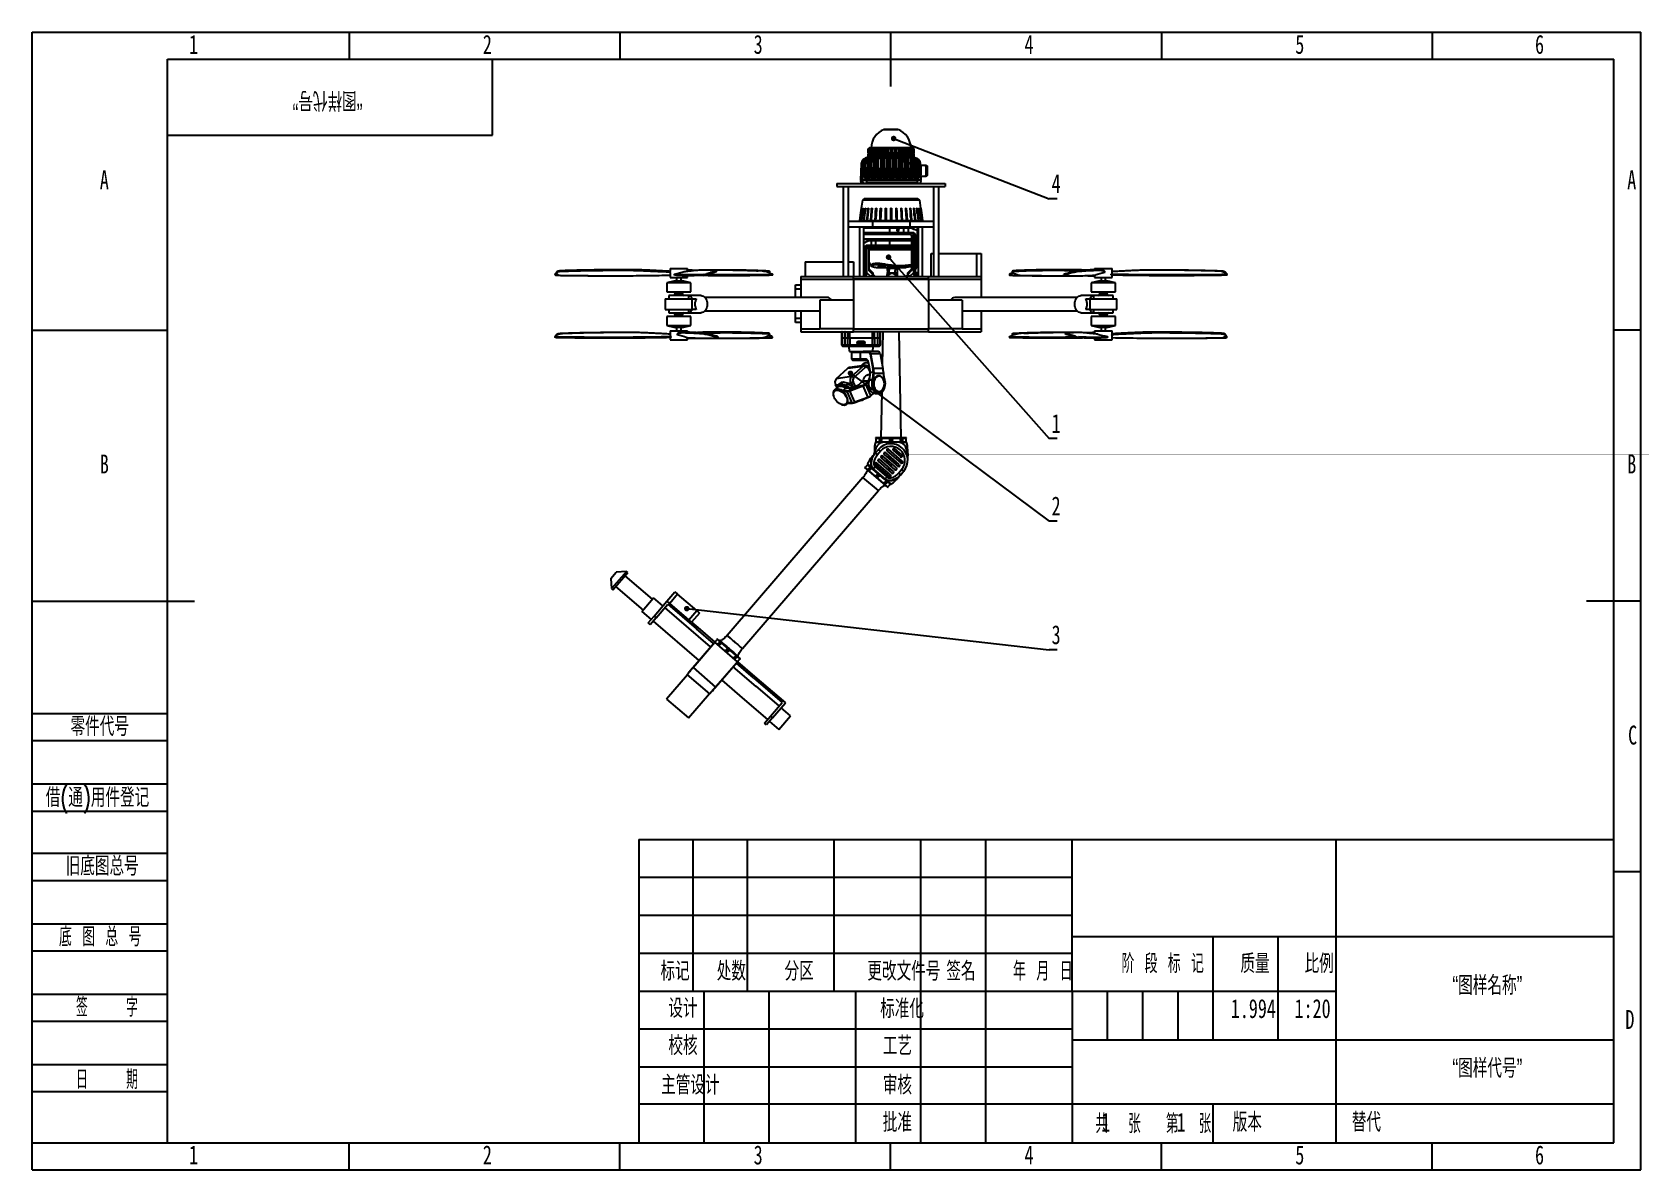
# Model space of a CAD drawing. Header units: millimetres. Extents: x 0 to 297, y 0 to 210.
import ezdxf

# ---------------------------------------------------------------- set-up
doc = ezdxf.new("R2010")
doc.units = ezdxf.units.MM
doc.layers.add('图框', color=7, linetype='Continuous')
doc.layers.add('粗实线层', color=7, linetype='Continuous', lineweight=25)
doc.styles.add('SLDTEXTSTYLE0', font='TXT', dxfattribs={"width": 0.7, "bigfont": 'bigfont'})
doc.styles.add('SLDTEXTSTYLE1', font='TXT', dxfattribs={"width": 0.6, "bigfont": 'bigfont'})
doc.styles.add('SLDTEXTSTYLE2', font='TXT', dxfattribs={"width": 0.614286, "bigfont": 'bigfont'})
doc.styles.add('SLDTEXTSTYLE3', font='TXT', dxfattribs={"width": 0.62, "bigfont": 'bigfont'})
doc.styles.add('SLDTEXTSTYLE4', font='TXT', dxfattribs={"width": 0.566667, "bigfont": 'bigfont'})
doc.styles.add('SLDTEXTSTYLE5', font='TXT', dxfattribs={"width": 0.7})
doc.dimstyles.new('SLDDIMSTYLE0', dxfattribs={"dimtxt": 0.18, "dimasz": 1.016, "dimexe": 0, "dimexo": 0.0625, "dimgap": 0, "dimtad": 0, "dimtih": 1, "dimtoh": 1, "dimdec": 0, "dimrnd": 1e-09, "dimzin": 0, "dimdsep": 46, "dimtxsty": 'Standard', "dimblk1": 'DOT', "dimblk2": 'DOT', "dimsah": 1, "dimcen": 0.09, "dimadec": 0, "dimazin": 0, "dimtfac": 1.016, "dimtdec": 0, "dimtofl": 0, "dimtmove": 0, "dimatfit": 3, "dimldrblk": 'DOT', "dimfxl": 1, "dimfrac": 2, "dimtolj": 1, "dimtzin": 0, "dimarcsym": 0})

msp = doc.modelspace()

# ---------------------------------------------------------------- texts
at = {"layer": '图框', "char_height": 3.5}
for s, insert, attachment_point, style in [('1', (29.79, 209.5), 2, 'SLDTEXTSTYLE5'), ('2', (84.04, 209.5), 2, 'SLDTEXTSTYLE5'), ('3', (134.04, 209.5), 2, 'SLDTEXTSTYLE5'), ('4', (184.04, 209.5), 2, 'SLDTEXTSTYLE5'), ('5', (234.04, 209.5), 2, 'SLDTEXTSTYLE5'), ('6', (278.3, 209.5), 2, 'SLDTEXTSTYLE5'), ('A', (13.32, 184.5), 2, 'SLDTEXTSTYLE5'), ('A', (295.32, 184.5), 2, 'SLDTEXTSTYLE5'), ('B', (13.32, 132.04), 2, 'SLDTEXTSTYLE5'), ('B', (295.32, 132.04), 2, 'SLDTEXTSTYLE5'), ('零件代号', (7.08, 83.58), 1, 'SLDTEXTSTYLE0'), ('C', (295.48, 82), 2, 'SLDTEXTSTYLE5'), ('借(通)用件登记', (2.5, 70.47), 1, 'SLDTEXTSTYLE0'), ('旧底图总号', (6.19, 57.82), 1, 'SLDTEXTSTYLE0'), ('底 图 总 号', (4.95, 44.77), 1, 'SLDTEXTSTYLE2'), ('标记', (118.7, 38.42), 2, 'SLDTEXTSTYLE0'), ('处数', (129.09, 38.42), 2, 'SLDTEXTSTYLE0'), ('分区', (141.61, 38.42), 2, 'SLDTEXTSTYLE0'), ('更改文件号', (160.94, 38.42), 2, 'SLDTEXTSTYLE0'), ('签名', (171.48, 38.42), 2, 'SLDTEXTSTYLE0'), ('年 月 日', (186.59, 38.42), 2, 'SLDTEXTSTYLE3'), ('阶 段 标 记', (208.72, 39.81), 2, 'SLDTEXTSTYLE2'), ('质量', (225.77, 39.81), 2, 'SLDTEXTSTYLE0'), ('比例', (237.62, 39.81), 2, 'SLDTEXTSTYLE0'), ('“图样名称”', (268.67, 35.79), 2, 'SLDTEXTSTYLE0'), ('签    字', (13.81, 31.76), 2, 'SLDTEXTSTYLE4'), ('设计', (120.15, 31.56), 2, 'SLDTEXTSTYLE0'), ('标准化', (160.61, 31.49), 2, 'SLDTEXTSTYLE0'), ('1.994', (225.46, 31.52), 2, 'SLDTEXTSTYLE5'), ('1:20', (236.4, 31.52), 2, 'SLDTEXTSTYLE5'), ('D', (294.98, 29.5), 2, 'SLDTEXTSTYLE5'), ('校核', (120.15, 24.68), 2, 'SLDTEXTSTYLE0'), ('工艺', (159.74, 24.64), 2, 'SLDTEXTSTYLE0'), ('“图样代号”', (268.67, 20.49), 2, 'SLDTEXTSTYLE0'), ('日    期', (13.81, 18.41), 2, 'SLDTEXTSTYLE4'), ('主管设计', (121.51, 17.4), 2, 'SLDTEXTSTYLE0'), ('审核', (159.74, 17.4), 2, 'SLDTEXTSTYLE0'), ('批准', (159.74, 10.52), 2, 'SLDTEXTSTYLE0'), ('共  张', (200.48, 10.26), 2, 'SLDTEXTSTYLE1'), ('1', (197.39, 10.53), 1, 'SLDTEXTSTYLE5'), ('第  张', (213.51, 10.26), 2, 'SLDTEXTSTYLE1'), ('1', (211.3, 10.53), 1, 'SLDTEXTSTYLE5'), ('版本', (224.34, 10.53), 2, 'SLDTEXTSTYLE0'), ('替代', (243.64, 10.53), 1, 'SLDTEXTSTYLE0'), ('1', (29.79, 4.5), 2, 'SLDTEXTSTYLE5'), ('2', (84.04, 4.5), 2, 'SLDTEXTSTYLE5'), ('3', (134.04, 4.5), 2, 'SLDTEXTSTYLE5'), ('4', (184.04, 4.5), 2, 'SLDTEXTSTYLE5'), ('5', (234.04, 4.5), 2, 'SLDTEXTSTYLE5'), ('6', (278.3, 4.5), 2, 'SLDTEXTSTYLE5')]:
    msp.add_mtext(s, dxfattribs=dict(at, insert=insert, attachment_point=attachment_point, style=style))
at = {"layer": '图框', "insert": (54.53, 195.65), "char_height": 3.5, "attachment_point": 2, "rotation": 180, "style": 'SLDTEXTSTYLE0'}
msp.add_mtext('“图样代号”', dxfattribs=at)

# ---------------------------------------------------------------- blocks, each defined once
blk = doc.blocks.new('SW_NOTE_0')
at = {"layer": '图框', "color": 0}
blk.add_line((1.46, 0), (0, 0), dxfattribs=at)
at = {"layer": '图框', "color": 0, "insert": (0.43, 4.52), "char_height": 3.5, "attachment_point": 1, "style": 'SLDTEXTSTYLE5'}
blk.add_mtext('1', dxfattribs=at)
blk = doc.blocks.new('_Dot')
at = {"color": 0, "linetype": 'ByBlock', "lineweight": -2}
blk.add_line((-0.5, 0), (-1, 0), dxfattribs=at)
at = {"color": 0, "linetype": 'ByBlock', "const_width": 0.5}
blk.add_lwpolyline([(-0.25, 0, 1), (0.25, 0, 1)], format="xyb", close=True, dxfattribs=at)
blk = doc.blocks.new('SW_NOTE_0_1')
at = {"layer": '图框', "color": 0}
blk.add_line((1.46, 0), (0, 0), dxfattribs=at)
at = {"layer": '图框', "color": 0, "insert": (0.43, 4.55), "char_height": 3.5, "attachment_point": 1, "style": 'SLDTEXTSTYLE5'}
blk.add_mtext('2', dxfattribs=at)
blk = doc.blocks.new('SW_NOTE_0_2')
at = {"layer": '图框', "color": 0}
blk.add_line((1.46, 0), (0, 0), dxfattribs=at)
at = {"layer": '图框', "color": 0, "insert": (0.43, 4.53), "char_height": 3.5, "attachment_point": 1, "style": 'SLDTEXTSTYLE5'}
blk.add_mtext('3', dxfattribs=at)
blk = doc.blocks.new('SW_NOTE_0_3')
at = {"layer": '图框', "color": 0}
blk.add_line((1.46, 0), (0, 0), dxfattribs=at)
at = {"layer": '图框', "color": 0, "insert": (0.43, 4.58), "char_height": 3.5, "attachment_point": 1, "style": 'SLDTEXTSTYLE5'}
blk.add_mtext('4', dxfattribs=at)

# ---------------------------------------------------------------- linework, layer by layer
at = {"color": 7, "linetype": 'Continuous', "lineweight": 25}
for p, q in [((157.28, 192.05), (158.61, 192.05)), ((158.61, 192.06), (157.37, 192.06)), ((159.76, 192.06), (158.61, 192.06)), ((158.62, 192.05), (159.85, 192.05)), ((154.31, 187.46), (154.29, 187.1)), ((154.3, 187.11), (154.3, 187.1)), ((154.4, 187.55), (154.31, 187.46)), ((154.32, 187.46), (154.31, 187.46)), ((154.57, 188.63), (154.32, 188.46)), ((154.32, 188.46), (154.32, 187.71)), ((154.38, 188.46), (154.32, 188.46)), ((154.32, 188.46), (154.32, 188.46)), ((154.32, 188.46), (154.32, 187.71)), ((154.32, 187.71), (154.32, 188.46)), ((154.32, 187.71), (154.4, 187.55)), ((154.32, 187.71), (154.32, 187.71)), ((154.32, 187.71), (154.38, 187.71)), ((154.38, 187.71), (154.38, 188.46)), ((154.4, 187.55), (162.73, 187.55)), ((154.54, 188.46), (154.41, 188.46)), ((154.41, 188.46), (154.41, 187.71)), ((154.41, 187.71), (154.54, 187.71)), ((154.48, 186.98), (154.82, 187.19)), ((154.54, 187.71), (154.54, 188.46)), ((162.57, 188.63), (154.57, 188.63)), ((154.82, 187.19), (154.58, 187.06)), ((154.8, 188.46), (154.6, 188.46)), ((154.6, 188.46), (154.6, 187.71)), ((154.6, 187.71), (154.8, 187.71)), ((154.8, 187.71), (154.8, 188.46)), ((154.82, 187.19), (154.94, 187.23)), ((155.15, 188.46), (154.89, 188.46)), ((154.89, 188.46), (154.89, 187.71)), ((154.89, 187.71), (155.15, 187.71)), ((154.94, 187.46), (155.02, 187.55)), ((154.94, 187.46), (154.94, 187.46)), ((155.15, 187.71), (155.15, 188.46)), ((155.59, 188.46), (155.27, 188.46)), ((155.27, 188.46), (155.27, 187.71)), ((155.27, 187.71), (155.59, 187.71)), ((155.47, 187.23), (155.47, 186.94)), ((155.47, 187.23), (155.49, 187.23)), ((155.49, 186.92), (155.49, 187.23)), ((155.53, 187.29), (155.5, 187.29)), ((155.59, 187.71), (155.59, 188.46)), ((155.63, 186.73), (155.63, 187.13)), ((155.63, 187.13), (155.65, 186.89)), ((155.64, 187.5), (155.69, 187.55)), ((156.1, 188.46), (155.73, 188.46)), ((155.73, 188.46), (155.73, 187.71)), ((155.73, 187.71), (156.1, 187.71)), ((156.1, 187.71), (156.1, 188.46)), ((156.67, 188.46), (156.26, 188.46)), ((156.26, 188.46), (156.26, 187.71)), ((156.26, 187.71), (156.67, 187.71)), ((156.42, 187.19), (156.33, 187.16)), ((156.45, 187.14), (156.33, 187.16)), ((157.25, 186.97), (156.42, 187.19)), ((156.45, 187.14), (156.67, 187.07)), ((156.62, 187.55), (156.57, 187.46)), ((156.57, 187.46), (156.58, 187.46)), ((156.67, 187.71), (156.67, 188.46)), ((157.29, 188.46), (156.85, 188.46)), ((156.85, 188.46), (156.85, 187.71)), ((156.85, 187.71), (157.29, 187.71)), ((157.29, 187.71), (157.29, 188.46)), ((157.94, 188.46), (157.48, 188.46)), ((157.48, 188.46), (157.48, 187.71)), ((157.48, 187.71), (157.94, 187.71)), ((157.94, 187.71), (157.94, 188.46)), ((158.6, 188.46), (158.13, 188.46)), ((158.13, 188.46), (158.13, 187.71)), ((158.13, 187.71), (158.6, 187.71)), ((158.6, 187.71), (158.6, 188.46)), ((159.27, 188.46), (158.8, 188.46)), ((158.8, 188.46), (158.8, 187.71)), ((158.8, 187.71), (159.27, 187.71)), ((159.27, 187.71), (159.27, 188.46)), ((159.92, 188.46), (159.46, 188.46)), ((159.46, 188.46), (159.46, 187.71)), ((159.46, 187.71), (159.92, 187.71)), ((159.92, 187.71), (159.92, 188.46)), ((160.53, 188.46), (160.1, 188.46)), ((160.1, 188.46), (160.1, 187.71)), ((160.1, 187.71), (160.53, 187.71)), ((160.96, 187.19), (160.15, 186.97)), ((160.53, 187.71), (160.53, 188.46)), ((161.09, 188.46), (160.7, 188.46)), ((160.7, 188.46), (160.7, 187.71)), ((160.7, 187.71), (161.09, 187.71)), ((160.94, 187.14), (160.72, 187.07)), ((160.79, 187.46), (160.75, 187.55)), ((160.79, 187.46), (160.79, 187.46)), ((160.94, 187.14), (161.05, 187.16)), ((161.05, 187.16), (160.96, 187.19)), ((161.09, 187.71), (161.09, 188.46)), ((161.6, 188.46), (161.25, 188.46)), ((161.25, 188.46), (161.25, 187.71)), ((161.25, 187.71), (161.6, 187.71)), ((161.6, 187.71), (161.6, 188.46)), ((161.69, 187.5), (161.63, 187.55)), ((162.03, 188.46), (161.73, 188.46)), ((161.73, 188.46), (161.73, 187.71)), ((161.73, 187.71), (162.03, 187.71)), ((161.74, 187.13), (161.75, 187.15)), ((161.75, 186.89), (161.74, 187.13)), ((161.74, 186.73), (161.74, 187.13)), ((161.85, 187.29), (161.82, 187.29)), ((161.86, 187.23), (161.86, 186.92)), ((161.86, 187.23), (161.88, 187.23)), ((161.88, 186.94), (161.88, 187.23)), ((162.03, 187.71), (162.03, 188.46)), ((162.37, 188.46), (162.14, 188.46)), ((162.14, 188.46), (162.14, 187.71)), ((162.14, 187.71), (162.37, 187.71)), ((162.25, 187.55), (162.33, 187.46)), ((162.33, 187.46), (162.33, 187.46)), ((162.37, 187.71), (162.37, 188.46)), ((162.38, 187.22), (162.42, 187.21)), ((162.84, 186.98), (162.41, 187.22)), ((162.62, 188.46), (162.45, 188.46)), ((162.45, 188.46), (162.45, 187.71)), ((162.45, 187.71), (162.62, 187.71)), ((162.82, 188.46), (162.57, 188.63)), ((162.62, 187.71), (162.62, 188.46)), ((162.77, 188.46), (162.68, 188.46)), ((162.68, 188.46), (162.68, 187.71)), ((162.68, 187.71), (162.77, 187.71)), ((162.73, 187.55), (162.82, 187.71)), ((162.82, 187.46), (162.73, 187.55)), ((162.77, 187.71), (162.77, 188.46)), ((162.82, 188.46), (162.79, 188.46)), ((162.79, 188.46), (162.79, 187.71)), ((162.79, 187.71), (162.82, 187.71)), ((162.82, 187.71), (162.82, 188.46)), ((162.84, 187.1), (162.82, 187.46)), ((162.82, 187.12), (162.83, 187.11)), ((153.12, 185.61), (153.01, 182.72)), ((153.02, 182.72), (153.12, 185.61)), ((153.12, 185.61), (153.13, 185.61)), ((153.12, 185.61), (153.12, 185.61)), ((153.14, 185.93), (153.41, 185.93)), ((153.41, 185.61), (153.31, 182.72)), ((153.44, 186.48), (153.45, 186.51)), ((153.44, 186.47), (153.44, 186.48)), ((153.53, 186.54), (153.45, 186.51)), ((153.55, 186.54), (153.47, 186.52)), ((153.73, 186.56), (153.57, 186.56)), ((153.6, 186.56), (153.6, 186.56)), ((153.71, 186.51), (153.7, 186.54)), ((153.71, 186.54), (153.73, 186.56)), ((153.73, 183.4), (153.73, 185.62)), ((153.75, 186.56), (153.74, 186.55)), ((153.81, 186.5), (153.79, 186.52)), ((153.81, 186.49), (153.82, 186.5)), ((153.83, 183.39), (153.83, 185.62)), ((153.98, 186.79), (153.88, 186.73)), ((153.88, 186.73), (153.88, 186.73)), ((153.97, 186.32), (153.9, 186.28)), ((153.92, 186.3), (153.9, 186.28)), ((153.99, 186.28), (153.92, 186.24)), ((153.97, 186.32), (154.07, 186.39)), ((154.03, 186.73), (154.12, 186.79)), ((154.03, 186.73), (154.03, 186.73)), ((154.04, 184.87), (154.05, 184.87)), ((154.22, 184.75), (154.05, 184.82)), ((154.05, 184.82), (154.08, 184.75)), ((154.05, 184.82), (154.05, 184.82)), ((154.06, 186.67), (154.16, 186.73)), ((154.06, 186.67), (154.06, 186.39)), ((154.06, 186.39), (154.07, 186.39)), ((154.08, 184.75), (154.1, 182.87)), ((154.08, 184.75), (154.08, 184.75)), ((154.08, 184.75), (154.22, 184.75)), ((154.12, 186.79), (154.19, 186.82)), ((154.16, 186.42), (154.16, 186.73)), ((154.32, 182.87), (154.22, 184.75)), ((154.22, 184.75), (154.22, 184.75)), ((154.27, 185.09), (154.27, 186.12)), ((154.32, 186.12), (154.43, 186.2)), ((154.32, 185.09), (154.32, 186.12)), ((154.49, 185.02), (154.32, 185.09)), ((154.43, 186.92), (154.45, 186.93)), ((154.43, 186.2), (154.43, 186.92)), ((154.47, 186.98), (154.48, 186.98)), ((154.5, 186.98), (154.48, 186.98)), ((154.49, 185.02), (154.58, 183.3)), ((154.55, 186.51), (154.56, 186.5)), ((154.57, 185.93), (154.58, 183.3)), ((154.89, 186.66), (154.62, 186.57)), ((154.62, 186.56), (154.62, 186.57)), ((154.9, 186.56), (154.62, 186.56)), ((154.64, 185.93), (154.65, 183.3)), ((154.64, 185.93), (154.9, 185.93)), ((154.89, 186.66), (154.9, 186.56)), ((154.9, 183.3), (154.9, 185.93)), ((154.95, 187.01), (154.95, 187.04)), ((154.96, 186.66), (154.96, 186.54)), ((154.96, 186.6), (154.96, 186.5)), ((154.97, 183.3), (154.96, 185.93)), ((155.17, 186.95), (155.14, 186.89)), ((155.22, 186.89), (155.14, 186.89)), ((155.22, 186.84), (155.14, 186.84)), ((155.17, 186.95), (155.37, 186.95)), ((155.18, 184.87), (155.18, 184.87)), ((155.35, 184.75), (155.18, 184.82)), ((155.18, 184.82), (155.21, 184.75)), ((155.18, 184.82), (155.18, 184.82)), ((155.21, 184.75), (155.23, 182.87)), ((155.21, 184.75), (155.21, 184.75)), ((155.35, 184.75), (155.21, 184.75)), ((155.22, 186.89), (155.37, 186.95)), ((155.45, 182.87), (155.35, 184.75)), ((155.35, 184.75), (155.35, 184.75)), ((155.4, 185.09), (155.4, 186.66)), ((155.45, 186.66), (155.63, 186.73)), ((155.45, 185.09), (155.45, 186.66)), ((155.62, 185.02), (155.45, 185.09)), ((155.47, 186.94), (155.49, 186.92)), ((155.62, 185.02), (155.71, 183.3)), ((155.65, 186.89), (155.69, 186.5)), ((155.71, 185.93), (155.71, 183.3)), ((156.03, 187.06), (155.72, 186.95)), ((155.76, 186.56), (155.72, 186.95)), ((156.03, 186.56), (155.76, 186.56)), ((155.77, 185.93), (155.78, 183.3)), ((155.77, 185.93), (156.03, 185.93)), ((156.02, 186.99), (156.03, 187.06)), ((156.02, 186.99), (156.03, 186.56)), ((156.03, 183.3), (156.03, 185.93)), ((156.09, 186.93), (156.08, 186.95)), ((156.09, 186.95), (156.09, 187)), ((156.09, 186.95), (156.09, 186.95)), ((156.09, 186.93), (156.09, 186.95)), ((156.09, 186.93), (156.09, 186.5)), ((156.15, 186.66), (156.1, 186.6)), ((156.1, 183.3), (156.1, 185.93)), ((156.15, 186.48), (156.15, 185.06)), ((156.32, 186.77), (156.29, 186.72)), ((156.43, 186.73), (156.29, 186.72)), ((156.32, 187.11), (156.42, 187.08)), ((156.32, 186.77), (156.42, 186.77)), ((156.47, 186.68), (156.33, 186.67)), ((156.33, 184.79), (156.34, 184.75)), ((156.4, 184.79), (156.33, 184.79)), ((156.34, 184.75), (156.36, 182.87)), ((156.34, 184.75), (156.34, 184.75)), ((156.48, 184.75), (156.34, 184.75)), ((156.36, 184.84), (156.44, 184.84)), ((156.4, 184.79), (156.45, 184.8)), ((156.48, 184.75), (156.4, 184.79)), ((156.42, 187.08), (156.42, 186.77)), ((156.65, 187.01), (156.42, 187.08)), ((156.42, 186.77), (156.54, 186.77)), ((156.43, 186.73), (156.54, 186.77)), ((156.47, 186.72), (156.43, 186.73)), ((156.58, 182.87), (156.48, 184.75)), ((156.48, 184.75), (156.48, 184.75)), ((156.65, 186.75), (156.65, 187.01)), ((156.66, 185.05), (156.66, 186.5)), ((156.68, 186.5), (156.79, 186.54)), ((156.68, 185.05), (156.68, 186.5)), ((156.75, 185.02), (156.68, 185.05)), ((156.75, 185.02), (156.84, 183.3)), ((156.79, 186.54), (156.79, 186.85)), ((156.79, 186.85), (156.82, 186.5)), ((156.84, 185.93), (156.84, 183.3)), ((156.89, 186.56), (156.86, 186.91)), ((157.16, 186.56), (156.89, 186.56)), ((156.91, 185.93), (156.91, 183.3)), ((156.91, 185.93), (157.17, 185.93)), ((157.16, 186.65), (157.16, 186.56)), ((157.17, 183.3), (157.17, 185.93)), ((157.22, 186.6), (157.23, 186.5)), ((157.23, 183.3), (157.23, 185.93)), ((157.27, 186.54), (157.27, 185.04)), ((157.47, 184.77), (157.48, 184.75)), ((157.57, 184.77), (157.47, 184.77)), ((157.47, 184.75), (157.49, 182.87)), ((157.48, 184.75), (157.47, 184.75)), ((157.61, 184.75), (157.48, 184.75)), ((157.49, 184.82), (157.59, 184.82)), ((157.53, 186.84), (157.52, 186.81)), ((157.62, 186.79), (157.52, 186.81)), ((157.63, 186.74), (157.52, 186.76)), ((157.57, 184.77), (157.63, 184.78)), ((157.61, 184.75), (157.57, 184.77)), ((157.62, 184.75), (157.61, 184.75)), ((157.62, 186.79), (157.7, 186.82)), ((157.71, 186.77), (157.62, 186.79)), ((157.72, 182.87), (157.62, 184.75)), ((157.81, 185.04), (157.81, 186.53)), ((157.84, 186.53), (157.95, 186.56)), ((157.84, 185.04), (157.84, 186.53)), ((157.89, 185.02), (157.84, 185.04)), ((157.89, 185.02), (157.98, 183.3)), ((158.35, 186.84), (157.92, 186.87)), ((157.95, 186.56), (157.95, 186.5)), ((157.97, 185.93), (157.98, 183.3)), ((158.02, 186.62), (158.02, 186.56)), ((158.29, 186.56), (158.02, 186.56)), ((158.04, 185.93), (158.05, 183.3)), ((158.04, 185.93), (158.3, 185.93)), ((158.29, 186.56), (158.29, 186.58)), ((158.3, 183.3), (158.3, 185.93)), ((158.36, 186.5), (158.36, 186.52)), ((158.36, 183.3), (158.36, 185.93)), ((158.39, 186.48), (158.39, 185.03)), ((158.62, 186.77), (158.6, 186.75)), ((158.72, 186.75), (158.6, 186.75)), ((158.71, 186.7), (158.6, 186.7)), ((158.6, 184.82), (158.72, 184.82)), ((158.6, 184.77), (158.61, 184.75)), ((158.72, 184.77), (158.6, 184.77)), ((158.61, 184.75), (158.63, 182.87)), ((158.61, 184.75), (158.61, 184.75)), ((158.75, 184.75), (158.61, 184.75)), ((158.72, 186.75), (158.79, 186.77)), ((158.75, 184.75), (158.72, 184.77)), ((158.72, 184.77), (158.72, 184.77)), ((158.85, 182.87), (158.75, 184.75)), ((158.75, 184.75), (158.75, 184.75)), ((158.93, 185.03), (158.93, 186.48)), ((158.98, 186.48), (159.08, 186.52)), ((158.98, 185.03), (158.98, 186.48)), ((159.02, 185.02), (158.98, 185.03)), ((159.02, 185.02), (159.11, 183.3)), ((159.49, 186.87), (159.07, 186.84)), ((159.08, 186.52), (159.09, 186.5)), ((159.1, 185.93), (159.11, 183.3)), ((159.15, 186.58), (159.15, 186.56)), ((159.43, 186.56), (159.15, 186.56)), ((159.17, 185.93), (159.18, 183.3)), ((159.17, 185.93), (159.43, 185.93)), ((159.43, 186.56), (159.42, 186.62)), ((159.43, 183.3), (159.43, 185.93)), ((159.49, 186.56), (159.49, 186.5)), ((159.49, 186.53), (159.5, 186.53)), ((159.5, 186.53), (159.5, 185.04)), ((159.5, 183.3), (159.5, 185.93)), ((159.5, 185.04), (159.5, 185.04)), ((159.53, 186.76), (159.54, 186.77)), ((159.69, 186.79), (159.61, 186.77)), ((159.78, 186.76), (159.68, 186.74)), ((159.68, 184.78), (159.73, 184.77)), ((159.7, 186.82), (159.69, 186.79)), ((159.79, 186.81), (159.69, 186.79)), ((159.72, 184.82), (159.82, 184.82)), ((159.73, 184.77), (159.74, 184.75)), ((159.84, 184.77), (159.73, 184.77)), ((159.74, 184.75), (159.76, 182.87)), ((159.74, 184.75), (159.74, 184.75)), ((159.88, 184.75), (159.74, 184.75)), ((159.79, 186.81), (159.87, 186.84)), ((159.88, 184.75), (159.84, 184.77)), ((159.98, 182.87), (159.88, 184.75)), ((159.88, 184.75), (159.88, 184.75)), ((160.02, 185.04), (160.02, 186.54)), ((160.08, 184.94), (160.1, 185.04)), ((160.1, 186.54), (160.21, 186.6)), ((160.1, 185.04), (160.1, 186.54)), ((160.15, 185.02), (160.1, 185.04)), ((160.15, 185.02), (160.24, 183.3)), ((160.21, 186.6), (160.22, 186.5)), ((160.24, 185.93), (160.24, 183.3)), ((160.28, 186.65), (160.29, 186.56)), ((160.56, 186.56), (160.29, 186.56)), ((160.31, 185.93), (160.31, 183.3)), ((160.31, 185.93), (160.56, 185.93)), ((160.55, 186.91), (160.56, 186.56)), ((160.56, 183.3), (160.56, 185.93)), ((160.61, 186.88), (160.62, 186.88)), ((160.62, 186.85), (160.61, 186.88)), ((160.62, 186.87), (160.62, 186.88)), ((160.62, 186.85), (160.62, 186.5)), ((160.63, 183.3), (160.63, 185.93)), ((160.97, 187.08), (160.75, 187.01)), ((160.75, 187.01), (160.75, 186.75)), ((160.9, 186.66), (160.78, 186.66)), ((160.83, 186.73), (160.79, 186.72)), ((160.81, 184.85), (160.87, 184.86)), ((160.81, 184.8), (160.86, 184.79)), ((160.85, 186.77), (160.83, 186.73)), ((160.96, 186.72), (160.83, 186.73)), ((160.85, 186.77), (160.97, 186.77)), ((160.86, 184.79), (160.88, 184.75)), ((160.93, 184.79), (160.86, 184.79)), ((160.87, 184.75), (160.89, 182.87)), ((160.88, 184.75), (160.87, 184.75)), ((161.01, 184.75), (160.88, 184.75)), ((161.01, 184.75), (160.93, 184.79)), ((160.96, 186.72), (161.07, 186.77)), ((160.97, 187.08), (161.07, 187.11)), ((160.97, 186.77), (160.97, 187.08)), ((160.97, 186.77), (161.07, 186.77)), ((161.02, 184.75), (161.01, 184.75)), ((161.12, 182.87), (161.02, 184.75)), ((161.05, 185.06), (161.05, 186.48)), ((161.18, 186.48), (161.31, 186.54)), ((161.18, 185.06), (161.18, 186.48)), ((161.28, 185.02), (161.18, 185.06)), ((161.28, 185.02), (161.37, 183.3)), ((161.3, 187), (161.31, 186.93)), ((161.31, 186.54), (161.31, 186.93)), ((161.31, 186.93), (161.35, 186.5)), ((161.36, 187.06), (161.38, 186.99)), ((161.68, 186.95), (161.36, 187.06)), ((161.37, 185.93), (161.37, 183.3)), ((161.42, 186.56), (161.38, 186.99)), ((161.69, 186.56), (161.42, 186.56)), ((161.44, 185.93), (161.44, 183.3)), ((161.44, 185.93), (161.7, 185.93)), ((161.68, 186.95), (161.69, 186.56)), ((161.7, 183.3), (161.7, 185.93)), ((161.76, 186.5), (161.75, 186.89)), ((161.75, 186.66), (161.76, 186.66)), ((161.76, 186.66), (161.76, 186.54)), ((161.76, 183.3), (161.76, 185.93)), ((161.78, 185.04), (161.76, 185.04)), ((161.78, 185.84), (161.78, 185.04)), ((161.86, 186.92), (161.88, 186.94)), ((161.97, 186.95), (161.88, 186.94)), ((161.97, 186.95), (161.94, 186.89)), ((162.01, 186.89), (161.94, 186.89)), ((162.01, 186.84), (161.94, 186.84)), ((161.97, 186.95), (162.16, 186.95)), ((161.97, 185.82), (161.98, 185.82)), ((161.97, 185.77), (162, 185.73)), ((161.98, 185.77), (161.97, 185.77)), ((162.08, 185.73), (161.98, 185.77)), ((161.99, 184.83), (162.08, 184.83)), ((162, 185.73), (162.08, 185.73)), ((162, 184.78), (162.01, 184.75)), ((162.09, 184.78), (162, 184.78)), ((162, 184.75), (162.03, 182.87)), ((162.01, 184.75), (162, 184.75)), ((162.01, 186.89), (162.16, 186.95)), ((162.14, 184.75), (162.01, 184.75)), ((162.14, 184.75), (162.09, 184.78)), ((162.15, 184.75), (162.14, 184.75)), ((162.25, 182.87), (162.15, 184.75)), ((162.2, 186.04), (162.2, 186.66)), ((162.25, 186.66), (162.41, 186.73)), ((162.25, 186.04), (162.25, 186.66)), ((162.35, 185.99), (162.25, 186.04)), ((162.3, 185.04), (162.3, 185.84)), ((162.35, 185.04), (162.35, 185.99)), ((162.42, 185.02), (162.35, 185.04)), ((162.41, 187), (162.41, 186.73)), ((162.42, 185.02), (162.51, 183.3)), ((162.48, 186.6), (162.48, 186.5)), ((162.5, 185.93), (162.51, 183.3)), ((162.82, 186.57), (162.54, 186.66)), ((162.54, 186.66), (162.55, 186.56)), ((162.82, 186.56), (162.55, 186.56)), ((162.57, 185.93), (162.58, 183.3)), ((162.57, 185.93), (162.83, 185.93)), ((162.82, 186.56), (162.82, 186.57)), ((162.83, 183.3), (162.83, 185.93)), ((162.87, 186.75), (162.87, 186.92)), ((162.89, 186.5), (162.89, 186.51)), ((162.89, 183.3), (162.89, 185.93)), ((163.12, 186.73), (163.12, 185.04)), ((163.22, 186.67), (163.12, 186.73)), ((163.12, 185.04), (163.22, 185.04)), ((163.13, 184.77), (163.14, 184.75)), ((163.23, 184.77), (163.13, 184.77)), ((163.14, 184.75), (163.16, 182.87)), ((163.14, 184.75), (163.14, 184.75)), ((163.28, 184.75), (163.14, 184.75)), ((163.15, 186.79), (163.25, 186.73)), ((163.22, 185.04), (163.22, 186.67)), ((163.28, 184.75), (163.23, 184.77)), ((163.25, 186.73), (163.25, 186.73)), ((163.38, 182.87), (163.28, 184.75)), ((163.28, 184.75), (163.28, 184.75)), ((163.5, 185.04), (163.5, 186.48)), ((163.5, 186.48), (163.58, 186.46)), ((163.55, 185.02), (163.5, 185.04)), ((163.64, 183.39), (163.55, 185.02)), ((163.67, 186.52), (163.58, 186.54)), ((163.58, 186.54), (163.58, 186.54)), ((163.63, 185.62), (163.64, 183.39)), ((163.7, 186.47), (163.69, 186.51)), ((163.74, 185.62), (163.74, 183.4)), ((164.01, 185.61), (164.01, 185.61)), ((164.12, 182.72), (164.02, 185.61)), ((164.06, 185.3), (164.03, 185.3)), ((164.1, 185.42), (164.06, 185.39)), ((165.01, 185.42), (164.1, 185.42)), ((165.1, 185.34), (165.01, 185.42)), ((165.11, 185.34), (165.1, 185.34)), ((165.26, 185.27), (165.15, 185.27)), ((148.57, 182.04), (148.57, 181.54)), ((148.57, 182.04), (168.57, 182.04)), ((148.57, 181.54), (168.57, 181.54)), ((149.73, 181.54), (149.73, 164.88)), ((150.73, 164.88), (150.73, 181.54)), ((153.02, 182.72), (153.31, 182.72)), ((153.05, 182.67), (153.02, 182.64)), ((153.02, 182.64), (153.06, 182.67)), ((153.02, 182.64), (153.04, 182.11)), ((153.32, 182.64), (153.02, 182.64)), ((153.04, 182.11), (153.02, 182.64)), ((153.02, 182.64), (153.02, 182.64)), ((153.04, 182.11), (153.11, 182.04)), ((153.34, 182.11), (153.04, 182.11)), ((153.11, 182.04), (153.04, 182.11)), ((153.04, 182.11), (153.04, 182.11)), ((153.06, 182.72), (153.07, 182.67)), ((153.07, 182.67), (153.06, 182.72)), ((153.35, 182.67), (153.06, 182.67)), ((153.35, 182.67), (153.32, 182.64)), ((154.09, 182.64), (153.32, 182.64)), ((153.32, 182.64), (153.34, 182.11)), ((153.34, 182.11), (154.09, 182.11)), ((153.34, 182.11), (153.41, 182.04)), ((153.36, 182.67), (153.35, 182.67)), ((154.09, 182.67), (153.35, 182.67)), ((153.36, 182.72), (153.36, 182.67)), ((153.42, 182.75), (153.45, 182.74)), ((153.69, 182.69), (153.67, 182.7)), ((153.68, 182.7), (153.68, 182.71)), ((153.69, 182.7), (153.68, 182.7)), ((153.71, 182.68), (153.74, 182.67)), ((153.72, 182.75), (153.74, 182.74)), ((153.85, 183.31), (153.83, 183.39)), ((153.98, 182.69), (153.96, 182.7)), ((154.02, 182.87), (154.01, 182.87)), ((154.01, 182.74), (154.02, 182.74)), ((154.02, 182.74), (154.01, 182.74)), ((154.02, 182.67), (154.01, 182.67)), ((154.04, 182.67), (154.05, 182.67)), ((154.08, 182.72), (154.08, 182.67)), ((154.08, 182.67), (154.09, 182.67)), ((154.1, 182.87), (154.09, 182.87)), ((154.09, 182.82), (154.09, 182.72)), ((154.1, 182.82), (154.09, 182.82)), ((154.09, 182.72), (163.39, 182.72)), ((154.09, 182.64), (154.09, 182.67)), ((154.09, 182.67), (163.39, 182.67)), ((154.09, 182.11), (154.09, 182.64)), ((154.09, 182.64), (163.39, 182.64)), ((154.09, 182.04), (154.09, 182.11)), ((163.39, 182.11), (154.09, 182.11)), ((154.1, 182.87), (154.32, 182.87)), ((154.32, 182.82), (154.1, 182.82)), ((154.97, 183.23), (154.96, 183.3)), ((154.96, 183.3), (154.97, 183.3)), ((154.97, 183.24), (154.97, 183.3)), ((155.23, 182.87), (155.45, 182.87)), ((155.45, 182.82), (155.23, 182.82)), ((156.1, 183.23), (156.09, 183.3)), ((156.09, 183.3), (156.1, 183.3)), ((156.1, 183.24), (156.1, 183.3)), ((156.36, 182.87), (156.58, 182.87)), ((156.59, 182.82), (156.36, 182.82)), ((157.23, 183.23), (157.23, 183.3)), ((157.24, 183.24), (157.23, 183.3)), ((157.23, 183.3), (157.23, 183.3)), ((157.49, 182.87), (157.72, 182.87)), ((157.72, 182.82), (157.49, 182.82)), ((158.37, 183.23), (158.36, 183.3)), ((158.37, 183.24), (158.36, 183.3)), ((158.36, 183.3), (158.36, 183.3)), ((158.63, 182.87), (158.85, 182.87)), ((158.85, 182.82), (158.63, 182.82)), ((159.5, 183.23), (159.49, 183.3)), ((159.49, 183.3), (159.5, 183.3)), ((159.5, 183.24), (159.5, 183.3)), ((159.76, 182.87), (159.98, 182.87)), ((159.98, 182.82), (159.76, 182.82)), ((160.63, 183.23), (160.62, 183.3)), ((160.62, 183.3), (160.63, 183.3)), ((160.64, 183.24), (160.63, 183.3)), ((160.89, 182.87), (161.12, 182.87)), ((161.12, 182.82), (160.89, 182.82)), ((161.77, 183.23), (161.76, 183.3)), ((161.77, 183.24), (161.76, 183.3)), ((161.76, 183.3), (161.76, 183.3)), ((162.03, 182.87), (162.25, 182.87)), ((162.25, 182.82), (162.03, 182.82)), ((162.9, 183.23), (162.89, 183.3)), ((162.9, 183.24), (162.89, 183.3)), ((162.89, 183.3), (162.89, 183.3)), ((163.16, 182.87), (163.38, 182.87)), ((163.38, 182.82), (163.16, 182.82)), ((163.39, 182.87), (163.38, 182.87)), ((163.39, 182.82), (163.38, 182.82)), ((163.39, 182.11), (163.38, 182.04)), ((163.39, 182.82), (163.39, 182.72)), ((163.39, 182.67), (163.39, 182.72)), ((163.39, 182.67), (163.39, 182.67)), ((163.39, 182.67), (163.39, 182.64)), ((164.08, 182.67), (163.39, 182.67)), ((163.39, 182.64), (163.39, 182.11)), ((164.11, 182.64), (163.39, 182.64)), ((163.39, 182.11), (164.09, 182.11)), ((163.42, 182.69), (163.4, 182.7)), ((163.74, 182.7), (163.74, 182.71)), ((164.02, 182.04), (164.09, 182.11)), ((164.07, 182.67), (164.07, 182.72)), ((164.11, 182.64), (164.08, 182.67)), ((164.09, 183.42), (164.1, 183.42)), ((164.09, 182.11), (164.11, 182.64)), ((164.1, 183.42), (165.01, 183.42)), ((164.1, 183.42), (164.1, 183.42)), ((165.01, 183.42), (165.1, 183.5)), ((165.1, 183.5), (165.11, 183.5)), ((165.15, 183.57), (165.26, 183.57)), ((166.4, 181.54), (166.4, 164.88)), ((167.4, 164.88), (167.4, 181.54)), ((168.57, 182.04), (168.57, 181.54)), ((153.27, 178.97), (153.07, 177.53)), ((153.65, 179.3), (153.27, 178.97)), ((158.57, 178.97), (153.27, 178.97)), ((153.65, 179.3), (158.57, 179.3)), ((158.57, 179.3), (163.48, 179.3)), ((163.86, 178.97), (158.57, 178.97)), ((163.86, 178.97), (163.48, 179.3)), ((164.06, 177.53), (163.86, 178.97)), ((153.14, 177.53), (153.17, 177.53)), ((153.33, 176.79), (153.38, 177.53)), ((153.34, 176.81), (153.33, 176.79)), ((153.33, 176.75), (153.33, 176.79)), ((153.38, 177.53), (153.43, 177.53)), ((153.72, 176.79), (153.77, 177.53)), ((153.72, 176.5), (153.72, 176.79)), ((153.77, 177.53), (153.85, 177.53)), ((154.27, 176.79), (154.3, 177.53)), ((154.27, 176.19), (154.27, 176.79)), ((154.3, 177.53), (154.41, 177.53)), ((154.94, 176.79), (154.97, 177.53)), ((154.94, 175.77), (154.94, 176.79)), ((154.97, 177.53), (155.1, 177.53)), ((155.72, 176.79), (155.75, 177.53)), ((155.72, 175.13), (155.72, 176.79)), ((155.75, 177.53), (155.89, 177.53)), ((156.59, 176.79), (156.61, 177.53)), ((156.59, 175.13), (156.59, 176.79)), ((156.61, 177.53), (156.77, 177.53)), ((157.52, 176.79), (157.53, 177.53)), ((157.52, 175.13), (157.52, 176.79)), ((157.53, 177.53), (157.69, 177.53)), ((158.48, 177.53), (158.65, 177.53)), ((158.48, 177.53), (158.48, 175.21)), ((158.65, 177.53), (158.65, 175.21)), ((159.44, 177.53), (159.6, 177.53)), ((159.6, 177.53), (159.61, 176.79)), ((159.61, 175.13), (159.61, 176.79)), ((160.37, 177.53), (160.52, 177.53)), ((160.52, 177.53), (160.54, 176.79)), ((160.54, 175.13), (160.54, 176.79)), ((161.24, 177.53), (161.39, 177.53)), ((161.39, 177.53), (161.41, 176.79)), ((161.41, 175.13), (161.41, 176.79)), ((162.04, 177.53), (162.16, 177.53)), ((162.16, 177.53), (162.19, 176.79)), ((162.19, 175.77), (162.19, 176.79)), ((162.72, 177.53), (162.83, 177.53)), ((162.83, 177.53), (162.87, 176.79)), ((162.87, 176.19), (162.87, 176.79)), ((163.28, 177.53), (163.37, 177.53)), ((163.37, 177.53), (163.41, 176.79)), ((163.41, 176.5), (163.41, 176.79)), ((163.7, 177.53), (163.76, 177.53)), ((163.76, 177.53), (163.81, 176.79)), ((163.81, 176.79), (163.8, 176.81)), ((163.81, 176.75), (163.81, 176.79)), ((163.96, 177.53), (163.99, 177.53)), ((150.73, 175.13), (155.12, 175.13)), ((150.73, 174.04), (155.12, 174.04)), ((152.73, 174.04), (152.73, 164.88)), ((152.75, 175.21), (152.82, 175.21)), ((152.89, 175.13), (152.82, 175.13)), ((152.85, 175.21), (153.07, 175.21)), ((152.92, 175.13), (152.89, 175.13)), ((153.14, 175.13), (152.92, 175.13)), ((153.13, 175.21), (153.48, 175.21)), ((153.19, 175.13), (153.14, 175.13)), ((153.55, 175.13), (153.19, 175.13)), ((153.63, 175.13), (153.55, 175.13)), ((153.57, 175.21), (154.05, 175.21)), ((153.57, 164.88), (153.57, 174.04)), ((158.34, 173.85), (153.57, 173.85)), ((153.57, 173.05), (153.73, 172.88)), ((153.57, 173.05), (158.34, 173.05)), ((162.3, 172.68), (153.57, 172.68)), ((153.73, 174.04), (153.59, 173.9)), ((153.59, 173.9), (158.34, 173.9)), ((153.73, 172.88), (153.59, 172.74)), ((153.59, 172.74), (162.26, 172.74)), ((154.11, 175.13), (153.63, 175.13)), ((158.35, 172.88), (153.73, 172.88)), ((153.73, 172.88), (158.35, 172.88)), ((154.05, 175.13), (154.05, 175.13)), ((154.22, 175.13), (154.11, 175.13)), ((154.16, 175.21), (154.76, 175.21)), ((154.81, 175.13), (154.22, 175.13)), ((154.94, 175.13), (154.81, 175.13)), ((154.89, 175.21), (155.58, 175.21)), ((155.62, 175.13), (154.94, 175.13)), ((155.12, 175.13), (155.12, 174.04)), ((155.12, 175.13), (162.02, 175.13)), ((155.12, 174.04), (162.02, 174.04)), ((155.58, 175.21), (155.62, 175.13)), ((155.72, 175.13), (155.62, 175.13)), ((155.72, 175.13), (155.76, 175.13)), ((155.73, 175.21), (156.5, 175.21)), ((155.73, 175.21), (155.76, 175.13)), ((156.52, 175.13), (155.76, 175.13)), ((156.36, 175.13), (156.36, 175.13)), ((156.5, 175.21), (156.52, 175.13)), ((156.59, 175.13), (156.52, 175.13)), ((156.59, 175.13), (156.68, 175.13)), ((156.65, 175.21), (157.47, 175.21)), ((156.65, 175.21), (156.68, 175.13)), ((157.49, 175.13), (156.68, 175.13)), ((157.47, 175.21), (157.49, 175.13)), ((157.52, 175.13), (157.49, 175.13)), ((157.52, 175.13), (157.65, 175.13)), ((157.64, 175.21), (158.48, 175.21)), ((157.64, 175.21), (157.65, 175.13)), ((158.48, 175.13), (157.65, 175.13)), ((158.34, 173.9), (158.35, 174.04)), ((158.34, 173.9), (160.94, 173.9)), ((160.94, 173.85), (158.34, 173.85)), ((158.34, 173.05), (158.34, 173.85)), ((158.34, 173.05), (160.94, 173.05)), ((158.34, 173.05), (158.35, 172.88)), ((160.95, 172.88), (158.35, 172.88)), ((158.48, 175.21), (158.48, 175.13)), ((158.48, 175.13), (158.65, 175.13)), ((158.65, 175.21), (159.5, 175.21)), ((158.65, 175.21), (158.65, 175.13)), ((159.48, 175.13), (158.65, 175.13)), ((159.5, 175.21), (159.48, 175.13)), ((159.48, 175.13), (159.61, 175.13)), ((159.61, 175.13), (159.65, 175.13)), ((159.66, 175.21), (159.65, 175.13)), ((160.46, 175.13), (159.65, 175.13)), ((159.66, 175.21), (160.48, 175.21)), ((160.48, 175.21), (160.46, 175.13)), ((160.46, 175.13), (160.54, 175.13)), ((160.54, 175.13), (160.61, 175.13)), ((160.64, 175.21), (160.61, 175.13)), ((161.37, 175.13), (160.61, 175.13)), ((160.64, 175.21), (161.41, 175.21)), ((160.78, 175.13), (160.78, 175.13)), ((160.94, 173.9), (160.95, 174.04)), ((160.94, 173.9), (161.71, 173.9)), ((160.94, 173.05), (160.94, 173.85)), ((161.73, 173.85), (160.94, 173.85)), ((160.94, 173.05), (160.95, 172.88)), ((160.94, 173.05), (161.73, 173.05)), ((161.64, 172.88), (160.95, 172.88)), ((161.41, 175.21), (161.37, 175.13)), ((161.37, 175.13), (161.41, 175.13)), ((161.41, 175.13), (161.51, 175.13)), ((161.55, 175.21), (161.51, 175.13)), ((162.2, 175.13), (161.51, 175.13)), ((161.55, 175.21), (162.25, 175.21)), ((161.71, 173.9), (161.64, 174.04)), ((161.73, 173.05), (161.64, 172.88)), ((162.42, 172.88), (161.64, 172.88)), ((161.71, 173.9), (162.03, 173.9)), ((161.73, 173.85), (161.73, 173.05)), ((162.04, 173.85), (161.73, 173.85)), ((161.73, 173.05), (162.54, 173.05)), ((162.02, 175.13), (162.02, 174.04)), ((162.02, 175.13), (166.4, 175.13)), ((162.02, 174.04), (166.4, 174.04)), ((162.03, 173.9), (162.07, 174.05)), ((162.2, 175.13), (162.33, 175.13)), ((162.92, 175.13), (162.33, 175.13)), ((162.79, 172.38), (162.36, 172.38)), ((162.36, 172.38), (162.36, 165.99)), ((162.37, 175.21), (162.97, 175.21)), ((162.42, 172.88), (162.54, 173.05)), ((162.79, 172.38), (163.03, 172.38)), ((162.79, 165.66), (162.79, 172.38)), ((162.92, 175.13), (163.02, 175.13)), ((163.5, 175.13), (163.02, 175.13)), ((163.03, 172.38), (163.03, 165.66)), ((163.08, 175.21), (163.57, 175.21)), ((163.08, 175.13), (163.08, 175.13)), ((163.3, 173.72), (163.39, 173.72)), ((163.3, 173.72), (163.42, 173.48)), ((163.39, 173.72), (163.51, 173.48)), ((163.45, 173.45), (163.43, 173.45)), ((163.43, 166.72), (163.43, 173.44)), ((163.45, 166.89), (163.45, 173.45)), ((163.5, 175.13), (163.59, 175.13)), ((163.57, 173.45), (163.52, 173.44)), ((163.52, 166.72), (163.52, 173.44)), ((163.57, 174.04), (163.57, 164.88)), ((163.94, 175.13), (163.59, 175.13)), ((163.65, 175.21), (164.01, 175.21)), ((163.94, 175.13), (164, 175.13)), ((164.21, 175.13), (164, 175.13)), ((164.07, 175.21), (164.29, 175.21)), ((164.21, 175.13), (164.24, 175.13)), ((164.32, 175.13), (164.24, 175.13)), ((164.31, 175.21), (164.39, 175.21)), ((164.4, 164.88), (164.4, 174.04)), ((153.57, 171.88), (153.73, 171.71)), ((153.57, 171.88), (162.36, 171.88)), ((154.2, 171.71), (153.57, 171.71)), ((153.78, 165.66), (153.78, 170.05)), ((154.02, 170.05), (153.78, 170.05)), ((154.47, 170.05), (154.02, 170.05)), ((154.02, 170.05), (154.02, 165.66)), ((154.22, 170.71), (154.97, 170.71)), ((154.22, 170.71), (154.35, 170.55)), ((154.29, 170.46), (154.36, 170.55)), ((154.29, 170.46), (154.29, 170.44)), ((155.07, 170.55), (154.35, 170.55)), ((154.47, 170.05), (154.47, 165.99)), ((154.67, 171.71), (154.69, 171.57)), ((154.67, 171.71), (155.07, 171.71)), ((154.97, 171.51), (154.68, 171.51)), ((154.69, 171.57), (154.99, 171.57)), ((154.69, 170.28), (154.69, 170.4)), ((154.69, 170.4), (154.75, 170.4)), ((154.69, 170.28), (154.75, 170.28)), ((154.74, 170.45), (154.72, 170.45)), ((154.74, 170.23), (154.72, 170.23)), ((154.75, 170.4), (154.75, 170.28)), ((154.77, 170.28), (154.77, 170.4)), ((155.73, 171.51), (154.97, 171.51)), ((154.97, 170.71), (154.97, 171.51)), ((154.97, 170.71), (155.73, 170.71)), ((154.97, 170.71), (155.07, 170.55)), ((154.99, 171.57), (155.07, 171.71)), ((154.99, 171.57), (155.73, 171.57)), ((155.07, 171.71), (155.74, 171.71)), ((155.74, 170.55), (155.07, 170.55)), ((155.24, 170.28), (155.24, 170.4)), ((155.24, 170.4), (155.3, 170.4)), ((155.24, 170.28), (155.3, 170.28)), ((155.31, 170.45), (155.28, 170.45)), ((155.31, 170.23), (155.28, 170.23)), ((155.3, 170.4), (155.3, 170.28)), ((155.34, 170.28), (155.34, 170.4)), ((155.73, 171.57), (155.74, 171.71)), ((155.73, 171.57), (158.34, 171.57)), ((158.34, 171.51), (155.73, 171.51)), ((155.73, 171.51), (155.73, 170.71)), ((155.73, 170.71), (158.34, 170.71)), ((155.73, 170.71), (155.74, 170.55)), ((155.74, 171.71), (158.35, 171.71)), ((158.35, 170.55), (155.74, 170.55)), ((155.91, 170.28), (155.91, 170.4)), ((155.91, 170.4), (155.95, 170.4)), ((155.91, 170.28), (155.95, 170.28)), ((155.98, 170.45), (155.95, 170.45)), ((155.95, 170.4), (155.95, 170.28)), ((155.98, 170.23), (155.95, 170.23)), ((156.02, 170.28), (156.02, 170.4)), ((156.65, 170.28), (156.65, 170.4)), ((156.65, 170.4), (156.68, 170.4)), ((156.65, 170.28), (156.68, 170.28)), ((156.68, 170.4), (156.68, 170.28)), ((156.72, 170.45), (156.69, 170.45)), ((156.72, 170.23), (156.69, 170.23)), ((156.77, 170.28), (156.77, 170.4)), ((157.45, 170.28), (157.45, 170.4)), ((157.45, 170.4), (157.46, 170.4)), ((157.45, 170.28), (157.46, 170.28)), ((157.46, 170.4), (157.46, 170.28)), ((157.53, 170.45), (157.49, 170.45)), ((157.53, 170.23), (157.49, 170.23)), ((157.58, 170.28), (157.58, 170.4)), ((158.28, 170.28), (158.28, 170.4)), ((158.28, 170.4), (158.28, 170.4)), ((158.28, 170.4), (158.28, 170.28)), ((158.28, 170.28), (158.28, 170.28)), ((158.36, 170.45), (158.33, 170.45)), ((158.36, 170.23), (158.33, 170.23)), ((158.34, 171.57), (158.35, 171.71)), ((158.34, 171.57), (162.36, 171.57)), ((158.34, 170.71), (158.34, 171.51)), ((162.36, 171.51), (158.34, 171.51)), ((158.34, 170.71), (158.35, 170.55)), ((158.34, 170.71), (162.36, 170.71)), ((158.35, 171.71), (162.36, 171.71)), ((162.36, 171.71), (158.35, 171.71)), ((162.36, 170.55), (158.35, 170.55)), ((158.38, 170.44), (158.36, 170.45)), ((158.38, 170.23), (158.36, 170.23)), ((158.38, 170.55), (158.38, 170.46)), ((158.38, 170.46), (158.38, 170.44)), ((158.38, 170.23), (158.38, 170.21)), ((158.38, 170.21), (158.38, 170.13)), ((158.38, 170.13), (158.38, 170.06)), ((158.38, 170.06), (158.38, 169.81)), ((158.41, 170.28), (158.41, 170.4)), ((158.5, 170.13), (158.42, 170.13)), ((158.5, 170.13), (158.42, 170.13)), ((158.66, 170.13), (158.58, 170.13)), ((158.66, 170.13), (158.58, 170.13)), ((158.82, 170.13), (158.73, 170.13)), ((158.82, 170.13), (158.73, 170.13)), ((158.82, 170.13), (158.73, 170.13)), ((159.12, 170.28), (159.12, 170.4)), ((159.2, 170.45), (159.17, 170.45)), ((159.2, 170.23), (159.17, 170.23)), ((159.25, 170.4), (159.24, 170.4)), ((159.24, 170.4), (159.24, 170.28)), ((159.25, 170.28), (159.24, 170.28)), ((159.25, 170.28), (159.25, 170.4)), ((159.95, 170.28), (159.95, 170.4)), ((160.03, 170.45), (159.99, 170.45)), ((160.03, 170.23), (159.99, 170.23)), ((160.07, 170.4), (160.05, 170.4)), ((160.05, 170.4), (160.05, 170.28)), ((160.07, 170.28), (160.05, 170.28)), ((160.07, 170.28), (160.07, 170.4)), ((160.73, 170.28), (160.73, 170.4)), ((160.8, 170.45), (160.77, 170.45)), ((160.8, 170.23), (160.77, 170.23)), ((160.85, 170.4), (160.81, 170.4)), ((160.81, 170.4), (160.81, 170.28)), ((160.85, 170.28), (160.81, 170.28)), ((160.85, 170.28), (160.85, 170.4)), ((161.45, 170.28), (161.45, 170.4)), ((161.51, 170.45), (161.49, 170.45)), ((161.51, 170.23), (161.49, 170.23)), ((161.55, 170.4), (161.5, 170.4)), ((161.5, 170.4), (161.5, 170.28)), ((161.55, 170.28), (161.5, 170.28)), ((161.55, 170.28), (161.55, 170.4)), ((162.08, 170.28), (162.08, 170.4)), ((162.13, 170.45), (162.11, 170.45)), ((162.17, 170.4), (162.11, 170.4)), ((162.11, 170.4), (162.11, 170.28)), ((162.17, 170.28), (162.11, 170.28)), ((162.13, 170.23), (162.11, 170.23)), ((162.17, 170.28), (162.17, 170.4)), ((117.76, 166.37), (117.76, 165.81)), ((117.76, 166.37), (120.53, 166.37)), ((120.53, 166.37), (121.01, 166.37)), ((121.01, 165.89), (121.01, 166.37)), ((142.73, 167.58), (142.73, 164.88)), ((142.73, 167.58), (149.73, 167.58)), ((147.73, 167.58), (147.73, 167.59)), ((150.73, 167.58), (151.62, 167.58)), ((151.62, 167.58), (151.62, 164.88)), ((153.58, 166.5), (153.57, 166.52)), ((154.47, 167.62), (154.78, 166.92)), ((155, 166.75), (155, 166.75)), ((156.58, 166.62), (156.22, 166.74)), ((156.67, 166.62), (156.26, 166.76)), ((156.35, 166.77), (156.44, 166.77)), ((156.77, 166.62), (156.35, 166.77)), ((156.86, 166.62), (156.44, 166.77)), ((156.54, 166.77), (156.64, 166.77)), ((156.97, 166.62), (156.54, 166.77)), ((156.67, 166.62), (156.58, 166.62)), ((157.07, 166.62), (156.64, 166.77)), ((157.19, 166.95), (156.76, 167.12)), ((156.76, 166.77), (156.87, 166.77)), ((157.19, 166.62), (156.76, 166.77)), ((156.86, 166.62), (156.77, 166.62)), ((157.29, 166.62), (156.87, 166.77)), ((156.97, 166.65), (156.97, 166.62)), ((157.07, 166.62), (156.97, 166.62)), ((157, 166.76), (157.07, 166.76)), ((157.41, 166.62), (157, 166.76)), ((157.52, 166.62), (157.16, 166.74)), ((157.19, 166.65), (157.19, 166.62)), ((157.29, 166.62), (157.19, 166.62)), ((157.41, 166.65), (157.41, 166.62)), ((157.52, 166.62), (157.41, 166.62)), ((157.53, 166.95), (157.49, 166.97)), ((157.52, 166.95), (157.53, 166.95)), ((157.88, 166.49), (157.88, 166.01)), ((158.12, 166.42), (159.01, 166.42)), ((158.22, 166.42), (158.17, 165.55)), ((159.34, 165.55), (159.39, 166.47)), ((159.72, 166.59), (159.72, 165.99)), ((159.74, 165.66), (159.74, 166.59)), ((161.23, 166.59), (161.37, 166.61)), ((161.35, 166.62), (162.03, 166.74)), ((161.38, 166.62), (161.35, 166.62)), ((161.38, 166.95), (161.38, 166.62)), ((161.38, 166.62), (162.13, 166.76)), ((161.4, 166.62), (162.18, 166.77)), ((161.41, 166.62), (161.4, 166.62)), ((161.41, 166.62), (162.2, 166.77)), ((161.43, 166.62), (162.22, 166.77)), ((161.43, 166.62), (162.23, 166.77)), ((161.43, 166.62), (162.04, 166.74)), ((161.43, 166.62), (161.43, 166.62)), ((162.1, 166.76), (162.13, 166.76)), ((162.12, 166.75), (162.22, 166.77)), ((162.18, 166.77), (162.2, 166.77)), ((162.22, 166.77), (162.2, 166.77)), ((162.22, 166.77), (162.23, 166.77)), ((162.27, 166.79), (162.36, 166.82)), ((163.26, 166.55), (163.43, 166.72)), ((163.3, 166.5), (163.52, 166.72)), ((163.52, 166.72), (163.57, 166.69)), ((165.98, 164.88), (165.98, 169.13)), ((165.98, 169.13), (166.4, 169.13)), ((167.4, 169.13), (174.4, 169.13)), ((174.4, 164.88), (174.4, 169.13)), ((174.4, 169.13), (175.23, 169.13)), ((175.23, 169.13), (175.23, 164.88)), ((196.13, 166.37), (196.13, 166.13)), ((196.13, 166.37), (199.38, 166.37)), ((199.38, 165.52), (199.38, 166.37)), ((96.55, 165.35), (96.56, 165.21)), ((96.75, 165.58), (96.56, 165.39)), ((96.57, 165.24), (96.56, 165.39)), ((96.76, 165.44), (96.57, 165.24)), ((96.8, 165.63), (96.75, 165.58)), ((96.76, 165.44), (96.75, 165.58)), ((96.81, 165.48), (96.76, 165.44)), ((96.81, 165.68), (96.8, 165.54)), ((96.85, 165.44), (97.03, 165.24)), ((97.8, 165.82), (97.81, 165.97)), ((118.72, 164.08), (117.15, 163.74)), ((117.15, 163.74), (117.15, 162.08)), ((120.96, 163.74), (117.15, 163.74)), ((117.76, 165.59), (117.76, 164.74)), ((117.76, 164.74), (120.53, 164.74)), ((117.78, 165.67), (117.78, 165.81)), ((118.53, 165.29), (118.62, 165.34)), ((118.57, 165.15), (118.53, 165.29)), ((118.72, 164.08), (119.85, 164.08)), ((118.96, 164.74), (118.96, 164.08)), ((119.8, 164.08), (119.8, 164.74)), ((119.85, 164.08), (120.05, 164.08)), ((121.61, 163.74), (120.05, 164.08)), ((120.53, 164.74), (121.01, 164.74)), ((121.61, 163.74), (120.96, 163.74)), ((121.01, 164.74), (121.01, 165.04)), ((121.61, 162.08), (121.61, 163.74)), ((124.02, 165.12), (123.99, 165.26)), ((125.24, 165.58), (124.54, 165.39)), ((124.57, 165.24), (124.54, 165.39)), ((125.27, 165.44), (124.57, 165.24)), ((125.27, 165.44), (125.24, 165.58)), ((126.34, 165.81), (126.3, 165.96)), ((136.05, 165.58), (136.57, 165.39)), ((136.21, 165.71), (136.18, 165.86)), ((136.6, 165.12), (136.63, 165.26)), ((136.68, 165.15), (136.7, 165.29)), ((140.9, 163.38), (141.9, 163.38)), ((140.9, 162.54), (140.9, 163.38)), ((141.9, 164.88), (141.9, 164.38)), ((141.9, 164.88), (151.66, 164.88)), ((141.9, 164.38), (141.9, 161.04)), ((141.9, 164.38), (151.66, 164.38)), ((141.9, 164.38), (141.9, 161.04)), ((141.9, 164.38), (151.66, 164.38)), ((151.66, 164.88), (165.47, 164.88)), ((151.66, 164.38), (151.66, 164.88)), ((151.66, 164.38), (151.66, 155.21)), ((151.66, 164.38), (165.47, 164.38)), ((165.47, 164.38), (151.66, 164.38)), ((151.66, 164.38), (151.66, 160.54)), ((154.02, 165.66), (153.78, 165.66)), ((154.02, 165.66), (154.84, 164.88)), ((155.28, 165.54), (154.47, 166.3)), ((155.21, 165.29), (154.47, 165.99)), ((154.9, 164.88), (155.21, 165.29)), ((155.23, 165.24), (154.96, 164.88)), ((155.23, 165.24), (155.21, 165.29)), ((155.64, 164.88), (155.24, 165.25)), ((155.29, 165.39), (155.3, 165.49)), ((157.89, 166.02), (157.85, 165.31)), ((157.93, 165.24), (157.85, 165.29)), ((157.86, 164.88), (157.85, 165.29)), ((157.93, 165.24), (157.94, 164.88)), ((158.17, 165.43), (158.17, 165.55)), ((158.17, 165.55), (159.34, 165.55)), ((158.75, 165.43), (158.17, 165.43)), ((159.33, 165.43), (158.75, 165.43)), ((159.33, 165.43), (159.34, 165.55)), ((159.68, 165.29), (159.59, 165.24)), ((159.61, 164.88), (159.59, 165.24)), ((159.72, 165.99), (159.68, 165.29)), ((159.68, 165.29), (159.69, 164.88)), ((159.7, 164.88), (159.74, 165.66)), ((159.7, 164.88), (159.74, 165.58)), ((159.73, 165.58), (159.74, 165.66)), ((161.66, 165.22), (161.32, 164.88)), ((161.58, 165.46), (161.59, 165.37)), ((162.36, 166.28), (161.6, 165.53)), ((161.66, 165.29), (161.65, 165.24)), ((161.91, 164.88), (161.65, 165.24)), ((162.36, 165.99), (161.66, 165.29)), ((161.66, 165.29), (161.95, 164.88)), ((162, 164.88), (162.79, 165.66)), ((162.79, 165.66), (163.03, 165.66)), ((165.47, 164.38), (165.47, 164.88)), ((165.47, 164.88), (175.23, 164.88)), ((165.47, 164.38), (165.47, 155.21)), ((165.47, 164.38), (175.23, 164.38)), ((165.47, 164.38), (165.47, 160.54)), ((165.47, 164.38), (175.23, 164.38)), ((175.23, 164.88), (175.23, 164.38)), ((175.23, 164.38), (175.23, 161.04)), ((180.43, 165.29), (180.46, 165.15)), ((181.05, 165.57), (180.57, 165.39)), ((180.6, 165.24), (180.57, 165.39)), ((181.11, 165.44), (180.6, 165.24)), ((180.95, 165.86), (180.93, 165.71)), ((181.11, 165.44), (181.09, 165.55)), ((181.23, 165.48), (181.11, 165.44)), ((181.29, 165.82), (181.32, 165.97)), ((181.34, 165.44), (181.85, 165.24)), ((190.49, 165.12), (190.45, 165.26)), ((191.51, 165.58), (190.81, 165.39)), ((190.84, 165.24), (190.81, 165.39)), ((191.54, 165.44), (190.84, 165.24)), ((191.54, 165.44), (191.51, 165.58)), ((193.29, 165.82), (193.26, 165.97)), ((194.92, 165.09), (196.13, 165.11)), ((197.09, 164.08), (195.52, 163.74)), ((195.52, 163.74), (195.52, 162.08)), ((199.99, 163.74), (195.52, 163.74)), ((196.13, 165.15), (196.13, 164.74)), ((196.13, 164.74), (199.38, 164.74)), ((196.17, 165.15), (196.39, 165.19)), ((197.09, 164.08), (198.42, 164.08)), ((197.34, 164.74), (197.34, 164.08)), ((198.06, 165.71), (198.02, 165.86)), ((198.17, 164.08), (198.17, 164.74)), ((199.99, 163.74), (198.42, 164.08)), ((199.53, 165.29), (199.19, 165.34)), ((199.52, 165.15), (199.2, 165.19)), ((199.38, 164.74), (199.38, 165.17)), ((199.52, 165.15), (199.53, 165.29)), ((199.99, 162.08), (199.99, 163.74)), ((220.32, 165.12), (220.33, 165.26)), ((220.33, 165.63), (220.33, 165.68)), ((220.38, 165.58), (220.57, 165.39)), ((220.58, 165.21), (220.59, 165.35)), ((116.88, 160.79), (116.88, 158.79)), ((116.88, 160.79), (121.88, 160.79)), ((117.15, 162.08), (120.96, 162.08)), ((117.55, 161.41), (117.55, 160.79)), ((121.21, 161.41), (117.55, 161.41)), ((118.71, 162.08), (118.71, 161.74)), ((118.71, 161.74), (120.05, 161.74)), ((120.05, 161.74), (120.05, 162.08)), ((120.96, 162.08), (121.61, 162.08)), ((121.21, 160.79), (121.21, 161.41)), ((123.51, 161.38), (121.21, 161.38)), ((146.78, 161.04), (124.19, 161.04)), ((140.9, 161.04), (140.9, 162.54)), ((141.9, 162.54), (140.9, 162.54)), ((151.66, 160.54), (145.4, 160.54)), ((145.4, 160.54), (145.4, 155.21)), ((171.73, 160.54), (165.47, 160.54)), ((192.94, 161.04), (170.35, 161.04)), ((171.73, 160.54), (171.73, 155.21)), ((195.92, 161.38), (193.63, 161.38)), ((195.26, 160.79), (200.25, 160.79)), ((195.52, 162.08), (199.99, 162.08)), ((195.92, 161.41), (195.92, 160.79)), ((196.46, 161.41), (195.92, 161.41)), ((199.59, 161.41), (196.46, 161.41)), ((197.09, 162.08), (197.09, 161.74)), ((197.09, 161.74), (197.28, 161.74)), ((197.28, 161.74), (198.42, 161.74)), ((198.42, 161.74), (198.42, 162.08)), ((199.59, 160.79), (199.59, 161.41)), ((200.25, 158.79), (200.25, 160.79)), ((116.88, 158.79), (121.88, 158.79)), ((117.15, 157.51), (117.15, 155.84)), ((120.96, 157.51), (117.15, 157.51)), ((117.55, 158.79), (117.55, 158.18)), ((117.55, 158.18), (121.21, 158.18)), ((118.71, 157.84), (118.71, 157.51)), ((120.05, 157.84), (118.71, 157.84)), ((120.05, 157.51), (120.05, 157.84)), ((121.61, 157.51), (120.96, 157.51)), ((121.21, 158.18), (121.21, 158.79)), ((121.21, 158.21), (123.51, 158.21)), ((121.61, 155.84), (121.61, 157.51)), ((124.19, 158.54), (145.4, 158.54)), ((140.9, 157.21), (140.9, 158.54)), ((141.9, 158.54), (141.9, 155.21)), ((141.9, 158.54), (141.9, 155.21)), ((171.73, 158.54), (192.94, 158.54)), ((175.23, 158.54), (175.23, 155.21)), ((193.63, 158.21), (195.92, 158.21)), ((195.26, 158.79), (200.25, 158.79)), ((195.52, 157.51), (195.52, 155.84)), ((199.99, 157.51), (195.52, 157.51)), ((195.92, 158.79), (195.92, 158.18)), ((195.92, 158.18), (196.46, 158.18)), ((196.46, 158.18), (199.59, 158.18)), ((197.09, 157.84), (197.09, 157.51)), ((197.28, 157.84), (197.09, 157.84)), ((198.42, 157.84), (197.28, 157.84)), ((198.42, 157.51), (198.42, 157.84)), ((199.59, 158.18), (199.59, 158.79)), ((199.99, 155.84), (199.99, 157.51)), ((117.15, 155.84), (118.72, 155.51)), ((117.15, 155.84), (120.96, 155.84)), ((117.76, 154.84), (117.76, 154)), ((117.76, 154.84), (120.53, 154.84)), ((119.85, 155.51), (118.72, 155.51)), ((118.96, 155.51), (118.96, 154.84)), ((119.8, 154.84), (119.8, 155.51)), ((120.05, 155.51), (119.85, 155.51)), ((120.05, 155.51), (121.61, 155.84)), ((120.53, 154.84), (121.01, 154.84)), ((120.96, 155.84), (121.61, 155.84)), ((121.01, 154.61), (121.01, 154.84)), ((123.84, 154.3), (123.88, 154.44)), ((135.84, 154.3), (135.82, 154.44)), ((140.9, 156.38), (140.9, 157.21)), ((140.9, 157.21), (141.9, 157.21)), ((141.9, 156.38), (140.9, 156.38)), ((141.9, 155.21), (145.4, 155.21)), ((141.9, 155.21), (141.9, 154.71)), ((141.9, 155.21), (145.4, 155.21)), ((141.9, 154.71), (149.49, 154.71)), ((151.66, 155.21), (145.4, 155.21)), ((149.45, 154.71), (149.45, 153.54)), ((149.55, 154.71), (149.49, 154.71)), ((149.55, 154.71), (149.55, 153.54)), ((149.55, 154.71), (150.02, 154.71)), ((150.02, 154.71), (150.02, 153.54)), ((150.09, 154.71), (150.02, 154.71)), ((150.09, 154.71), (151.66, 154.71)), ((150.56, 154.71), (150.56, 153.54)), ((150.97, 153.54), (150.97, 154.71)), ((151.66, 155.21), (165.47, 155.21)), ((151.66, 154.71), (151.66, 155.21)), ((151.66, 155.21), (165.47, 155.21)), ((165.47, 154.71), (151.66, 154.71)), ((155.09, 154.71), (155.09, 153.54)), ((155.5, 153.54), (155.5, 154.71)), ((156.04, 154.71), (156.04, 153.54)), ((156.51, 154.71), (156.51, 153.54)), ((156.61, 153.54), (156.61, 154.71)), ((157.08, 154.71), (156.96, 148.54)), ((160.44, 135.13), (160.05, 154.71)), ((171.73, 155.21), (165.47, 155.21)), ((165.47, 154.71), (165.47, 155.21)), ((165.47, 154.71), (175.23, 154.71)), ((171.73, 155.21), (175.23, 155.21)), ((171.73, 155.21), (175.23, 155.21)), ((175.23, 155.21), (175.23, 154.71)), ((195.52, 155.84), (197.09, 155.51)), ((195.52, 155.84), (199.99, 155.84)), ((196.13, 154.84), (196.13, 154.37)), ((196.13, 154.84), (199.38, 154.84)), ((198.42, 155.51), (197.09, 155.51)), ((197.34, 155.51), (197.34, 154.84)), ((198.17, 154.84), (198.17, 155.51)), ((198.42, 155.51), (199.99, 155.84)), ((199.38, 154.29), (199.38, 154.84)), ((219.33, 154.3), (219.32, 154.44)), ((96.55, 153.83), (96.56, 153.68)), ((96.56, 153.86), (96.75, 154.06)), ((96.81, 154.16), (96.8, 154.1)), ((96.81, 153.59), (96.8, 153.74)), ((117.95, 153.81), (117.6, 153.77)), ((117.61, 153.62), (117.6, 153.77)), ((117.93, 153.67), (117.61, 153.62)), ((117.76, 153.64), (117.76, 153.22)), ((117.76, 153.22), (120.53, 153.22)), ((119.12, 154.33), (119.08, 154.19)), ((120.53, 153.22), (121.01, 153.22)), ((120.74, 153.67), (120.97, 153.62)), ((121.01, 153.22), (121.01, 153.62)), ((121.01, 153.59), (122.18, 153.57)), ((125.59, 153.91), (125.63, 154.06)), ((126.29, 153.72), (125.59, 153.91)), ((126.33, 153.86), (125.63, 154.06)), ((126.29, 153.72), (126.33, 153.86)), ((126.64, 153.59), (126.68, 153.74)), ((135.28, 153.72), (135.79, 153.91)), ((136.03, 153.91), (135.9, 153.95)), ((136.03, 153.91), (136.05, 154.02)), ((136.54, 153.72), (136.03, 153.91)), ((136.57, 153.86), (136.08, 154.04)), ((136.21, 154.19), (136.18, 154.33)), ((136.54, 153.72), (136.57, 153.86)), ((136.68, 153.62), (136.7, 153.77)), ((149.45, 153.54), (149.45, 152.21)), ((149.55, 153.54), (149.45, 153.54)), ((149.55, 153.54), (149.45, 153.54)), ((149.45, 152.21), (149.61, 152.04)), ((149.55, 152.21), (149.45, 152.21)), ((149.55, 153.54), (149.55, 152.21)), ((150.02, 153.54), (149.55, 153.54)), ((150.02, 153.54), (149.55, 153.54)), ((150.02, 152.21), (149.55, 152.21)), ((149.55, 152.21), (149.66, 152.04)), ((149.61, 152.04), (149.66, 152.04)), ((149.66, 152.04), (150.13, 152.04)), ((150.02, 153.54), (150.02, 152.21)), ((150.56, 153.54), (150.02, 153.54)), ((150.56, 153.54), (150.02, 153.54)), ((150.56, 152.21), (150.02, 152.21)), ((150.02, 152.21), (150.13, 152.04)), ((150.13, 152.04), (150.43, 152.04)), ((150.56, 152.21), (150.43, 152.04)), ((150.43, 152.04), (150.97, 152.04)), ((150.56, 153.54), (150.56, 152.21)), ((150.56, 153.54), (150.97, 153.54)), ((150.56, 153.54), (150.97, 153.54)), ((150.97, 152.21), (150.56, 152.21)), ((150.74, 152.04), (150.9, 151.04)), ((150.97, 153.54), (150.97, 152.21)), ((155.09, 153.54), (150.97, 153.54)), ((155.09, 153.54), (150.97, 153.54)), ((150.97, 152.21), (150.97, 152.04)), ((155.09, 152.21), (150.97, 152.21)), ((150.97, 152.04), (155.09, 152.04)), ((152.56, 152.94), (153.5, 152.94)), ((153.5, 152.91), (152.56, 152.91)), ((152.56, 152.41), (153.5, 152.41)), ((153.5, 152.38), (152.56, 152.38)), ((152.6, 152.7), (153.45, 152.7)), ((153.45, 152.62), (152.6, 152.62)), ((155.09, 153.54), (155.09, 152.21)), ((155.09, 153.54), (155.5, 153.54)), ((155.09, 153.54), (155.5, 153.54)), ((155.5, 152.21), (155.09, 152.21)), ((155.09, 152.21), (155.09, 152.04)), ((155.09, 152.04), (155.63, 152.04)), ((155.15, 151.04), (155.32, 152.04)), ((155.5, 153.54), (155.5, 152.21)), ((156.04, 153.54), (155.5, 153.54)), ((156.04, 153.54), (155.5, 153.54)), ((156.04, 152.21), (155.5, 152.21)), ((155.5, 152.21), (155.63, 152.04)), ((155.63, 152.04), (155.92, 152.04)), ((156.04, 152.21), (155.92, 152.04)), ((155.92, 152.04), (156.39, 152.04)), ((156.04, 153.54), (156.04, 152.21)), ((156.51, 153.54), (156.04, 153.54)), ((156.51, 153.54), (156.04, 153.54)), ((156.51, 152.21), (156.04, 152.21)), ((156.39, 152.04), (156.45, 152.04)), ((156.45, 152.04), (156.61, 152.21)), ((156.51, 153.54), (156.51, 152.21)), ((156.61, 153.54), (156.51, 153.54)), ((156.61, 153.54), (156.51, 153.54)), ((156.61, 152.21), (156.51, 152.21)), ((156.61, 152.21), (156.61, 153.54)), ((180.43, 153.77), (180.46, 153.62)), ((180.53, 153.59), (180.5, 153.74)), ((180.57, 153.86), (181.08, 154.06)), ((180.95, 154.33), (180.93, 154.19)), ((190.83, 154.43), (190.8, 154.29)), ((191.86, 153.91), (191.9, 154.06)), ((192.56, 153.72), (191.86, 153.91)), ((192.6, 153.86), (191.9, 154.06)), ((192.56, 153.72), (192.6, 153.86)), ((193.11, 153.59), (193.15, 153.74)), ((196.13, 153.52), (196.13, 153.22)), ((196.13, 153.22), (199.38, 153.22)), ((198.51, 153.81), (198.6, 153.77)), ((198.56, 153.62), (198.6, 153.77)), ((199.36, 154.29), (199.35, 154.14)), ((199.38, 153.22), (199.38, 154.07)), ((220.1, 153.72), (220.29, 153.91)), ((220.37, 153.91), (220.32, 153.95)), ((220.34, 154.01), (220.33, 154.16)), ((220.38, 154.06), (220.33, 154.1)), ((220.37, 153.91), (220.38, 154.06)), ((220.56, 153.72), (220.37, 153.91)), ((220.57, 153.86), (220.38, 154.06)), ((220.56, 153.72), (220.57, 153.86)), ((220.58, 153.68), (220.59, 153.83)), ((150.9, 151.04), (153.03, 151.04)), ((151.36, 151.04), (151.28, 150.96)), ((151.28, 150.96), (151.28, 149.63)), ((151.28, 150.96), (152.92, 150.96)), ((151.28, 149.63), (151.45, 149.46)), ((152.92, 149.63), (151.28, 149.63)), ((151.45, 149.46), (154.16, 149.46)), ((152.92, 149.63), (152.92, 150.96)), ((152.92, 150.96), (154.41, 150.96)), ((153.95, 149.63), (152.92, 149.63)), ((152.96, 149.54), (154.01, 149.54)), ((153.03, 151.04), (153.4, 151.04)), ((153.51, 148.81), (153.06, 148.4)), ((154.47, 151.04), (153.4, 151.04)), ((154.01, 149.54), (153.95, 149.63)), ((154.16, 149.46), (154.21, 149.46)), ((154.73, 147.26), (154.36, 149.2)), ((154.36, 149.17), (154.36, 149.2)), ((154.36, 149.17), (154.73, 147.24)), ((154.41, 150.96), (154.47, 151.04)), ((156.2, 151.04), (154.47, 151.04)), ((154.7, 150.65), (154.81, 150.67)), ((154.7, 150.65), (155.23, 147.91)), ((155.34, 147.93), (154.81, 150.67)), ((154.81, 150.67), (156.55, 150.67)), ((156.55, 150.67), (157.08, 147.93)), ((148.46, 146.03), (150.61, 147.98)), ((151.27, 146.42), (148.46, 146.03)), ((150.61, 147.98), (153.43, 148.37)), ((153.68, 148.49), (150.87, 148.1)), ((153.43, 148.37), (151.27, 146.42)), ((151.64, 146.17), (153.8, 148.12)), ((152.83, 145.08), (153.42, 145.62)), ((153.42, 145.62), (154.38, 145.62)), ((154.38, 145.62), (153.81, 145.1)), ((153.91, 145.03), (154.47, 145.54)), ((154.32, 147.96), (154.73, 147.18)), ((154.42, 148.11), (154.35, 148.15)), ((154.67, 147.54), (154.39, 148.09)), ((154.4, 148.06), (154.42, 148.11)), ((154.54, 148.22), (154.42, 148.11)), ((154.56, 148.11), (154.42, 148.11)), ((154.43, 147.99), (154.59, 147.99)), ((154.63, 147.79), (154.47, 147.92)), ((154.47, 145.56), (154.47, 145.54)), ((154.52, 145.77), (154.56, 145.89)), ((155.1, 145.77), (154.52, 145.77)), ((154.56, 145.89), (155.13, 145.89)), ((154.72, 146.84), (154.58, 146.84)), ((154.69, 146.5), (154.69, 146.5)), ((154.73, 147.17), (154.73, 147.26)), ((154.73, 147.24), (154.73, 147.26)), ((154.73, 147.24), (154.73, 147.17)), ((155.31, 147.17), (154.73, 147.17)), ((154.73, 147.17), (154.73, 147.17)), ((155.13, 145.89), (155.1, 145.77)), ((155.1, 145.77), (155.21, 145.74)), ((155.13, 145.89), (155.24, 145.86)), ((155.21, 145.74), (155.24, 145.86)), ((155.23, 147.91), (155.34, 147.93)), ((155.31, 147.17), (155.31, 147.17)), ((155.43, 147.17), (155.31, 147.17)), ((155.31, 147.17), (155.43, 147.17)), ((155.31, 147.07), (155.31, 147.06)), ((155.31, 147.07), (155.43, 147.06)), ((155.43, 147.06), (155.31, 147.06)), ((157.08, 147.93), (155.34, 147.93)), ((155.43, 147.17), (155.43, 147.17)), ((155.43, 147.06), (157.16, 147.06)), ((155.43, 147.06), (155.43, 147.06)), ((157.16, 147.17), (157.16, 147.17)), ((157.16, 147.06), (157.16, 147.06)), ((157.34, 145.89), (157.34, 145.86)), ((157.37, 145.77), (157.34, 145.89)), ((157.34, 145.86), (157.38, 145.74)), ((157.42, 145.56), (157.37, 145.77)), ((157.37, 145.77), (157.38, 145.74)), ((157.42, 145.54), (157.42, 145.56)), ((157.42, 145.55), (157.46, 145.47)), ((157.46, 145.47), (157.42, 145.54)), ((147.96, 142.94), (147.97, 142.88)), ((147.97, 142.88), (147.99, 142.83)), ((148.73, 144.5), (148.14, 143.96)), ((148.34, 144.89), (148.84, 144.96)), ((148.6, 144.38), (148.34, 144.89)), ((149.08, 144.81), (148.83, 144.58)), ((149.08, 144.81), (149.1, 144.83)), ((149.6, 143.68), (150.43, 143.68)), ((149.64, 143.8), (150.23, 144.33)), ((150.45, 143.8), (149.64, 143.8)), ((149.82, 144.55), (149.77, 144.58)), ((150.23, 144.33), (151.01, 144.33)), ((150.43, 143.68), (150.45, 143.8)), ((150.43, 143.68), (151.35, 141.56)), ((150.53, 145.19), (151.15, 145.28)), ((153.31, 144.81), (150.93, 143.9)), ((150.96, 143.79), (150.93, 143.9)), ((150.96, 143.79), (153.34, 144.71)), ((151.88, 141.68), (150.96, 143.79)), ((151.15, 145.28), (151.59, 144.45)), ((152.02, 144.64), (151.57, 145.48)), ((151.67, 144.49), (152.29, 144.75)), ((154.26, 142.59), (151.88, 141.68)), ((153.34, 144.71), (153.31, 144.81)), ((153.34, 144.71), (154.26, 142.59)), ((153.91, 145.03), (153.81, 145.1)), ((154.83, 142.91), (153.91, 145.03)), ((154.29, 142.55), (154.26, 142.59)), ((154.47, 144.63), (154.47, 144.61)), ((154.8, 142.84), (155.36, 143.35)), ((154.8, 142.84), (154.83, 142.91)), ((155.33, 143.37), (154.83, 142.91)), ((155.34, 143.34), (155.45, 143.34)), ((155.36, 143.35), (155.42, 143.34)), ((155.66, 143.31), (156.23, 143.31)), ((156.86, 143.56), (156.69, 135.13)), ((157.3, 145.47), (157.3, 145.49)), ((157.3, 144.68), (157.3, 144.7)), ((157.42, 144.61), (157.42, 144.63)), ((149.34, 141.33), (149.39, 141.31)), ((149.39, 141.31), (149.45, 141.29)), ((150.49, 141.37), (150.67, 141.54)), ((151.35, 141.56), (150.52, 141.56)), ((150.62, 141.54), (151.43, 141.54)), ((151.43, 141.54), (151.35, 141.56)), ((151.91, 141.64), (151.88, 141.68)), ((151.91, 141.64), (154.29, 142.55)), ((152.99, 142.05), (153.24, 142.08)), ((153.57, 142.24), (153.63, 142.3)), ((155.73, 134.28), (155.71, 134.28)), ((155.73, 135.13), (155.73, 135.04)), ((161.4, 135.13), (155.73, 135.13)), ((155.73, 135.04), (161.4, 135.04)), ((155.73, 134.38), (155.73, 134.33)), ((155.73, 134.38), (157.19, 134.38)), ((155.73, 134.33), (155.73, 134.33)), ((155.82, 135.04), (155.82, 134.96)), ((155.82, 134.46), (155.82, 134.38)), ((157.04, 134.37), (157.19, 134.38)), ((159.98, 134.29), (157.15, 134.29)), ((157.19, 134.38), (159.94, 134.38)), ((159.94, 134.38), (160.09, 134.37)), ((159.94, 134.38), (161.4, 134.38)), ((161.32, 134.96), (161.32, 135.04)), ((161.32, 134.38), (161.32, 134.46)), ((161.4, 135.04), (161.4, 135.13)), ((161.4, 134.33), (161.4, 134.38)), ((161.4, 134.33), (161.4, 134.33)), ((161.42, 134.28), (161.4, 134.28)), ((155.4, 132.01), (155.69, 132.34)), ((156.23, 132.97), (155.69, 132.34)), ((156.23, 132.97), (155.69, 132.34)), ((156.61, 132.65), (156.07, 132.01)), ((156.22, 130.79), (158.74, 128.61)), ((156.61, 132.65), (156.23, 132.97)), ((159.02, 128.93), (156.49, 131.1)), ((156.76, 131.42), (159.29, 129.24)), ((159.56, 129.56), (157.03, 131.73)), ((157.32, 132.21), (157.23, 132.21)), ((157.3, 132.05), (159.83, 129.87)), ((160.1, 130.19), (157.58, 132.36)), ((157.73, 130.96), (157.93, 130.96)), ((157.85, 132.68), (160.37, 130.51)), ((158.72, 131.38), (158.08, 131.38)), ((160.65, 130.82), (158.12, 133)), ((158.57, 130.96), (159.21, 130.96)), ((158.96, 132.82), (160.35, 131.63)), ((160.62, 131.94), (159.23, 133.14)), ((159.82, 132.21), (159.71, 132.21)), ((161.65, 130.96), (161.65, 131.79)), ((153.38, 127.81), (128.3, 98.66)), ((156.23, 125.37), (153.38, 127.81)), ((153.76, 129.71), (153.7, 129.65)), ((153.7, 129.65), (158, 125.96)), ((158.05, 126.02), (153.76, 129.71)), ((153.88, 129.73), (153.82, 129.66)), ((154.22, 130.26), (154.19, 130.22)), ((155.3, 129.27), (154.19, 130.22)), ((154.25, 130.17), (154.2, 130.1)), ((154.22, 130.26), (154.22, 130.26)), ((155.3, 129.27), (155.19, 129.37)), ((157.38, 127.47), (155.3, 129.27)), ((155.32, 129.36), (157.47, 127.51)), ((155.32, 129.36), (157.47, 127.51)), ((155.65, 129.74), (157.79, 127.89)), ((155.67, 130.15), (158.2, 127.98)), ((158.47, 128.3), (155.94, 130.47)), ((158.41, 130.54), (157.85, 130.54)), ((158.16, 129.29), (158.29, 129.29)), ((159.29, 130.54), (159.05, 130.54)), ((159.98, 128.64), (160.53, 129.28)), ((160.36, 128.32), (160.9, 128.95)), ((160.36, 128.32), (160.9, 128.95)), ((160.53, 129.28), (160.9, 128.95)), ((131.14, 96.21), (156.23, 125.37)), ((157.5, 127.38), (157.38, 127.47)), ((158.49, 126.52), (157.38, 127.47)), ((157.99, 126.07), (158.04, 126.14)), ((158, 125.96), (158.05, 126.02)), ((158.37, 126.51), (158.42, 126.58)), ((158.49, 126.52), (158.52, 126.56)), ((158.52, 126.56), (158.52, 126.56)), ((106.84, 109.18), (107.82, 110.32)), ((109.7, 110.46), (106.98, 107.3)), ((107.23, 107.08), (109.95, 110.24)), ((109.7, 110.46), (107.82, 110.32)), ((109.95, 110.24), (109.7, 110.46)), ((106.84, 109.18), (106.98, 107.3)), ((106.98, 107.3), (107.23, 107.08)), ((107.72, 107.65), (112.78, 103.3)), ((114.52, 105.32), (109.46, 109.67)), ((112.56, 103.05), (114.73, 105.58)), ((116.44, 104.11), (114.73, 105.58)), ((114.81, 102.21), (117.2, 104.99)), ((115.19, 101.89), (117.36, 104.41)), ((117.2, 104.99), (118.67, 106.7)), ((117.2, 104.99), (117.21, 104.98)), ((117.71, 104.56), (117.21, 104.98)), ((117.36, 104.41), (122.67, 99.85)), ((119.17, 106.26), (117.71, 104.56)), ((121.24, 101.51), (117.71, 104.56)), ((118.67, 106.7), (119.17, 106.26)), ((122.71, 103.22), (119.17, 106.26)), ((112.56, 103.05), (114.27, 101.58)), ((113.72, 100.95), (114.81, 102.21)), ((115.19, 101.89), (114.1, 100.62)), ((114.64, 101.26), (123.09, 93.99)), ((114.81, 102.21), (115.19, 101.89)), ((125.26, 96.52), (116.82, 103.78)), ((121.24, 101.51), (122.71, 103.22)), ((121.74, 101.09), (121.24, 101.51)), ((121.74, 101.09), (122.89, 100.1)), ((123.22, 102.78), (121.75, 101.08)), ((122.71, 103.22), (123.22, 102.78)), ((114.1, 100.62), (113.72, 100.95)), ((122.67, 99.85), (122.89, 100.1)), ((125.8, 97.15), (122.67, 99.85)), ((122.89, 100.1), (126.04, 97.38)), ((121.24, 91.84), (125.8, 97.15)), ((122.02, 92.71), (126.04, 97.38)), ((126.1, 97.45), (126.04, 97.38)), ((130.21, 93.79), (126.04, 97.38)), ((126.47, 98.01), (126.42, 97.94)), ((126.42, 97.94), (130.71, 94.25)), ((126.48, 97.89), (126.42, 97.82)), ((128.62, 96.16), (126.47, 98.01)), ((126.97, 97.69), (126.91, 97.62)), ((130.76, 94.31), (128.62, 96.16)), ((122.02, 92.71), (126.19, 89.12)), ((130.02, 93.52), (125.45, 88.22)), ((126.19, 89.12), (130.21, 93.79)), ((133.65, 89.23), (129.44, 92.85)), ((133.15, 90.82), (130.02, 93.52)), ((130.21, 93.79), (130.27, 93.86)), ((130.21, 93.79), (133.37, 91.08)), ((130.32, 94.69), (130.38, 94.75)), ((130.59, 94.23), (130.65, 94.3)), ((130.71, 94.25), (130.76, 94.31)), ((121, 91.39), (117.13, 86.89)), ((120.93, 91.44), (121.26, 91.82)), ((125.1, 87.86), (120.93, 91.44)), ((121.24, 91.84), (121.24, 91.84)), ((121.26, 91.82), (121.24, 91.84)), ((127.33, 90.4), (131.54, 86.78)), ((133.37, 91.08), (133.15, 90.82)), ((133.15, 90.82), (138.46, 86.26)), ((133.37, 91.08), (139.06, 86.19)), ((133.68, 89.27), (133.65, 89.23)), ((137.92, 85.63), (133.68, 89.27)), ((117.13, 86.89), (119.15, 85.15)), ((121.17, 83.41), (125.04, 87.91)), ((125.43, 88.24), (125.1, 87.86)), ((125.45, 88.22), (125.43, 88.24)), ((125.45, 88.22), (125.45, 88.22)), ((131.54, 86.78), (131.51, 86.74)), ((131.51, 86.74), (135.74, 83.1)), ((136.29, 83.73), (138.46, 86.26)), ((136.66, 83.41), (139.06, 86.19)), ((119.15, 85.15), (121.17, 83.41)), ((135.2, 82.47), (136.29, 83.73)), ((136.66, 83.41), (135.58, 82.14)), ((136.29, 83.73), (136.66, 83.41)), ((137.83, 81.31), (140, 83.83)), ((140, 83.83), (138.29, 85.3)), ((135.58, 82.14), (135.2, 82.47)), ((136.12, 82.77), (137.83, 81.31))]:
    msp.add_line(p, q, dxfattribs=at)
at = {"color": 7, "linetype": 'Continuous', "lineweight": 25, "flags": 128}
for points in [[(164.05, 185.3), (164.05, 185.32), (164.06, 185.38), (164.07, 185.38), (164.08, 185.32), (164.08, 185.2), (164.09, 185.04), (164.09, 184.83), (164.09, 184.6), (164.1, 184.36), (164.09, 184.12), (164.09, 183.9), (164.09, 183.72), (164.08, 183.69)], [(165.27, 183.62), (165.28, 183.6), (165.28, 183.59), (165.29, 183.64), (165.3, 183.75), (165.3, 183.9), (165.3, 184.1), (165.31, 184.32), (165.31, 184.55), (165.3, 184.76), (165.3, 184.96), (165.3, 185.11), (165.29, 185.21), (165.28, 185.25), (165.27, 185.23), (165.27, 185.22)], [(153.07, 177.53), (152.89, 176.23), (152.75, 175.21)], [(153.14, 177.53), (152.96, 176.23), (152.82, 175.21)], [(153.17, 177.53), (152.99, 176.23), (152.85, 175.21)], [(153.38, 177.53), (153.2, 176.23), (153.07, 175.21)], [(153.43, 177.53), (153.26, 176.23), (153.13, 175.21)], [(153.77, 177.53), (153.61, 176.23), (153.48, 175.21)], [(153.85, 177.53), (153.69, 176.23), (153.57, 175.21)], [(154.3, 177.53), (154.16, 176.23), (154.05, 175.21)], [(154.41, 177.53), (154.27, 176.23), (154.16, 175.21)], [(154.97, 177.53), (154.85, 176.23), (154.76, 175.21)], [(155.1, 177.53), (154.98, 176.23), (154.89, 175.21)], [(155.75, 177.53), (155.66, 176.23), (155.58, 175.21)], [(155.89, 177.53), (155.8, 176.23), (155.73, 175.21)], [(156.61, 177.53), (156.55, 176.23), (156.5, 175.21)], [(156.77, 177.53), (156.7, 176.23), (156.65, 175.21)], [(157.53, 177.53), (157.5, 176.23), (157.47, 175.21)], [(157.69, 177.53), (157.66, 176.23), (157.64, 175.21)], [(159.44, 177.53), (159.47, 176.23), (159.5, 175.21)], [(159.6, 177.53), (159.64, 176.23), (159.66, 175.21)], [(160.37, 177.53), (160.43, 176.23), (160.48, 175.21)], [(160.52, 177.53), (160.59, 176.23), (160.64, 175.21)], [(161.24, 177.53), (161.33, 176.23), (161.41, 175.21)], [(161.39, 177.53), (161.48, 176.23), (161.55, 175.21)], [(162.04, 177.53), (162.15, 176.23), (162.25, 175.21)], [(162.16, 177.53), (162.28, 176.23), (162.37, 175.21)], [(162.72, 177.53), (162.86, 176.23), (162.97, 175.21)], [(162.83, 177.53), (162.97, 176.23), (163.08, 175.21)], [(163.28, 177.53), (163.44, 176.23), (163.57, 175.21)], [(163.37, 177.53), (163.53, 176.23), (163.65, 175.21)], [(163.7, 177.53), (163.87, 176.23), (164.01, 175.21)], [(163.76, 177.53), (163.93, 176.23), (164.07, 175.21)], [(163.96, 177.53), (164.14, 176.23), (164.29, 175.21)], [(163.99, 177.53), (164.17, 176.23), (164.31, 175.21)], [(164.06, 177.53), (164.24, 176.23), (164.39, 175.21)], [(152.75, 175.21), (152.79, 175.17), (152.82, 175.13)], [(152.82, 175.21), (152.86, 175.17), (152.89, 175.13)], [(152.85, 175.21), (152.89, 175.17), (152.92, 175.13)], [(153.07, 175.21), (153.11, 175.17), (153.14, 175.13)], [(153.13, 175.21), (153.16, 175.17), (153.19, 175.13)], [(153.48, 175.21), (153.52, 175.17), (153.55, 175.13)], [(153.57, 175.21), (153.6, 175.17), (153.63, 175.13)], [(154.05, 175.21), (154.09, 175.17), (154.11, 175.13)], [(154.16, 175.21), (154.19, 175.17), (154.22, 175.13)], [(154.76, 175.21), (154.79, 175.17), (154.81, 175.13)], [(154.89, 175.21), (154.92, 175.17), (154.94, 175.13)], [(162.25, 175.21), (162.22, 175.17), (162.2, 175.13)], [(162.37, 175.21), (162.35, 175.17), (162.33, 175.13)], [(162.97, 175.21), (162.94, 175.17), (162.92, 175.13)], [(163.08, 175.21), (163.05, 175.17), (163.02, 175.13)], [(163.57, 175.21), (163.53, 175.17), (163.5, 175.13)], [(163.65, 175.21), (163.62, 175.17), (163.59, 175.13)], [(164.01, 175.21), (163.97, 175.17), (163.94, 175.13)], [(164.07, 175.21), (164.03, 175.17), (164, 175.13)], [(164.29, 175.21), (164.25, 175.17), (164.21, 175.13)], [(164.31, 175.21), (164.27, 175.17), (164.24, 175.13)], [(164.39, 175.21), (164.35, 175.17), (164.32, 175.13)], [(163.57, 165.01), (163.56, 165), (163.48, 164.99), (163.4, 165), (163.32, 165.06), (163.25, 165.15), (163.19, 165.26), (163.12, 165.52), (163.09, 165.81), (163.11, 166.1), (163.17, 166.37), (163.29, 166.59), (163.36, 166.68), (163.43, 166.72), (163.43, 166.72)], [(96.56, 165.39), (96.55, 165.37), (96.55, 165.35)], [(96.57, 165.24), (96.56, 165.22), (96.56, 165.2), (96.57, 165.18), (96.6, 165.16), (96.64, 165.15), (96.69, 165.13), (96.75, 165.12), (96.81, 165.12)], [(97.8, 165.82), (97.55, 165.81), (97.32, 165.78), (97.13, 165.75), (96.97, 165.7), (96.87, 165.64), (96.81, 165.58), (96.8, 165.51), (96.85, 165.44)], [(97.81, 165.97), (97.56, 165.95), (97.33, 165.93), (97.14, 165.89), (96.98, 165.84), (96.88, 165.79), (96.82, 165.72), (96.81, 165.68)], [(126.27, 165.97), (126.3, 165.95), (126.27, 165.93), (126.2, 165.89), (126.08, 165.84), (125.92, 165.79), (125.72, 165.72), (125.49, 165.65), (125.24, 165.58)], [(126.34, 165.81), (126.34, 165.81), (126.31, 165.78), (126.24, 165.75), (126.12, 165.7), (125.95, 165.64), (125.75, 165.58), (125.52, 165.51), (125.27, 165.44)], [(135.82, 165.97), (135.98, 165.95), (136.09, 165.93), (136.16, 165.89), (136.18, 165.84), (136.15, 165.79), (136.07, 165.72), (135.94, 165.65), (135.9, 165.63)], [(136.57, 165.39), (136.62, 165.37), (136.66, 165.34), (136.69, 165.33), (136.7, 165.31), (136.7, 165.29), (136.69, 165.28), (136.67, 165.27), (136.63, 165.26)], [(136.68, 165.15), (136.68, 165.15), (136.66, 165.13), (136.64, 165.12), (136.6, 165.12)], [(153.57, 165.49), (153.62, 165.55), (153.71, 165.65)], [(153.68, 165.44), (153.68, 165.44), (153.62, 165.34), (153.59, 165.26), (153.6, 165.2), (153.6, 165.19)], [(155.21, 165.29), (155.24, 165.34), (155.27, 165.39), (155.29, 165.44), (155.3, 165.48), (155.3, 165.51), (155.29, 165.53), (155.28, 165.54)], [(159.6, 164.88), (159.55, 165.01), (159.44, 165.16), (159.28, 165.29), (159.09, 165.38), (158.87, 165.43), (158.64, 165.43), (158.42, 165.38), (158.23, 165.29), (158.08, 165.16), (157.98, 165.01), (157.95, 164.88)], [(161.6, 165.53), (161.6, 165.53), (161.59, 165.51), (161.58, 165.48), (161.59, 165.44), (161.6, 165.39), (161.63, 165.34), (161.66, 165.29)], [(163.24, 165.18), (163.29, 165.2), (163.31, 165.26), (163.29, 165.34), (163.24, 165.44), (163.16, 165.53), (163.11, 165.58)], [(180.57, 165.39), (180.52, 165.37), (180.48, 165.34), (180.45, 165.33), (180.43, 165.31), (180.43, 165.29)], [(180.6, 165.24), (180.54, 165.22), (180.5, 165.2), (180.48, 165.18), (180.46, 165.16), (180.46, 165.15), (180.47, 165.13), (180.49, 165.12), (180.53, 165.12)], [(181.29, 165.82), (181.13, 165.81), (181.01, 165.78), (180.95, 165.75), (180.93, 165.7), (180.96, 165.64), (181.04, 165.58), (181.17, 165.51), (181.34, 165.44)], [(181.32, 165.97), (181.16, 165.95), (181.04, 165.93), (180.97, 165.89), (180.95, 165.86)], [(218.68, 165.97), (218.96, 165.95), (219.24, 165.93), (219.5, 165.89), (219.75, 165.84), (219.97, 165.79), (220.15, 165.72), (220.29, 165.65), (220.38, 165.58)], [(219.32, 165.97), (219.58, 165.95), (219.8, 165.93), (220, 165.89), (220.15, 165.84), (220.26, 165.79), (220.32, 165.72), (220.32, 165.65), (220.32, 165.63)], [(220.58, 165.21), (220.58, 165.2), (220.56, 165.18), (220.54, 165.16), (220.5, 165.15), (220.45, 165.13), (220.39, 165.12), (220.32, 165.12)], [(220.57, 165.39), (220.59, 165.37), (220.59, 165.34), (220.57, 165.33), (220.55, 165.31), (220.51, 165.29), (220.46, 165.28), (220.4, 165.27), (220.33, 165.26)], [(123.51, 161.38), (123.72, 161.35), (123.93, 161.26), (124.13, 161.11), (124.3, 160.91), (124.44, 160.67), (124.54, 160.4), (124.6, 160.1), (124.63, 159.79), (124.6, 159.49), (124.54, 159.19), (124.44, 158.92), (124.3, 158.68), (124.13, 158.48), (123.93, 158.33), (123.72, 158.24), (123.51, 158.21), (123.51, 158.21)], [(192.51, 159.79), (192.53, 160.1), (192.59, 160.4), (192.7, 160.67), (192.84, 160.91), (193.01, 161.11), (193.2, 161.26), (193.41, 161.35), (193.63, 161.38)], [(193.63, 158.21), (193.41, 158.24), (193.2, 158.33), (193.01, 158.48), (192.84, 158.68), (192.7, 158.92), (192.59, 159.19), (192.53, 159.49), (192.51, 159.79)], [(96.75, 154.06), (96.84, 154.13), (96.99, 154.2), (97.17, 154.26), (97.39, 154.32), (97.63, 154.37), (97.9, 154.4), (98.18, 154.43), (98.45, 154.44)], [(96.82, 154.11), (96.81, 154.13), (96.82, 154.2), (96.88, 154.26), (96.98, 154.32), (97.14, 154.37), (97.33, 154.4), (97.56, 154.43), (97.81, 154.44)], [(136.18, 154.33), (136.16, 154.37), (136.09, 154.4), (135.98, 154.43), (135.82, 154.44)], [(181.23, 154.11), (181.2, 154.13), (181.07, 154.2), (180.99, 154.26), (180.95, 154.32), (180.97, 154.37), (181.04, 154.4), (181.16, 154.43), (181.32, 154.44)], [(191.9, 154.06), (191.65, 154.13), (191.42, 154.2), (191.22, 154.26), (191.05, 154.32), (190.93, 154.37), (190.86, 154.4), (190.83, 154.43), (190.86, 154.44)], [(220.33, 154.16), (220.32, 154.2), (220.26, 154.26), (220.15, 154.32), (220, 154.37), (219.8, 154.4), (219.58, 154.43), (219.32, 154.44)], [(96.8, 153.74), (96.74, 153.74), (96.68, 153.75), (96.63, 153.77), (96.59, 153.78), (96.56, 153.8), (96.55, 153.82), (96.55, 153.84), (96.56, 153.86)], [(96.81, 153.59), (96.75, 153.6), (96.69, 153.61), (96.64, 153.62), (96.6, 153.64), (96.57, 153.66), (96.56, 153.67), (96.56, 153.68)], [(135.79, 153.91), (135.97, 153.98), (136.09, 154.05), (136.18, 154.12), (136.21, 154.17), (136.19, 154.22), (136.12, 154.26), (136, 154.28), (135.84, 154.3)], [(136.6, 153.59), (136.64, 153.6), (136.66, 153.61), (136.68, 153.62), (136.67, 153.64), (136.66, 153.66), (136.63, 153.67), (136.59, 153.7), (136.54, 153.72)], [(180.5, 153.74), (180.47, 153.74), (180.44, 153.75), (180.43, 153.77), (180.43, 153.78), (180.45, 153.8), (180.48, 153.82), (180.52, 153.84), (180.57, 153.86)], [(180.53, 153.59), (180.49, 153.6), (180.47, 153.61), (180.46, 153.62), (180.46, 153.62)], [(191.86, 153.91), (191.61, 153.98), (191.38, 154.05), (191.18, 154.12), (191.02, 154.17), (190.9, 154.22), (190.82, 154.26), (190.8, 154.28), (190.8, 154.29)], [(220.29, 153.91), (220.33, 153.98), (220.33, 154.05), (220.27, 154.12), (220.16, 154.17), (220.01, 154.22), (219.81, 154.26), (219.59, 154.28), (219.33, 154.3)], [(220.32, 153.59), (220.39, 153.6), (220.45, 153.61), (220.5, 153.62), (220.54, 153.64), (220.56, 153.66), (220.58, 153.67), (220.58, 153.7), (220.56, 153.72)], [(220.59, 153.83), (220.59, 153.84), (220.57, 153.86)], [(153.46, 148.46), (153.38, 148.46), (153.17, 148.42)], [(153.42, 145.62), (153.5, 145.9), (153.62, 146.16), (153.76, 146.38), (153.93, 146.57), (154.12, 146.71), (154.33, 146.8), (154.54, 146.84), (154.58, 146.84)], [(154.39, 148.09), (154.39, 148.08), (154.39, 148.05), (154.37, 148.03), (154.35, 147.99), (154.32, 147.96)], [(155.66, 143.31), (155.54, 143.32), (155.32, 143.38), (155.1, 143.5), (154.91, 143.68), (154.74, 143.9), (154.6, 144.17), (154.5, 144.47), (154.44, 144.79), (154.43, 145.12), (154.45, 145.45), (154.52, 145.77)], [(154.49, 147.89), (154.59, 147.8), (154.63, 147.76)], [(155.1, 145.77), (155.03, 145.45), (155, 145.12), (155.02, 144.79), (155.08, 144.47), (155.18, 144.17), (155.32, 143.9), (155.48, 143.68), (155.68, 143.5), (155.89, 143.38), (156.12, 143.32), (156.35, 143.32), (156.57, 143.38), (156.79, 143.5), (156.98, 143.68), (157.15, 143.9), (157.29, 144.17), (157.39, 144.47), (157.42, 144.61)], [(157.38, 145.74), (157.44, 145.43), (157.47, 145.12), (157.45, 144.8), (157.39, 144.5), (157.3, 144.21), (157.17, 143.96), (157.01, 143.74), (156.82, 143.58), (156.62, 143.46), (156.4, 143.4), (156.18, 143.4), (155.97, 143.46), (155.76, 143.58), (155.58, 143.74), (155.42, 143.96), (155.29, 144.21), (155.19, 144.5), (155.14, 144.8), (155.12, 145.12), (155.15, 145.43), (155.21, 145.74)], [(157.3, 145.49), (157.29, 145.54), (157.2, 145.81), (157.08, 146.06), (156.93, 146.27), (156.75, 146.43), (156.55, 146.54), (156.35, 146.58), (156.14, 146.57), (155.93, 146.49), (155.74, 146.36), (155.58, 146.17), (155.44, 145.94), (155.34, 145.68), (155.27, 145.39), (155.25, 145.09)], [(155.37, 145.09), (155.39, 144.79), (155.46, 144.51), (155.56, 144.25), (155.7, 144.03), (155.86, 143.86), (156.05, 143.74), (156.25, 143.68), (156.46, 143.68), (156.66, 143.74), (156.84, 143.86), (157.01, 144.03), (157.15, 144.25), (157.25, 144.51), (157.31, 144.79), (157.34, 145.09), (157.31, 145.38), (157.25, 145.66), (157.15, 145.92), (157.01, 146.14), (156.84, 146.31), (156.66, 146.43), (156.46, 146.5), (156.25, 146.5), (156.05, 146.43), (155.86, 146.31), (155.7, 146.14), (155.56, 145.92), (155.46, 145.66), (155.39, 145.38), (155.37, 145.09)], [(149.64, 143.8), (149.37, 143.96), (149.11, 144.07), (148.85, 144.13), (148.6, 144.15), (148.38, 144.1), (148.2, 144.01), (148.06, 143.87), (147.96, 143.69), (147.9, 143.46), (147.9, 143.21), (147.95, 142.94), (147.96, 142.94)], [(147.97, 142.88), (147.97, 142.89), (147.92, 143.15), (147.92, 143.39), (147.97, 143.6), (148.07, 143.77), (148.21, 143.91), (148.39, 144), (148.6, 144.03), (148.84, 144.02), (149.09, 143.95), (149.34, 143.84), (149.6, 143.68)], [(148.08, 142.58), (147.98, 142.84), (147.94, 143.09), (147.94, 143.32), (148, 143.53), (148.1, 143.69), (148.24, 143.82), (148.42, 143.89), (148.63, 143.92), (148.87, 143.89), (149.11, 143.82), (149.36, 143.69), (149.61, 143.53), (149.84, 143.32), (150.05, 143.09), (150.22, 142.84), (150.36, 142.58), (150.45, 142.32), (150.49, 142.06), (150.49, 141.83), (150.43, 141.63), (150.33, 141.46), (150.19, 141.34), (150.01, 141.26), (149.8, 141.23), (149.56, 141.26), (149.32, 141.34), (149.07, 141.46), (148.82, 141.63), (148.59, 141.83), (148.39, 142.06), (148.21, 142.32), (148.08, 142.58)], [(148.73, 144.5), (148.79, 144.54), (148.97, 144.64), (149.19, 144.68), (149.43, 144.67), (149.69, 144.6), (149.96, 144.49), (150.23, 144.33)], [(150.44, 144.33), (150.35, 144.4), (150.09, 144.56), (149.83, 144.68), (149.57, 144.75), (149.33, 144.77), (149.12, 144.74), (148.93, 144.66), (148.78, 144.54)], [(150.25, 144.33), (150.03, 144.46), (149.82, 144.55)], [(155.25, 145.09), (155.27, 144.78), (155.34, 144.49), (155.44, 144.23), (155.58, 144), (155.74, 143.81), (155.93, 143.68), (156.14, 143.6), (156.35, 143.59), (156.55, 143.63), (156.75, 143.74), (156.93, 143.9), (157.08, 144.11), (157.2, 144.36), (157.29, 144.64), (157.3, 144.68)], [(150.52, 141.56), (150.4, 141.4), (150.24, 141.29), (150.05, 141.22), (149.83, 141.21), (149.58, 141.25), (149.39, 141.31)], [(149.45, 141.29), (149.63, 141.23), (149.89, 141.18), (150.12, 141.2), (150.33, 141.26), (150.5, 141.37), (150.62, 141.54)], [(153.09, 142.09), (153.16, 142.08), (153.24, 142.08)], [(153.6, 142.28), (153.59, 142.27), (153.57, 142.24)], [(156.79, 134.82), (156.77, 134.83), (156.74, 134.84), (156.71, 134.83), (156.68, 134.8), (156.66, 134.76), (156.65, 134.71), (156.66, 134.66), (156.68, 134.62), (156.71, 134.6), (156.74, 134.59), (156.77, 134.6), (156.79, 134.61)], [(160.48, 134.71), (160.48, 134.76), (160.46, 134.8), (160.43, 134.83), (160.39, 134.84), (160.36, 134.83), (160.34, 134.81)], [(160.35, 134.61), (160.36, 134.6), (160.39, 134.59), (160.43, 134.6), (160.46, 134.62), (160.48, 134.66), (160.48, 134.71)], [(159.28, 133.09), (159.23, 133.11), (159.01, 133.17)], [(159.39, 130.81), (159.32, 130.61), (159.2, 130.42)], [(160.68, 131.72), (160.6, 131.93), (160.57, 131.99)], [(154.67, 129.37), (154.64, 129.33), (154.63, 129.28), (154.64, 129.25), (154.65, 129.22), (154.69, 129.2), (154.71, 129.2)], [(154.84, 129.36), (154.84, 129.38), (154.82, 129.41), (154.79, 129.42), (154.75, 129.42), (154.71, 129.4), (154.67, 129.37)], [(158.34, 129.06), (158.29, 129.03), (158.27, 129.02)], [(160.48, 130.52), (160.44, 130.49), (160.42, 130.48)], [(157.4, 126.88), (157.4, 126.86), (157.42, 126.83), (157.46, 126.82), (157.5, 126.82), (157.54, 126.84), (157.57, 126.87), (157.6, 126.91), (157.61, 126.95), (157.61, 126.99), (157.59, 127.02), (157.56, 127.04), (157.54, 127.04)], [(127.07, 97.08), (127.06, 97.1), (127.04, 97.13), (127.01, 97.14), (126.97, 97.14), (126.93, 97.12), (126.89, 97.09), (126.87, 97.05), (126.86, 97.01), (126.86, 96.97), (126.88, 96.94), (126.91, 96.92), (126.93, 96.92)], [(129.63, 94.6), (129.63, 94.58), (129.65, 94.56), (129.68, 94.54), (129.72, 94.54), (129.76, 94.56), (129.8, 94.59)], [(129.8, 94.59), (129.82, 94.63), (129.84, 94.68), (129.83, 94.72), (129.81, 94.74), (129.78, 94.76), (129.76, 94.76)]]:
    msp.add_lwpolyline(points, dxfattribs=at)
at = {"color": 7, "linetype": 'Continuous', "lineweight": 25}
for centre, radius in [((159.84, 173.46), 0.167), ((158.57, 134.71), 0.125), ((159.76, 132.35), 0.15), ((156.12, 128.12), 0.125), ((128.35, 95.84), 0.125)]:
    msp.add_circle(centre, radius, dxfattribs=at)
for centre, radius, start, end in [((158.57, 188.61), 3.67, 110.5142, 180), ((157.37, 191.81), 0.25, 90, 110.5142), ((159.76, 191.81), 0.25, 69.4858, 90), ((158.57, 188.61), 3.67, 0, 69.4858), ((155.34, 186.75), 0.499, 75.8582, 140.9369), ((157.14, 184.64), 6.96, 358.1831, 5.4655), ((145.66, 184.36), 18.43, 358.0952, 0.2007), ((153.53, 184.41), 10.61, 354.6238, 5.4344), ((153.15, 184.42), 11.91, 355.1837, 4.8163), ((157.93, 184.65), 7.22, 358.1831, 5.4655), ((157.93, 184.19), 7.22, 354.5345, 1.8169), ((158.77, 184.64), 6.41, 358.0179, 5.6307), ((158.77, 184.2), 6.41, 354.3693, 1.9821), ((159.08, 184.65), 6.22, 357.9886, 5.7153), ((158.7, 184.21), 6.6, 354.4512, 1.9548), ((153.65, 173.85), 0.0833, 135, 180), ((153.65, 172.68), 0.0833, 135, 180), ((159.7, 173.85), 1.36, 177.6715, 180.1512), ((159.85, 173.46), 0.167, 91.3464, 180.0297), ((159.85, 173.46), 0.167, 179.9703, 268.6536), ((162.31, 173.85), 1.36, 177.6715, 180.1512), ((161.6, 173.85), 0.127, 358.8485, 26.4459), ((161.93, 173.85), 0.117, 358.8651, 28.8597), ((162.45, 173.76), 0.0912, 342.2876, 10.4439), ((162.88, 173.45), 0.571, 359.7595, 27.4613), ((154.31, 171.42), 0.0831, 165.4525, 196.3273), ((154.78, 171.51), 0.108, 148.0513, 181.065), ((154.82, 170.4), 0.0711, 154.0826, 180.9263), ((154.82, 170.28), 0.0711, 179.0761, 205.8745), ((155.09, 171.51), 0.114, 150.23, 181.1202), ((155.35, 170.4), 0.0532, 127.5994, 183.0003), ((155.35, 170.28), 0.0532, 176.9902, 232.5172), ((157.09, 171.52), 1.36, 177.6715, 180.1512), ((156, 170.4), 0.0492, 108.4058, 182.656), ((156, 170.28), 0.0481, 176.3079, 252.2017), ((156.73, 170.4), 0.0482, 92.3844, 182.2008), ((156.73, 170.28), 0.0482, 177.7992, 267.6156), ((157.51, 170.4), 0.0494, 90.7102, 180.693), ((157.51, 170.28), 0.0494, 179.307, 269.2898), ((158.33, 170.4), 0.05, 90.0302, 180.0302), ((158.33, 170.28), 0.05, 179.9698, 269.9698), ((159.7, 171.52), 1.36, 177.6715, 180.1512), ((159.19, 170.4), 0.0498, 359.7633, 89.7613), ((159.19, 170.28), 0.0498, 270.2387, 0.2367), ((160, 170.4), 0.0489, 358.6944, 88.632), ((160, 170.28), 0.0489, 271.368, 1.3056), ((160.76, 170.4), 0.048, 357.0665, 80.3071), ((160.76, 170.28), 0.0479, 279.4669, 2.9432), ((161.45, 170.4), 0.0489, 355.8265, 63.9132), ((161.45, 170.28), 0.0504, 296.6604, 2.9787), ((162.05, 170.4), 0.059, 357.802, 40.6778), ((162.05, 170.28), 0.0599, 319.6741, 1.8446), ((158.12, 166.67), 0.25, 258.5921, 270), ((159.01, 166.67), 0.25, 270, 281.4079), ((97.5, 166.04), 0.929, 239.8712, 271.0571), ((123.15, 170.19), 5, 279.6345, 286.09), ((123.19, 170.04), 5, 279.6345, 286.09), ((133.74, 159.01), 6.97, 70.6349, 87.3965), ((136.01, 165.76), 0.206, 291.6444, 347.0513), ((155, 165.44), 0.298, 319.2688, 350.5199), ((158.13, 165.26), 0.289, 82.8626, 173.7674), ((158.14, 165.22), 0.217, 82.8626, 173.7674), ((158.67, 164.69), 0.745, 83.6475, 165.5517), ((158.83, 164.62), 0.815, 18.4013, 95.1449), ((159.36, 165.2), 0.237, 10.7241, 95.9138), ((159.37, 165.24), 0.316, 10.7241, 95.9138), ((161.87, 165.41), 0.278, 189.8099, 218.2529), ((162.48, 164.84), 1.11, 13.6927, 57.0063), ((182.63, 167.47), 2.37, 250.7283, 265.5197), ((191.05, 164.13), 1.28, 101.0219, 117.8969), ((191.09, 163.98), 1.28, 101.0219, 117.8969), ((195.09, 153.54), 12.56, 98.3706, 106.5543), ((195.12, 153.39), 12.56, 98.3706, 106.5543), ((118.38, 161.74), 0.333, 270, 0), ((120.38, 161.74), 0.333, 180, 270), ((146.71, 160.2), 0.85, 24.1293, 85.342), ((170.42, 160.19), 0.855, 94.8328, 155.696), ((196.75, 161.74), 0.333, 270, 0), ((198.75, 161.74), 0.333, 180, 270), ((118.38, 157.84), 0.333, 0, 90), ((120.38, 157.84), 0.333, 90, 180), ((196.75, 157.84), 0.333, 0, 90), ((198.75, 157.84), 0.333, 90, 180), ((122.05, 142.01), 12.56, 73.4457, 81.6294), ((183.39, 147.48), 6.97, 92.6035, 109.3651), ((122.01, 141.87), 12.56, 73.4457, 81.6294), ((126.04, 152.46), 1.28, 62.1031, 78.9781), ((126.08, 152.6), 1.28, 62.1031, 78.9781), ((134.5, 155.95), 2.37, 274.4803, 289.2717), ((136.54, 153.67), 0.196, 30.8959, 80.9932), ((152.56, 152.66), 0.283, 90, 270), ((152.56, 152.66), 0.25, 90, 270), ((152.6, 152.66), 0.0417, 90, 270), ((153.45, 152.66), 0.0417, 270, 90), ((153.5, 152.66), 0.283, 270, 90), ((153.5, 152.66), 0.25, 270, 90), ((181.13, 154.24), 0.206, 192.9487, 248.3556), ((193.95, 158.52), 5, 253.91, 260.3655), ((193.98, 158.66), 5, 253.91, 260.3655), ((219.64, 154.52), 0.929, 268.9429, 300.1288), ((154.07, 148.06), 0.933, 68.9576, 127.1809), ((153.89, 149.16), 0.472, 4.2379, 82.1418), ((153.96, 149.14), 0.404, 4.2379, 82.1418), ((154.36, 150.63), 0.337, 4.2379, 82.1418), ((154.41, 150.64), 0.404, 4.2379, 82.1418), ((156.15, 150.64), 0.404, 4.2379, 82.1418), ((149.19, 145.38), 0.985, 138.315, 209.7756), ((150.94, 147.63), 0.477, 98.2265, 133.065), ((152.01, 145.77), 0.985, 138.315, 209.7756), ((151.26, 145.99), 0.426, 24.4153, 88.0062), ((152.09, 145.78), 0.591, 138.315, 209.7756), ((153.75, 148.02), 0.476, 98.032, 133.0685), ((153.41, 147.94), 0.426, 24.4153, 88.0062), ((154, 147.86), 0.331, 18.5184, 127.874), ((156.35, 145.21), 2.01, 147.7058, 168.2398), ((156.83, 145.09), 2.41, 169.0842, 190.9158), ((150.25, 147.13), 4.48, 343.9777, 352.0131), ((150, 147.15), 4.73, 349.4032, 352.1657), ((149.97, 147.17), 4.76, 351.9838, 0.0166), ((149.85, 147.17), 4.88, 352.1834, 0.0154), ((150.69, 147.15), 4.62, 344.0892, 358.8782), ((150.87, 147.07), 4.43, 1.2902, 10.8789), ((150.69, 147.15), 4.73, 344.0892, 358.8782), ((150.88, 147.07), 4.55, 1.2902, 10.8789), ((152.61, 147.07), 4.55, 1.2902, 10.8789), ((161.89, 147.15), 4.73, 181.1218, 195.9108), ((161.58, 147.11), 4.41, 190.9662, 196.0551), ((149.89, 144.49), 1.14, 155.9753, 179.2974), ((148.05, 141.52), 2.66, 40.1355, 54.2546), ((149.06, 142.63), 2.07, 55.1358, 68.5235), ((148.53, 141.83), 2.08, 4.6897, 42.2585), ((149.06, 142.47), 2.62, 45.0659, 61.3827), ((150.38, 145.23), 1.55, 272.1356, 292.1875), ((150.4, 145.19), 1.4, 272.1356, 292.1875), ((148.99, 142.38), 3.21, 39.2547, 61.2067), ((150.93, 146.12), 1.8, 272.4918, 294.4917), ((150.97, 146.17), 0.916, 281.3961, 311.1223), ((151.54, 146.57), 1.97, 292.3825, 310.6404), ((152.73, 146.37), 1.67, 290.1624, 310.4258), ((152.71, 146.44), 1.85, 290.1624, 310.4258), ((153.63, 144.32), 1.85, 290.1624, 310.4258), ((153.72, 144.11), 1.67, 290.1624, 310.4258), ((157.3, 145.42), 0.167, 338.2631, 18.3004), ((149.71, 141.96), 0.901, 333.5031, 2.6497), ((151.3, 143.11), 1.55, 272.1356, 292.1875), ((151.38, 142.93), 1.4, 272.1356, 292.1875), ((158.57, 130.96), 3.08, 319.2873, 139.2873), ((158.57, 130.96), 3.08, 319.2873, 139.2873), ((156.84, 134.71), 0.284, 123.9975, 236.2588), ((160.32, 134.69), 0.247, 300.2335, 5.6165), ((160.32, 134.73), 0.25, 354.6328, 57.8054), ((164.06, 134.71), 2.76, 174.8586, 185.2058), ((156.35, 130.94), 0.208, 49.2873, 229.2873), ((158.57, 130.96), 2.58, 319.2873, 139.2873), ((156.9, 131.57), 0.208, 49.2873, 229.2873), ((156.77, 131.3), 0.15, 353.0362, 103.4816), ((156.9, 131.59), 0.208, 220.7533, 268.5253), ((157.44, 132.21), 0.208, 49.2873, 229.2873), ((157.18, 132.16), 0.15, 319.2873, 61.7125), ((158.57, 130.96), 0.833, 169.2873, 289.2873), ((157.98, 132.84), 0.208, 49.2873, 229.2873), ((158.57, 130.96), 0.833, 109.2873, 139.2873), ((159.1, 132.98), 0.208, 49.2873, 229.2873), ((158.91, 132.76), 0.15, 351.0468, 93.6366), ((160.37, 130.62), 0.15, 319.2873, 173.0362), ((160.23, 130.75), 0.208, 291.8907, 359.5158), ((160.48, 131.78), 0.208, 229.2873, 49.2873), ((160.51, 130.66), 0.208, 229.2873, 49.2873), ((154.78, 129.25), 0.25, 133.92, 197.0926), ((154.8, 129.28), 0.247, 79.5208, 144.9038), ((155.81, 130.31), 0.208, 49.2873, 229.2873), ((158.23, 129.16), 0.15, 319.2873, 171.0468), ((158.34, 128.14), 0.208, 229.2873, 49.2873), ((158.88, 128.77), 0.208, 229.2873, 49.2873), ((159.42, 129.4), 0.208, 229.2873, 49.2873), ((159.97, 130.03), 0.208, 229.2873, 49.2873), ((159.96, 129.77), 0.15, 36.862, 139.0322), ((157.43, 126.99), 0.284, 263.2847, 15.5461), ((127.04, 96.97), 0.284, 83.2847, 195.5461), ((129.66, 94.68), 0.247, 259.5208, 324.9038), ((129.69, 94.71), 0.25, 313.92, 17.0926)]:
    msp.add_arc(centre, radius, start, end, dxfattribs=at)
for centre, major_axis, ratio, start_param, end_param in [((158.63, 182.66), (-5.25, 9.07), 0.258906, 2.739189, 2.978432), ((158.63, 182.66), (-5.25, 9.07), 0.258906, 3.007418, 3.02537), ((158.5, 180.32), (5.4, 9.1), 0.216589, 3.329915, 3.52321), ((158.57, 162.16), (5.14, 0.66), 0.834107, 1.305428, 1.340147), ((163.41, 165.37), (0, 1.52), 0.413054, 6.211696, 6.243837), ((119.38, 165.48), (1.62, -0.12), 0.257492, 2.981621, 3.160723), ((119.38, 165.63), (1.62, 0.42), 0.064978, 4.208018, 5.375427), ((197.75, 165.48), (1.62, 0.42), 0.064978, 1.374803, 2.543552), ((197.75, 165.63), (1.62, -0.12), 0.257492, 5.814836, 6.302315), ((197.75, 163.86), (-0.47, 7.06), 0.220316, 4.886935, 4.908365), ((119.38, 154.11), (1.62, 0.12), 0.257492, 3.122463, 3.609942), ((119.38, 152.34), (0.47, 7.06), 0.220316, 1.37482, 1.39625), ((119.38, 153.95), (1.62, -0.42), 0.064978, 0.59804, 1.76679), ((197.75, 154.11), (1.62, -0.42), 0.064978, 4.049351, 5.21676), ((197.75, 153.95), (1.62, 0.12), 0.257492, 6.264055, 6.443157)]:
    msp.add_ellipse(centre, major_axis=major_axis, ratio=ratio, start_param=start_param, end_param=end_param, dxfattribs=at)
for points, knots in [([(158.61, 192.05), (158.61, 192.05), (158.61, 192.05), (158.62, 192.05), (158.62, 192.05)], [0, 0, 0, 0, 0.559999, 1, 1, 1, 1]), ([(154.3, 187.12), (154.3, 187.11), (154.3, 187.1), (154.3, 187.08), (154.29, 187.05), (154.29, 187.02), (154.29, 186.99), (154.29, 186.99), (154.3, 186.99)], [0, 0, 0, 0, 0.029404, 0.062016, 0.14088, 0.369067, 0.705656, 1, 1, 1, 1]), ([(154.3, 187.1), (154.31, 187.11), (154.33, 187.12), (154.47, 187.19), (154.66, 187.3), (154.85, 187.41), (154.94, 187.46)], [0, 0, 0, 0, 0.2424731, 0.4924892, 0.7395439, 1, 1, 1, 1]), ([(154.31, 187.46), (154.31, 187.46), (154.32, 187.46), (154.36, 187.46), (154.48, 187.46), (154.67, 187.46), (154.85, 187.46), (154.94, 187.46)], [0, 0, 0, 0, 0.000009, 0.250007, 0.500004, 0.750002, 1, 1, 1, 1]), ([(154.32, 188.46), (154.33, 188.47), (154.34, 188.48), (154.35, 188.49), (154.35, 188.48), (154.34, 188.47), (154.33, 188.46), (154.32, 188.46)], [0, 0, 0, 0, 0.237051, 0.475069, 0.694996, 0.910662, 1, 1, 1, 1]), ([(154.32, 187.71), (154.33, 187.7), (154.34, 187.68), (154.35, 187.66), (154.35, 187.65), (154.35, 187.65), (154.35, 187.66), (154.33, 187.68), (154.32, 187.7), (154.32, 187.71)], [0, 0, 0, 0, 0.222078, 0.353868, 0.45892, 0.564514, 0.660267, 0.818336, 1, 1, 1, 1]), ([(154.38, 188.46), (154.39, 188.47), (154.41, 188.48), (154.43, 188.49), (154.43, 188.48), (154.42, 188.47), (154.41, 188.46), (154.41, 188.46)], [0, 0, 0, 0, 0.237051, 0.475069, 0.694996, 0.910662, 1, 1, 1, 1]), ([(154.41, 187.71), (154.42, 187.7), (154.42, 187.68), (154.43, 187.66), (154.43, 187.65), (154.42, 187.65), (154.41, 187.66), (154.4, 187.68), (154.38, 187.7), (154.38, 187.71)], [0, 0, 0, 0, 0.222078, 0.353868, 0.45892, 0.564514, 0.660267, 0.818336, 1, 1, 1, 1]), ([(154.41, 187.55), (154.4, 187.55), (154.4, 187.55), (154.45, 187.55), (154.56, 187.55), (154.75, 187.55), (154.93, 187.55), (155.02, 187.55)], [0, 0, 0, 0, 0.057778, 0.293334, 0.528889, 0.764445, 1, 1, 1, 1]), ([(154.54, 188.46), (154.55, 188.47), (154.57, 188.48), (154.6, 188.49), (154.61, 188.48), (154.61, 188.47), (154.6, 188.46), (154.6, 188.46)], [0, 0, 0, 0, 0.237051, 0.475069, 0.694996, 0.910662, 1, 1, 1, 1]), ([(154.6, 187.71), (154.61, 187.7), (154.61, 187.68), (154.61, 187.66), (154.6, 187.65), (154.59, 187.65), (154.58, 187.66), (154.56, 187.68), (154.54, 187.7), (154.54, 187.71)], [0, 0, 0, 0, 0.222078, 0.353868, 0.45892, 0.564514, 0.660267, 0.818336, 1, 1, 1, 1]), ([(154.8, 188.46), (154.81, 188.47), (154.84, 188.48), (154.87, 188.49), (154.89, 188.48), (154.89, 188.47), (154.89, 188.46), (154.89, 188.46)], [0, 0, 0, 0, 0.237051, 0.475069, 0.694996, 0.910662, 1, 1, 1, 1]), ([(154.89, 187.71), (154.89, 187.7), (154.89, 187.68), (154.89, 187.66), (154.88, 187.65), (154.87, 187.65), (154.85, 187.66), (154.82, 187.68), (154.81, 187.7), (154.8, 187.71)], [0, 0, 0, 0, 0.222078, 0.353868, 0.45892, 0.564514, 0.660267, 0.818336, 1, 1, 1, 1]), ([(154.82, 187.19), (154.84, 187.21), (154.88, 187.23), (154.92, 187.3), (154.94, 187.38), (154.94, 187.44), (154.94, 187.46)], [0, 0, 0, 0, 0.245502, 0.500081, 0.754617, 1, 1, 1, 1]), ([(154.91, 187.17), (154.9, 187.16), (154.88, 187.14), (154.87, 187.12), (154.86, 187.1), (154.86, 187.08), (154.86, 187.06)], [0, 0, 0, 0, 0.272727, 0.355016, 0.503985, 1, 1, 1, 1]), ([(155.5, 187.29), (155.41, 187.3), (155.3, 187.3), (155.15, 187.27), (155.09, 187.25), (155.03, 187.23), (154.98, 187.21), (154.94, 187.19), (154.92, 187.17), (154.91, 187.17)], [0, 0, 0, 0, 0.510681, 0.61841, 0.705353, 0.776469, 0.855237, 0.922513, 1, 1, 1, 1]), ([(154.94, 187.46), (155.05, 187.48), (155.26, 187.5), (155.52, 187.5), (155.64, 187.5)], [0, 0, 0, 0, 0.5569576, 1, 1, 1, 1]), ([(154.94, 187.23), (155, 187.26), (155.16, 187.33), (155.38, 187.34), (155.51, 187.34)], [0, 0, 0, 0, 0.388939, 1, 1, 1, 1]), ([(155.02, 187.55), (155.08, 187.55), (155.18, 187.55), (155.35, 187.55), (155.52, 187.55), (155.64, 187.55), (155.69, 187.55)], [0, 0, 0, 0, 0.2969836, 0.5599746, 0.792912, 1, 1, 1, 1]), ([(155.15, 188.46), (155.17, 188.47), (155.2, 188.48), (155.23, 188.49), (155.26, 188.48), (155.27, 188.47), (155.27, 188.46), (155.27, 188.46)], [0, 0, 0, 0, 0.237051, 0.475069, 0.694996, 0.910662, 1, 1, 1, 1]), ([(155.27, 187.71), (155.27, 187.7), (155.27, 187.68), (155.26, 187.66), (155.24, 187.65), (155.23, 187.65), (155.2, 187.66), (155.18, 187.68), (155.16, 187.7), (155.15, 187.71)], [0, 0, 0, 0, 0.222078, 0.353868, 0.45892, 0.564514, 0.660267, 0.818336, 1, 1, 1, 1]), ([(155.49, 187.23), (155.51, 187.22), (155.55, 187.22), (155.6, 187.19), (155.62, 187.15), (155.63, 187.13)], [0, 0, 0, 0, 0.243073, 0.498665, 1, 1, 1, 1]), ([(155.51, 187.34), (155.54, 187.36), (155.58, 187.39), (155.62, 187.45), (155.63, 187.48), (155.64, 187.5)], [0, 0, 0, 0, 0.4887168, 0.743881, 1, 1, 1, 1]), ([(155.51, 187.34), (155.65, 187.34), (155.94, 187.32), (156.26, 187.24), (156.42, 187.19)], [0, 0, 0, 0, 0.500161, 1, 1, 1, 1]), ([(155.68, 187.19), (155.67, 187.22), (155.65, 187.26), (155.57, 187.28), (155.53, 187.29)], [0, 0, 0, 0, 0.515581, 1, 1, 1, 1]), ([(155.59, 188.46), (155.6, 188.47), (155.64, 188.48), (155.68, 188.49), (155.71, 188.48), (155.73, 188.47), (155.73, 188.46), (155.73, 188.46)], [0, 0, 0, 0, 0.237051, 0.475069, 0.694996, 0.910662, 1, 1, 1, 1]), ([(155.73, 187.71), (155.73, 187.7), (155.72, 187.68), (155.71, 187.66), (155.69, 187.65), (155.67, 187.65), (155.65, 187.66), (155.62, 187.68), (155.6, 187.7), (155.59, 187.71)], [0, 0, 0, 0, 0.222078, 0.353868, 0.45892, 0.564514, 0.660267, 0.818336, 1, 1, 1, 1]), ([(155.68, 187.19), (155.68, 187.19), (155.66, 187.19), (155.64, 187.17), (155.63, 187.15), (155.63, 187.14), (155.63, 187.13)], [0, 0, 0, 0, 0.245907, 0.505772, 0.76246, 1, 1, 1, 1]), ([(155.64, 187.5), (155.77, 187.5), (156.06, 187.5), (156.39, 187.48), (156.57, 187.46)], [0, 0, 0, 0, 0.44906, 1, 1, 1, 1]), ([(155.72, 186.95), (155.72, 186.95), (155.71, 187), (155.7, 187.07), (155.69, 187.14), (155.69, 187.18), (155.68, 187.19)], [0, 0, 0, 0, 0.026687, 0.46971, 0.812305, 1, 1, 1, 1]), ([(155.69, 187.55), (155.75, 187.55), (155.87, 187.55), (156.09, 187.55), (156.34, 187.55), (156.52, 187.55), (156.62, 187.55)], [0, 0, 0, 0, 0.209669, 0.446032, 0.709499, 1, 1, 1, 1]), ([(156.33, 187.16), (156.31, 187.17), (156.27, 187.17), (156.22, 187.17), (156.17, 187.17), (156.15, 187.16), (156.12, 187.15), (156.09, 187.14), (156.06, 187.12), (156.05, 187.1), (156.04, 187.09), (156.04, 187.09), (156.04, 187.09), (156.04, 187.09), (156.04, 187.09), (156.04, 187.09), (156.04, 187.09), (156.03, 187.07), (156.03, 187.06), (156.03, 187.06)], [0, 0, 0, 0, 0.155814, 0.270931, 0.374412, 0.449689, 0.490512, 0.603016, 0.707102, 0.835746, 0.835755, 0.835773, 0.835837, 0.836079, 0.837019, 0.840719, 0.85539, 0.913611, 1, 1, 1, 1]), ([(156.09, 187), (156.1, 187.02), (156.11, 187.04), (156.13, 187.07), (156.16, 187.09), (156.19, 187.11), (156.23, 187.11), (156.27, 187.11), (156.3, 187.11), (156.32, 187.11)], [0, 0, 0, 0, 0.269195, 0.403409, 0.513135, 0.628042, 0.743236, 0.861463, 1, 1, 1, 1]), ([(156.1, 188.46), (156.12, 188.47), (156.15, 188.48), (156.19, 188.49), (156.23, 188.48), (156.25, 188.47), (156.26, 188.46), (156.26, 188.46)], [0, 0, 0, 0, 0.237051, 0.475069, 0.694996, 0.910662, 1, 1, 1, 1]), ([(156.26, 187.71), (156.26, 187.7), (156.25, 187.68), (156.23, 187.66), (156.21, 187.65), (156.19, 187.65), (156.16, 187.66), (156.13, 187.68), (156.11, 187.7), (156.1, 187.71)], [0, 0, 0, 0, 0.222078, 0.353868, 0.45892, 0.564514, 0.660267, 0.818336, 1, 1, 1, 1]), ([(156.32, 187.11), (156.32, 187.11), (156.32, 187.12), (156.32, 187.14), (156.33, 187.15), (156.33, 187.16), (156.33, 187.16)], [0, 0, 0, 0, 0.235455, 0.4862, 0.744219, 1, 1, 1, 1]), ([(156.58, 187.46), (156.57, 187.44), (156.55, 187.38), (156.51, 187.3), (156.46, 187.23), (156.43, 187.21), (156.42, 187.19)], [0, 0, 0, 0, 0.245405, 0.499941, 0.754508, 1, 1, 1, 1]), ([(156.58, 187.46), (156.74, 187.41), (157.06, 187.3), (157.59, 187.19), (158.13, 187.12), (158.68, 187.1), (159.23, 187.12), (159.78, 187.19), (160.31, 187.3), (160.63, 187.41), (160.79, 187.46)], [0, 0, 0, 0, 0.128005, 0.251293, 0.374031, 0.49537, 0.6178, 0.741849, 0.867361, 1, 1, 1, 1]), ([(156.67, 188.46), (156.69, 188.47), (156.72, 188.48), (156.77, 188.49), (156.81, 188.48), (156.84, 188.47), (156.85, 188.46), (156.85, 188.46)], [0, 0, 0, 0, 0.237051, 0.475069, 0.694996, 0.910662, 1, 1, 1, 1]), ([(156.85, 187.71), (156.84, 187.7), (156.83, 187.68), (156.81, 187.66), (156.78, 187.65), (156.76, 187.65), (156.73, 187.66), (156.7, 187.68), (156.68, 187.7), (156.67, 187.71)], [0, 0, 0, 0, 0.222078, 0.353868, 0.45892, 0.564514, 0.660267, 0.818336, 1, 1, 1, 1]), ([(157.29, 188.46), (157.3, 188.47), (157.34, 188.48), (157.39, 188.49), (157.43, 188.48), (157.46, 188.47), (157.47, 188.46), (157.48, 188.46)], [0, 0, 0, 0, 0.237051, 0.475069, 0.694996, 0.910662, 1, 1, 1, 1]), ([(157.48, 187.71), (157.47, 187.7), (157.46, 187.68), (157.43, 187.66), (157.4, 187.65), (157.38, 187.65), (157.35, 187.66), (157.32, 187.68), (157.3, 187.7), (157.29, 187.71)], [0, 0, 0, 0, 0.222078, 0.353868, 0.45892, 0.564514, 0.660267, 0.818336, 1, 1, 1, 1]), ([(157.94, 188.46), (157.95, 188.47), (157.98, 188.48), (158.03, 188.49), (158.08, 188.48), (158.11, 188.47), (158.13, 188.46), (158.13, 188.46)], [0, 0, 0, 0, 0.237051, 0.475069, 0.694996, 0.910662, 1, 1, 1, 1]), ([(158.13, 187.71), (158.12, 187.7), (158.11, 187.68), (158.08, 187.66), (158.05, 187.65), (158.02, 187.65), (158, 187.66), (157.97, 187.68), (157.95, 187.7), (157.94, 187.71)], [0, 0, 0, 0, 0.222078, 0.353868, 0.45892, 0.564514, 0.660267, 0.818336, 1, 1, 1, 1]), ([(158.6, 188.46), (158.62, 188.47), (158.64, 188.48), (158.68, 188.48), (158.71, 188.48), (158.75, 188.48), (158.78, 188.47), (158.8, 188.46), (158.8, 188.46)], [0, 0, 0, 0, 0.2370103, 0.4560269, 0.5000208, 0.7262244, 0.9518014, 1, 1, 1, 1]), ([(158.7, 187.65), (158.69, 187.65), (158.67, 187.65), (158.64, 187.67), (158.62, 187.7), (158.6, 187.71)], [0, 0, 0, 0, 0.212022, 0.464305, 1, 1, 1, 1]), ([(158.8, 187.71), (158.79, 187.7), (158.78, 187.68), (158.75, 187.66), (158.72, 187.65), (158.71, 187.65), (158.7, 187.65)], [0, 0, 0, 0, 0.3628443, 0.651359, 0.8360144, 1, 1, 1, 1]), ([(159.27, 188.46), (159.28, 188.47), (159.3, 188.48), (159.35, 188.49), (159.4, 188.48), (159.44, 188.47), (159.46, 188.46), (159.46, 188.46)], [0, 0, 0, 0, 0.237051, 0.475069, 0.694996, 0.910662, 1, 1, 1, 1]), ([(159.46, 187.71), (159.45, 187.7), (159.43, 187.68), (159.4, 187.66), (159.37, 187.65), (159.34, 187.65), (159.32, 187.66), (159.29, 187.68), (159.28, 187.7), (159.27, 187.71)], [0, 0, 0, 0, 0.222078, 0.353868, 0.45892, 0.564514, 0.660267, 0.818336, 1, 1, 1, 1]), ([(159.92, 188.46), (159.93, 188.47), (159.95, 188.48), (159.99, 188.49), (160.04, 188.48), (160.08, 188.47), (160.09, 188.46), (160.1, 188.46)], [0, 0, 0, 0, 0.237051, 0.475069, 0.694996, 0.910662, 1, 1, 1, 1]), ([(160.1, 187.71), (160.09, 187.7), (160.07, 187.68), (160.04, 187.66), (160.01, 187.65), (159.98, 187.65), (159.96, 187.66), (159.93, 187.68), (159.92, 187.7), (159.92, 187.71)], [0, 0, 0, 0, 0.222078, 0.353868, 0.45892, 0.564514, 0.660267, 0.818336, 1, 1, 1, 1]), ([(160.53, 188.46), (160.54, 188.47), (160.55, 188.48), (160.59, 188.49), (160.64, 188.48), (160.68, 188.47), (160.7, 188.46), (160.7, 188.46)], [0, 0, 0, 0, 0.237051, 0.475069, 0.694996, 0.910662, 1, 1, 1, 1]), ([(160.7, 187.71), (160.69, 187.7), (160.67, 187.68), (160.64, 187.66), (160.61, 187.65), (160.59, 187.65), (160.56, 187.66), (160.54, 187.68), (160.53, 187.7), (160.53, 187.71)], [0, 0, 0, 0, 0.222078, 0.353868, 0.45892, 0.564514, 0.660267, 0.818336, 1, 1, 1, 1]), ([(160.75, 187.55), (160.84, 187.55), (161.02, 187.55), (161.26, 187.55), (161.46, 187.55), (161.58, 187.55), (161.63, 187.55)], [0, 0, 0, 0, 0.295158, 0.558574, 0.792632, 1, 1, 1, 1]), ([(160.79, 187.46), (160.97, 187.48), (161.3, 187.5), (161.57, 187.5), (161.69, 187.5)], [0, 0, 0, 0, 0.555554, 1, 1, 1, 1]), ([(160.79, 187.46), (160.8, 187.44), (160.82, 187.38), (160.86, 187.3), (160.91, 187.23), (160.94, 187.21), (160.96, 187.19)], [0, 0, 0, 0, 0.245475, 0.500017, 0.75455, 1, 1, 1, 1]), ([(160.96, 187.19), (161.12, 187.24), (161.42, 187.32), (161.69, 187.34), (161.82, 187.34)], [0, 0, 0, 0, 0.499829, 1, 1, 1, 1]), ([(161.36, 187.06), (161.35, 187.08), (161.33, 187.11), (161.28, 187.14), (161.24, 187.16), (161.2, 187.17), (161.13, 187.17), (161.08, 187.17), (161.05, 187.16)], [0, 0, 0, 0, 0.322953, 0.4547, 0.55872, 0.660201, 0.758536, 1, 1, 1, 1]), ([(161.05, 187.16), (161.05, 187.16), (161.05, 187.15), (161.06, 187.14), (161.06, 187.12), (161.06, 187.11), (161.07, 187.11)], [0, 0, 0, 0, 0.255781, 0.5138, 0.764545, 1, 1, 1, 1]), ([(161.07, 187.11), (161.08, 187.11), (161.11, 187.11), (161.15, 187.11), (161.19, 187.11), (161.22, 187.09), (161.25, 187.07), (161.28, 187.04), (161.29, 187.02), (161.3, 187)], [0, 0, 0, 0, 0.138542, 0.256795, 0.371961, 0.486882, 0.59659, 0.730799, 1, 1, 1, 1]), ([(161.09, 188.46), (161.1, 188.47), (161.11, 188.48), (161.15, 188.49), (161.19, 188.48), (161.22, 188.47), (161.24, 188.46), (161.25, 188.46)], [0, 0, 0, 0, 0.237051, 0.475069, 0.694996, 0.910662, 1, 1, 1, 1]), ([(161.25, 187.71), (161.24, 187.7), (161.22, 187.68), (161.19, 187.66), (161.16, 187.65), (161.14, 187.65), (161.12, 187.66), (161.1, 187.68), (161.1, 187.7), (161.09, 187.71)], [0, 0, 0, 0, 0.222078, 0.353868, 0.45892, 0.564514, 0.660267, 0.818336, 1, 1, 1, 1]), ([(161.6, 188.46), (161.6, 188.47), (161.61, 188.48), (161.64, 188.49), (161.67, 188.48), (161.71, 188.47), (161.73, 188.46), (161.73, 188.46)], [0, 0, 0, 0, 0.237051, 0.475069, 0.694996, 0.910662, 1, 1, 1, 1]), ([(161.73, 187.71), (161.72, 187.7), (161.7, 187.68), (161.67, 187.66), (161.65, 187.65), (161.63, 187.65), (161.62, 187.66), (161.6, 187.68), (161.6, 187.7), (161.6, 187.71)], [0, 0, 0, 0, 0.222078, 0.353868, 0.45892, 0.564514, 0.660267, 0.818336, 1, 1, 1, 1]), ([(161.63, 187.55), (161.69, 187.55), (161.8, 187.55), (161.95, 187.55), (162.1, 187.55), (162.2, 187.55), (162.25, 187.55)], [0, 0, 0, 0, 0.209611, 0.445951, 0.709436, 1, 1, 1, 1]), ([(161.69, 187.19), (161.69, 187.18), (161.69, 187.14), (161.69, 187.06), (161.68, 186.99), (161.68, 186.95)], [0, 0, 0, 0, 0.190538, 0.52962, 1, 1, 1, 1]), ([(161.82, 187.34), (161.8, 187.36), (161.76, 187.39), (161.71, 187.45), (161.7, 187.48), (161.69, 187.5)], [0, 0, 0, 0, 0.491044, 0.745648, 1, 1, 1, 1]), ([(161.69, 187.5), (161.8, 187.5), (162.05, 187.5), (162.23, 187.48), (162.33, 187.46)], [0, 0, 0, 0, 0.448978, 1, 1, 1, 1]), ([(161.82, 187.29), (161.81, 187.29), (161.77, 187.28), (161.71, 187.26), (161.69, 187.22), (161.69, 187.19)], [0, 0, 0, 0, 0.076866, 0.472681, 1, 1, 1, 1]), ([(161.74, 187.13), (161.74, 187.14), (161.74, 187.15), (161.73, 187.17), (161.71, 187.19), (161.69, 187.19), (161.69, 187.19)], [0, 0, 0, 0, 0.23754, 0.494226, 0.754091, 1, 1, 1, 1]), ([(161.75, 187.15), (161.76, 187.16), (161.76, 187.19), (161.81, 187.22), (161.84, 187.22), (161.86, 187.23)], [0, 0, 0, 0, 0.426954, 0.720684, 1, 1, 1, 1]), ([(161.82, 187.34), (161.95, 187.34), (162.16, 187.33), (162.32, 187.25), (162.38, 187.22)], [0, 0, 0, 0, 0.577047, 1, 1, 1, 1]), ([(162.41, 187.18), (162.4, 187.18), (162.39, 187.18), (162.36, 187.2), (162.31, 187.22), (162.26, 187.24), (162.19, 187.27), (162.03, 187.3), (161.93, 187.3), (161.85, 187.29)], [0, 0, 0, 0, 0.01405, 0.093642, 0.167867, 0.237062, 0.318561, 0.5033, 1, 1, 1, 1]), ([(161.88, 187.23), (161.95, 187.23), (162.04, 187.24), (162.17, 187.21), (162.23, 187.19), (162.26, 187.17), (162.29, 187.15), (162.3, 187.13), (162.33, 187.11), (162.36, 187.09), (162.4, 187.05), (162.41, 187.02), (162.41, 187)], [0, 0, 0, 0, 0.267913, 0.394105, 0.448974, 0.470149, 0.497292, 0.524241, 0.54629, 0.602516, 0.730365, 1, 1, 1, 1]), ([(162.03, 188.46), (162.03, 188.47), (162.03, 188.48), (162.05, 188.49), (162.08, 188.48), (162.11, 188.47), (162.13, 188.46), (162.14, 188.46)], [0, 0, 0, 0, 0.237051, 0.475069, 0.694996, 0.910662, 1, 1, 1, 1]), ([(162.14, 187.71), (162.13, 187.7), (162.11, 187.68), (162.08, 187.66), (162.06, 187.65), (162.05, 187.65), (162.03, 187.66), (162.03, 187.68), (162.03, 187.7), (162.03, 187.71)], [0, 0, 0, 0, 0.222078, 0.353868, 0.45892, 0.564514, 0.660267, 0.818336, 1, 1, 1, 1]), ([(162.73, 187.55), (162.73, 187.55), (162.72, 187.55), (162.64, 187.55), (162.48, 187.55), (162.33, 187.55), (162.25, 187.55)], [0, 0, 0, 0, 0.201004, 0.467336, 0.733668, 1, 1, 1, 1]), ([(162.81, 187.46), (162.81, 187.46), (162.81, 187.46), (162.72, 187.46), (162.57, 187.46), (162.41, 187.46), (162.33, 187.46)], [0, 0, 0, 0, 0.200953, 0.467302, 0.733651, 1, 1, 1, 1]), ([(162.43, 187.22), (162.42, 187.22), (162.39, 187.24), (162.35, 187.3), (162.33, 187.38), (162.33, 187.44), (162.33, 187.46)], [0, 0, 0, 0, 0.13569, 0.411888, 0.710648, 1, 1, 1, 1]), ([(162.33, 187.46), (162.41, 187.41), (162.58, 187.3), (162.73, 187.19), (162.82, 187.13), (162.82, 187.12), (162.82, 187.12)], [0, 0, 0, 0, 0.318491, 0.622505, 0.928805, 1, 1, 1, 1]), ([(162.37, 188.46), (162.37, 188.47), (162.37, 188.48), (162.38, 188.49), (162.4, 188.48), (162.43, 188.47), (162.45, 188.46), (162.45, 188.46)], [0, 0, 0, 0, 0.237051, 0.475069, 0.694996, 0.910662, 1, 1, 1, 1]), ([(162.45, 187.71), (162.44, 187.7), (162.43, 187.68), (162.4, 187.66), (162.39, 187.65), (162.38, 187.65), (162.37, 187.66), (162.37, 187.68), (162.37, 187.7), (162.37, 187.71)], [0, 0, 0, 0, 0.222078, 0.353868, 0.45892, 0.564514, 0.660267, 0.818336, 1, 1, 1, 1]), ([(162.5, 187.06), (162.5, 187.07), (162.49, 187.09), (162.48, 187.11), (162.47, 187.13), (162.44, 187.16), (162.42, 187.17), (162.41, 187.18)], [0, 0, 0, 0, 0.304606, 0.392826, 0.740262, 0.888367, 1, 1, 1, 1]), ([(162.62, 188.46), (162.62, 188.47), (162.61, 188.48), (162.61, 188.49), (162.63, 188.48), (162.65, 188.47), (162.67, 188.46), (162.68, 188.46)], [0, 0, 0, 0, 0.237051, 0.475069, 0.694996, 0.910662, 1, 1, 1, 1]), ([(162.68, 187.71), (162.67, 187.7), (162.65, 187.68), (162.63, 187.66), (162.62, 187.65), (162.61, 187.65), (162.61, 187.66), (162.61, 187.68), (162.62, 187.7), (162.62, 187.71)], [0, 0, 0, 0, 0.222078, 0.353868, 0.45892, 0.564514, 0.660267, 0.818336, 1, 1, 1, 1]), ([(162.77, 188.46), (162.76, 188.47), (162.75, 188.48), (162.75, 188.49), (162.76, 188.48), (162.78, 188.47), (162.79, 188.46), (162.79, 188.46)], [0, 0, 0, 0, 0.2370513, 0.4750686, 0.6949962, 0.910662, 1, 1, 1, 1]), ([(162.79, 187.71), (162.79, 187.7), (162.77, 187.68), (162.76, 187.66), (162.75, 187.65), (162.75, 187.65), (162.75, 187.66), (162.76, 187.68), (162.77, 187.7), (162.77, 187.71)], [0, 0, 0, 0, 0.222078, 0.353868, 0.45892, 0.564514, 0.660267, 0.818336, 1, 1, 1, 1]), ([(162.82, 187), (162.83, 187), (162.84, 187), (162.84, 187.07), (162.83, 187.12)], [0, 0, 0, 0, 0.428895, 1, 1, 1, 1]), ([(153.44, 186.49), (153.41, 186.47), (153.36, 186.42), (153.27, 186.3), (153.19, 186.14), (153.15, 185.93), (153.13, 185.75), (153.13, 185.66), (153.12, 185.61)], [0, 0, 0, 0, 0.105442, 0.214581, 0.456083, 0.722152, 0.86012, 1, 1, 1, 1]), ([(153.12, 185.61), (153.12, 185.65), (153.12, 185.74), (153.13, 185.84), (153.14, 185.92), (153.14, 185.93), (153.14, 185.93)], [0, 0, 0, 0, 0.250001, 0.5, 0.749999, 1, 1, 1, 1]), ([(153.41, 185.93), (153.41, 185.93), (153.41, 185.92), (153.41, 185.84), (153.41, 185.74), (153.41, 185.65), (153.41, 185.61)], [0, 0, 0, 0, 0.250001, 0.5, 0.749999, 1, 1, 1, 1]), ([(153.48, 186.52), (153.47, 186.52), (153.46, 186.52), (153.45, 186.5), (153.44, 186.5)], [0, 0, 0, 0, 0.594653, 1, 1, 1, 1]), ([(153.45, 186.51), (153.45, 186.51), (153.46, 186.52), (153.47, 186.52), (153.47, 186.52)], [0, 0, 0, 0, 0.748025, 1, 1, 1, 1]), ([(153.57, 186.56), (153.56, 186.55), (153.54, 186.54), (153.54, 186.54), (153.53, 186.54)], [0, 0, 0, 0, 0.5102957, 1, 1, 1, 1]), ([(153.88, 186.73), (153.85, 186.71), (153.78, 186.67), (153.69, 186.62), (153.62, 186.58), (153.59, 186.56), (153.57, 186.56)], [0, 0, 0, 0, 0.283729, 0.539775, 0.777349, 1, 1, 1, 1]), ([(153.57, 186.56), (153.58, 186.56), (153.58, 186.56), (153.59, 186.56), (153.6, 186.56)], [0, 0, 0, 0, 0.5167455, 1, 1, 1, 1]), ([(153.88, 186.73), (153.85, 186.71), (153.79, 186.68), (153.71, 186.63), (153.64, 186.59), (153.61, 186.57), (153.6, 186.56)], [0, 0, 0, 0, 0.255703, 0.507888, 0.756045, 1, 1, 1, 1]), ([(153.7, 186.54), (153.71, 186.54), (153.72, 186.54), (153.73, 186.55), (153.75, 186.55), (153.77, 186.54), (153.77, 186.53), (153.78, 186.53)], [0, 0, 0, 0, 0.217749, 0.435498, 0.653247, 0.870996, 1, 1, 1, 1]), ([(153.7, 186.54), (153.7, 186.54), (153.7, 186.54), (153.71, 186.54), (153.71, 186.54)], [0, 0, 0, 0, 0.85478, 1, 1, 1, 1]), ([(153.78, 186.55), (153.77, 186.55), (153.76, 186.56), (153.74, 186.55), (153.72, 186.55), (153.71, 186.54), (153.71, 186.54)], [0, 0, 0, 0, 0.2718017, 0.5337307, 0.7778201, 1, 1, 1, 1]), ([(153.81, 186.5), (153.8, 186.5), (153.8, 186.51), (153.78, 186.52), (153.77, 186.52), (153.75, 186.52), (153.73, 186.52), (153.72, 186.51), (153.71, 186.51)], [0, 0, 0, 0, 0.115431, 0.292345, 0.469259, 0.646172, 0.823086, 1, 1, 1, 1]), ([(153.73, 185.62), (153.72, 185.74), (153.72, 185.98), (153.72, 186.26), (153.72, 186.46), (153.72, 186.49), (153.71, 186.51)], [0, 0, 0, 0, 0.261476, 0.500455, 0.743921, 1, 1, 1, 1]), ([(153.73, 186.56), (153.74, 186.56), (153.77, 186.58), (153.81, 186.6), (153.82, 186.61)], [0, 0, 0, 0, 0.578609, 1, 1, 1, 1]), ([(153.75, 186.56), (153.75, 186.56), (153.74, 186.56), (153.73, 186.56), (153.73, 186.56)], [0, 0, 0, 0, 0.447709, 1, 1, 1, 1]), ([(153.73, 185.62), (153.73, 185.62), (153.74, 185.62), (153.76, 185.62), (153.78, 185.62), (153.79, 185.62), (153.81, 185.62), (153.82, 185.62), (153.83, 185.62), (153.83, 185.62), (153.83, 185.62)], [0, 0, 0, 0, 0.106154, 0.225685, 0.356447, 0.49413, 0.632797, 0.766258, 0.889597, 1, 1, 1, 1]), ([(153.82, 186.5), (153.82, 186.5), (153.82, 186.51), (153.81, 186.53), (153.8, 186.54), (153.79, 186.55), (153.77, 186.56), (153.76, 186.56), (153.75, 186.56), (153.75, 186.56)], [0, 0, 0, 0, 0.135596, 0.286098, 0.448957, 0.61956, 0.79174, 0.958992, 1, 1, 1, 1]), ([(153.78, 186.53), (153.78, 186.53), (153.78, 186.53), (153.79, 186.52), (153.79, 186.52)], [0, 0, 0, 0, 0.4101394, 1, 1, 1, 1]), ([(153.82, 186.46), (153.82, 186.46), (153.82, 186.47), (153.81, 186.49), (153.81, 186.49), (153.81, 186.5)], [0, 0, 0, 0, 0.42598, 0.85196, 1, 1, 1, 1]), ([(154.03, 186.73), (154, 186.72), (153.95, 186.69), (153.88, 186.65), (153.84, 186.62), (153.82, 186.61)], [0, 0, 0, 0, 0.352617, 0.70898, 1, 1, 1, 1]), ([(153.82, 186.61), (153.83, 186.62), (153.86, 186.63), (153.93, 186.68), (153.99, 186.71), (154.03, 186.73)], [0, 0, 0, 0, 0.119328, 0.542877, 1, 1, 1, 1]), ([(153.82, 186.5), (153.84, 186.51), (153.86, 186.53), (153.92, 186.57), (153.99, 186.62), (154.04, 186.66), (154.06, 186.67)], [0, 0, 0, 0, 0.229104, 0.494595, 0.746584, 1, 1, 1, 1]), ([(153.82, 186.46), (153.82, 186.44), (153.82, 186.41), (153.83, 186.22), (153.83, 185.95), (153.83, 185.73), (153.83, 185.62)], [0, 0, 0, 0, 0.2499, 0.500072, 0.750183, 1, 1, 1, 1]), ([(153.83, 185.07), (153.83, 185.05), (153.84, 185), (153.89, 184.93), (153.96, 184.88), (154.02, 184.87), (154.04, 184.87)], [0, 0, 0, 0, 0.208741, 0.472494, 0.736247, 1, 1, 1, 1]), ([(153.83, 184.94), (153.84, 184.92), (153.86, 184.88), (153.94, 184.83), (154.01, 184.82), (154.05, 184.82)], [0, 0, 0, 0, 0.189316, 0.594651, 1, 1, 1, 1]), ([(153.9, 186.28), (153.88, 186.27), (153.86, 186.26), (153.84, 186.24), (153.84, 186.23)], [0, 0, 0, 0, 0.83721, 1, 1, 1, 1]), ([(153.85, 184.9), (153.86, 184.87), (153.88, 184.84), (153.93, 184.8), (153.99, 184.76), (154.04, 184.76), (154.08, 184.75)], [0, 0, 0, 0, 0.2992232, 0.4839256, 0.6620456, 1, 1, 1, 1]), ([(153.92, 186.3), (153.9, 186.29), (153.88, 186.28), (153.87, 186.26), (153.86, 186.26)], [0, 0, 0, 0, 0.757014, 1, 1, 1, 1]), ([(154.06, 186.39), (154.04, 186.37), (153.98, 186.34), (153.94, 186.32), (153.92, 186.3)], [0, 0, 0, 0, 0.505748, 1, 1, 1, 1]), ([(154.32, 186.12), (154.32, 186.14), (154.31, 186.18), (154.29, 186.24), (154.25, 186.29), (154.2, 186.32), (154.15, 186.35), (154.08, 186.36), (154.02, 186.35), (153.99, 186.33), (153.97, 186.32)], [0, 0, 0, 0, 0.125014, 0.250019, 0.375018, 0.500012, 0.625005, 0.749999, 0.874997, 1, 1, 1, 1]), ([(154.26, 186.95), (154.24, 186.94), (154.21, 186.92), (154.11, 186.86), (154.02, 186.81), (153.98, 186.79)], [0, 0, 0, 0, 0.204518, 0.584997, 1, 1, 1, 1]), ([(154.06, 186.67), (154.06, 186.68), (154.05, 186.7), (154.04, 186.72), (154.03, 186.73), (154.03, 186.73), (154.03, 186.73)], [0, 0, 0, 0, 0.288305, 0.576611, 0.864916, 1, 1, 1, 1]), ([(154.05, 184.82), (154.09, 184.82), (154.16, 184.83), (154.24, 184.89), (154.31, 184.98), (154.31, 185.05), (154.32, 185.09)], [0, 0, 0, 0, 0.249998, 0.499994, 0.749993, 1, 1, 1, 1]), ([(154.3, 187.1), (154.29, 187.08), (154.29, 187.02), (154.25, 186.95), (154.2, 186.88), (154.15, 186.85), (154.13, 186.83)], [0, 0, 0, 0, 0.244278, 0.497533, 0.752081, 1, 1, 1, 1]), ([(154.13, 186.83), (154.13, 186.84), (154.14, 186.85), (154.2, 186.9), (154.28, 186.94), (154.3, 186.95)], [0, 0, 0, 0, 0.435473, 0.879587, 1, 1, 1, 1]), ([(154.21, 186.87), (154.2, 186.86), (154.15, 186.84), (154.14, 186.83), (154.13, 186.83)], [0, 0, 0, 0, 0.138654, 1, 1, 1, 1]), ([(154.16, 186.73), (154.19, 186.75), (154.26, 186.8), (154.33, 186.85), (154.38, 186.89), (154.41, 186.91), (154.43, 186.92), (154.43, 186.92), (154.43, 186.92)], [0, 0, 0, 0, 0.254793, 0.507032, 0.636959, 0.755733, 0.880258, 1, 1, 1, 1]), ([(154.43, 186.2), (154.43, 186.24), (154.42, 186.3), (154.35, 186.37), (154.3, 186.4), (154.25, 186.42), (154.21, 186.43), (154.18, 186.42), (154.16, 186.42)], [0, 0, 0, 0, 0.329837, 0.59226, 0.700321, 0.79762, 0.904224, 1, 1, 1, 1]), ([(154.19, 186.82), (154.21, 186.84), (154.28, 186.88), (154.35, 186.92), (154.41, 186.95), (154.44, 186.97), (154.46, 186.98), (154.47, 186.98), (154.47, 186.98)], [0, 0, 0, 0, 0.169508, 0.477534, 0.615862, 0.752707, 0.883383, 1, 1, 1, 1]), ([(154.58, 187.06), (154.56, 187.05), (154.45, 186.99), (154.32, 186.92), (154.24, 186.88), (154.21, 186.87)], [0, 0, 0, 0, 0.075202, 0.575732, 1, 1, 1, 1]), ([(154.49, 185.02), (154.48, 184.98), (154.47, 184.92), (154.42, 184.84), (154.36, 184.8), (154.3, 184.76), (154.25, 184.76), (154.22, 184.75)], [0, 0, 0, 0, 0.262178, 0.521621, 0.647706, 0.769298, 1, 1, 1, 1]), ([(154.27, 186.12), (154.27, 186.12), (154.29, 186.12), (154.3, 186.12), (154.31, 186.12), (154.32, 186.12), (154.32, 186.12)], [0, 0, 0, 0, 0.25, 0.5, 0.75, 1, 1, 1, 1]), ([(154.45, 186.93), (154.46, 186.92), (154.48, 186.92), (154.5, 186.84), (154.52, 186.75), (154.54, 186.65), (154.55, 186.55), (154.55, 186.51)], [0, 0, 0, 0, 0.247615, 0.500679, 0.668377, 0.835854, 1, 1, 1, 1]), ([(154.62, 186.57), (154.62, 186.57), (154.62, 186.57), (154.62, 186.57), (154.62, 186.57), (154.62, 186.59), (154.61, 186.63), (154.6, 186.69), (154.59, 186.74), (154.57, 186.81), (154.56, 186.87), (154.54, 186.93), (154.52, 186.97), (154.51, 186.98), (154.5, 186.98)], [0, 0, 0, 0, 0.000076, 0.000681, 0.002365, 0.008704, 0.083692, 0.161546, 0.251265, 0.365724, 0.524861, 0.684356, 0.921736, 1, 1, 1, 1]), ([(154.64, 185.93), (154.64, 185.99), (154.64, 186.11), (154.64, 186.28), (154.63, 186.44), (154.63, 186.52), (154.62, 186.56)], [0, 0, 0, 0, 0.23073, 0.474314, 0.73074, 1, 1, 1, 1]), ([(154.86, 187.06), (154.87, 187.06), (154.87, 187.07), (154.89, 187.06), (154.91, 187.06), (154.92, 187.05), (154.93, 187.04), (154.94, 187.03), (154.94, 187.03)], [0, 0, 0, 0, 0.150114, 0.312758, 0.484845, 0.661863, 0.838461, 1, 1, 1, 1]), ([(154.86, 187.06), (154.87, 187.01), (154.87, 186.94), (154.88, 186.82), (154.88, 186.75), (154.89, 186.7), (154.89, 186.66)], [0, 0, 0, 0, 0.5503164, 0.7056261, 0.797156, 1, 1, 1, 1]), ([(154.9, 186.56), (154.9, 186.52), (154.9, 186.44), (154.9, 186.28), (154.9, 186.11), (154.9, 185.99), (154.9, 185.93)], [0, 0, 0, 0, 0.269263, 0.525691, 0.769273, 1, 1, 1, 1]), ([(154.94, 187.03), (154.94, 187.03), (154.94, 187.03), (154.95, 187.04), (154.95, 187.04)], [0, 0, 0, 0, 0.48226, 1, 1, 1, 1]), ([(154.94, 187.03), (154.94, 187.03), (154.94, 187.02), (154.95, 187.01), (154.95, 187), (154.95, 187)], [0, 0, 0, 0, 0.029417, 0.534918, 1, 1, 1, 1]), ([(154.95, 187), (154.95, 186.97), (154.95, 186.9), (154.95, 186.78), (154.96, 186.66), (154.96, 186.6)], [0, 0, 0, 0, 0.336209, 0.670597, 1, 1, 1, 1]), ([(154.96, 185.06), (154.97, 185.04), (154.97, 184.99), (155.02, 184.93), (155.09, 184.88), (155.15, 184.87), (155.18, 184.87)], [0, 0, 0, 0, 0.1907864, 0.4605243, 0.7302621, 1, 1, 1, 1]), ([(154.96, 184.94), (154.96, 184.93), (154.97, 184.89), (155.01, 184.84), (155.06, 184.8), (155.12, 184.76), (155.18, 184.76), (155.21, 184.75)], [0, 0, 0, 0, 0.068608, 0.396116, 0.555281, 0.708773, 1, 1, 1, 1]), ([(154.96, 184.94), (154.97, 184.92), (155, 184.88), (155.07, 184.83), (155.14, 184.82), (155.18, 184.82)], [0, 0, 0, 0, 0.189316, 0.594651, 1, 1, 1, 1]), ([(154.97, 186.82), (154.98, 186.84), (154.98, 186.86), (155.02, 186.89), (155.04, 186.91), (155.06, 186.92), (155.09, 186.93), (155.13, 186.94), (155.15, 186.95), (155.17, 186.95)], [0, 0, 0, 0, 0.325131, 0.497273, 0.569936, 0.638588, 0.713405, 0.797064, 1, 1, 1, 1]), ([(155.14, 186.89), (155.13, 186.89), (155.1, 186.89), (155.06, 186.88), (155.01, 186.85), (154.99, 186.83), (154.98, 186.82)], [0, 0, 0, 0, 0.250004, 0.500006, 0.750005, 1, 1, 1, 1]), ([(155.18, 184.82), (155.22, 184.82), (155.29, 184.83), (155.38, 184.89), (155.44, 184.98), (155.45, 185.05), (155.45, 185.09)], [0, 0, 0, 0, 0.249999, 0.499995, 0.749994, 1, 1, 1, 1]), ([(155.38, 186.82), (155.37, 186.83), (155.35, 186.85), (155.31, 186.88), (155.26, 186.89), (155.23, 186.89), (155.22, 186.89)], [0, 0, 0, 0, 0.249995, 0.499994, 0.749996, 1, 1, 1, 1]), ([(155.62, 185.02), (155.62, 184.98), (155.61, 184.91), (155.55, 184.84), (155.5, 184.8), (155.44, 184.76), (155.39, 184.76), (155.35, 184.75)], [0, 0, 0, 0, 0.267098, 0.521756, 0.647806, 0.769364, 1, 1, 1, 1]), ([(155.37, 186.95), (155.38, 186.95), (155.39, 186.95), (155.42, 186.95), (155.45, 186.94), (155.47, 186.94)], [0, 0, 0, 0, 0.20867, 0.502736, 1, 1, 1, 1]), ([(155.45, 186.66), (155.45, 186.67), (155.45, 186.7), (155.43, 186.75), (155.41, 186.79), (155.39, 186.81), (155.38, 186.82)], [0, 0, 0, 0, 0.250004, 0.500006, 0.750005, 1, 1, 1, 1]), ([(155.63, 186.73), (155.62, 186.77), (155.6, 186.84), (155.53, 186.9), (155.49, 186.92)], [0, 0, 0, 0, 0.538307, 1, 1, 1, 1]), ([(155.77, 185.93), (155.77, 185.99), (155.77, 186.11), (155.77, 186.28), (155.76, 186.44), (155.76, 186.52), (155.76, 186.56)], [0, 0, 0, 0, 0.230748, 0.474337, 0.730758, 1, 1, 1, 1]), ([(156.09, 187), (156.09, 187.01), (156.09, 187.02), (156.07, 187.04), (156.05, 187.05), (156.04, 187.06), (156.03, 187.06)], [0, 0, 0, 0, 0.237996, 0.495225, 0.75509, 1, 1, 1, 1]), ([(156.03, 186.56), (156.03, 186.52), (156.03, 186.44), (156.03, 186.28), (156.03, 186.11), (156.03, 185.99), (156.03, 185.93)], [0, 0, 0, 0, 0.269261, 0.525688, 0.769271, 1, 1, 1, 1]), ([(156.09, 186.48), (156.1, 186.48), (156.11, 186.48), (156.12, 186.48), (156.14, 186.48), (156.15, 186.48), (156.15, 186.48)], [0, 0, 0, 0, 0.233796, 0.489198, 0.744599, 1, 1, 1, 1]), ([(156.09, 184.94), (156.1, 184.92), (156.13, 184.87), (156.2, 184.81), (156.28, 184.8), (156.33, 184.79)], [0, 0, 0, 0, 0.139307, 0.534902, 1, 1, 1, 1]), ([(156.1, 185.06), (156.1, 185.06), (156.11, 185.06), (156.12, 185.06), (156.14, 185.06), (156.15, 185.06), (156.15, 185.06)], [0, 0, 0, 0, 0.183206, 0.455471, 0.727735, 1, 1, 1, 1]), ([(156.1, 184.93), (156.1, 184.92), (156.1, 184.89), (156.14, 184.84), (156.2, 184.8), (156.26, 184.76), (156.31, 184.76), (156.34, 184.75)], [0, 0, 0, 0, 0.033213, 0.373168, 0.538381, 0.697706, 1, 1, 1, 1]), ([(156.32, 186.77), (156.3, 186.76), (156.27, 186.76), (156.23, 186.75), (156.19, 186.73), (156.15, 186.7), (156.13, 186.67), (156.12, 186.65), (156.11, 186.64)], [0, 0, 0, 0, 0.171828, 0.32639, 0.481591, 0.640252, 0.839205, 1, 1, 1, 1]), ([(156.29, 186.72), (156.25, 186.72), (156.2, 186.71), (156.15, 186.67), (156.14, 186.65)], [0, 0, 0, 0, 0.666292, 1, 1, 1, 1]), ([(156.33, 186.67), (156.31, 186.67), (156.27, 186.66), (156.21, 186.63), (156.17, 186.58), (156.16, 186.54), (156.15, 186.51), (156.15, 186.49), (156.15, 186.48)], [0, 0, 0, 0, 0.253009, 0.505589, 0.75521, 0.884545, 0.942931, 1, 1, 1, 1]), ([(156.15, 185.06), (156.15, 185.05), (156.15, 185.04), (156.16, 185), (156.18, 184.94), (156.23, 184.89), (156.29, 184.85), (156.34, 184.84), (156.36, 184.84)], [0, 0, 0, 0, 0.057295, 0.115955, 0.245941, 0.495591, 0.74768, 1, 1, 1, 1]), ([(156.29, 186.72), (156.3, 186.72), (156.31, 186.72), (156.31, 186.71), (156.32, 186.71), (156.33, 186.7), (156.33, 186.69), (156.33, 186.68), (156.33, 186.67)], [0, 0, 0, 0, 0.239632, 0.368473, 0.499999, 0.631525, 0.760366, 1, 1, 1, 1]), ([(156.36, 184.84), (156.36, 184.83), (156.36, 184.82), (156.36, 184.81), (156.35, 184.8), (156.35, 184.8), (156.34, 184.79), (156.33, 184.79), (156.33, 184.79)], [0, 0, 0, 0, 0.239636, 0.368475, 0.499998, 0.631521, 0.760361, 1, 1, 1, 1]), ([(156.4, 184.79), (156.4, 184.79), (156.41, 184.79), (156.42, 184.8), (156.42, 184.8), (156.43, 184.81), (156.43, 184.82), (156.43, 184.83), (156.44, 184.84)], [0, 0, 0, 0, 0.239668, 0.368511, 0.500032, 0.631548, 0.760378, 1, 1, 1, 1]), ([(156.47, 186.68), (156.47, 186.68), (156.47, 186.69), (156.46, 186.7), (156.46, 186.71), (156.45, 186.72), (156.45, 186.72), (156.44, 186.72), (156.43, 186.73)], [0, 0, 0, 0, 0.239607, 0.36843, 0.499942, 0.631463, 0.760311, 1, 1, 1, 1]), ([(156.44, 184.84), (156.46, 184.84), (156.51, 184.84), (156.57, 184.87), (156.61, 184.91), (156.64, 184.95), (156.66, 185), (156.66, 185.03), (156.66, 185.05)], [0, 0, 0, 0, 0.253315, 0.504642, 0.63364, 0.753906, 0.879111, 1, 1, 1, 1]), ([(156.45, 184.8), (156.47, 184.8), (156.53, 184.81), (156.6, 184.86), (156.64, 184.91), (156.66, 184.96), (156.67, 185), (156.68, 185.03), (156.68, 185.05)], [0, 0, 0, 0, 0.2345983, 0.5375585, 0.6610189, 0.7780469, 0.8903851, 1, 1, 1, 1]), ([(156.68, 186.5), (156.68, 186.51), (156.67, 186.54), (156.66, 186.58), (156.64, 186.62), (156.61, 186.66), (156.55, 186.71), (156.5, 186.71), (156.47, 186.72)], [0, 0, 0, 0, 0.111193, 0.225278, 0.344126, 0.469396, 0.772606, 1, 1, 1, 1]), ([(156.66, 186.5), (156.66, 186.51), (156.66, 186.54), (156.64, 186.58), (156.62, 186.61), (156.58, 186.64), (156.53, 186.67), (156.49, 186.67), (156.47, 186.68)], [0, 0, 0, 0, 0.120526, 0.245341, 0.365547, 0.494406, 0.746079, 1, 1, 1, 1]), ([(156.75, 185.02), (156.75, 184.98), (156.74, 184.92), (156.69, 184.84), (156.63, 184.8), (156.57, 184.76), (156.52, 184.76), (156.48, 184.75)], [0, 0, 0, 0, 0.262178, 0.521621, 0.647706, 0.769298, 1, 1, 1, 1]), ([(156.54, 186.77), (156.56, 186.77), (156.59, 186.77), (156.63, 186.75), (156.65, 186.75)], [0, 0, 0, 0, 0.50327, 1, 1, 1, 1]), ([(156.65, 187.01), (156.67, 187.01), (156.71, 187), (156.75, 186.97), (156.77, 186.94), (156.78, 186.9), (156.79, 186.87), (156.79, 186.85)], [0, 0, 0, 0, 0.267555, 0.384494, 0.49144, 0.727684, 1, 1, 1, 1]), ([(156.79, 186.54), (156.79, 186.55), (156.78, 186.57), (156.78, 186.6), (156.76, 186.64), (156.72, 186.7), (156.67, 186.73), (156.65, 186.75)], [0, 0, 0, 0, 0.24432, 0.352289, 0.460916, 0.710114, 1, 1, 1, 1]), ([(156.86, 186.91), (156.85, 186.93), (156.85, 186.96), (156.83, 187.01), (156.76, 187.05), (156.71, 187.06), (156.67, 187.07)], [0, 0, 0, 0, 0.292215, 0.515961, 0.729581, 1, 1, 1, 1]), ([(156.91, 185.93), (156.91, 185.99), (156.91, 186.11), (156.9, 186.28), (156.9, 186.44), (156.89, 186.52), (156.89, 186.56)], [0, 0, 0, 0, 0.230734, 0.474318, 0.730744, 1, 1, 1, 1]), ([(157.16, 186.65), (157.16, 186.72), (157.15, 186.82), (157.19, 186.92), (157.22, 186.95), (157.24, 186.97), (157.25, 186.97)], [0, 0, 0, 0, 0.643804, 0.85206, 0.931386, 1, 1, 1, 1]), ([(157.16, 186.56), (157.16, 186.52), (157.16, 186.44), (157.16, 186.28), (157.17, 186.11), (157.17, 185.99), (157.17, 185.93)], [0, 0, 0, 0, 0.2692616, 0.525689, 0.7692718, 1, 1, 1, 1]), ([(157.22, 186.6), (157.22, 186.65), (157.22, 186.73), (157.23, 186.8), (157.24, 186.81), (157.24, 186.81)], [0, 0, 0, 0, 0.671027, 0.996464, 1, 1, 1, 1]), ([(157.23, 186.54), (157.23, 186.54), (157.24, 186.54), (157.25, 186.54), (157.26, 186.54), (157.27, 186.54), (157.27, 186.54)], [0, 0, 0, 0, 0.237979, 0.491986, 0.745993, 1, 1, 1, 1]), ([(157.27, 185.04), (157.27, 185.04), (157.26, 185.04), (157.25, 185.04), (157.24, 185.04), (157.23, 185.04), (157.23, 185.04)], [0, 0, 0, 0, 0.284575, 0.569149, 0.853724, 1, 1, 1, 1]), ([(157.23, 184.94), (157.23, 184.94), (157.24, 184.92), (157.26, 184.88), (157.3, 184.83), (157.35, 184.79), (157.4, 184.79), (157.41, 184.78)], [0, 0, 0, 0, 0.019344, 0.230682, 0.440092, 0.853004, 1, 1, 1, 1]), ([(157.23, 184.94), (157.23, 184.93), (157.24, 184.89), (157.28, 184.84), (157.33, 184.8), (157.39, 184.76), (157.44, 184.76), (157.47, 184.75)], [0, 0, 0, 0, 0.06384, 0.393025, 0.553004, 0.707282, 1, 1, 1, 1]), ([(157.24, 186.81), (157.25, 186.82), (157.25, 186.83), (157.26, 186.84), (157.27, 186.85), (157.28, 186.85)], [0, 0, 0, 0, 0.3189378, 0.5132212, 1, 1, 1, 1]), ([(157.52, 186.81), (157.47, 186.82), (157.4, 186.83), (157.32, 186.83), (157.29, 186.82), (157.26, 186.82), (157.25, 186.8), (157.24, 186.8), (157.24, 186.79)], [0, 0, 0, 0, 0.510447, 0.711472, 0.807096, 0.888758, 0.969122, 1, 1, 1, 1]), ([(157.54, 186.96), (157.48, 186.97), (157.41, 186.98), (157.32, 186.99), (157.29, 186.98), (157.28, 186.98), (157.27, 186.98), (157.26, 186.97), (157.25, 186.97)], [0, 0, 0, 0, 0.609348, 0.802265, 0.881418, 0.904261, 0.915984, 1, 1, 1, 1]), ([(157.28, 186.85), (157.28, 186.86), (157.29, 186.86), (157.3, 186.87), (157.3, 186.89), (157.3, 186.91), (157.29, 186.93), (157.28, 186.95), (157.27, 186.96), (157.26, 186.97), (157.25, 186.97)], [0, 0, 0, 0, 0.104308, 0.224515, 0.358277, 0.500011, 0.641743, 0.7755, 0.895699, 1, 1, 1, 1]), ([(157.52, 186.76), (157.49, 186.76), (157.43, 186.77), (157.36, 186.78), (157.32, 186.78), (157.31, 186.77), (157.3, 186.76), (157.29, 186.75), (157.28, 186.72), (157.27, 186.65), (157.27, 186.58), (157.27, 186.54)], [0, 0, 0, 0, 0.26386, 0.417021, 0.469187, 0.506397, 0.525432, 0.547096, 0.604868, 0.733708, 1, 1, 1, 1]), ([(157.27, 185.04), (157.27, 185.03), (157.28, 185), (157.29, 184.94), (157.34, 184.88), (157.41, 184.83), (157.46, 184.82), (157.49, 184.82)], [0, 0, 0, 0, 0.124677, 0.250734, 0.500464, 0.750405, 1, 1, 1, 1]), ([(157.27, 184.87), (157.27, 184.86), (157.29, 184.83), (157.33, 184.81), (157.38, 184.79), (157.39, 184.78), (157.41, 184.78)], [0, 0, 0, 0, 0.093318, 0.72546, 0.764846, 1, 1, 1, 1]), ([(157.28, 186.85), (157.29, 186.86), (157.29, 186.86), (157.31, 186.86), (157.34, 186.87), (157.42, 186.86), (157.49, 186.85), (157.53, 186.84)], [0, 0, 0, 0, 0.0558852, 0.1096393, 0.2201093, 0.4674884, 1, 1, 1, 1]), ([(157.41, 184.78), (157.41, 184.78), (157.43, 184.77), (157.45, 184.77), (157.47, 184.77)], [0, 0, 0, 0, 0.126869, 1, 1, 1, 1]), ([(157.49, 184.82), (157.49, 184.82), (157.49, 184.81), (157.48, 184.79), (157.48, 184.79), (157.48, 184.78), (157.47, 184.77), (157.47, 184.77), (157.47, 184.77)], [0, 0, 0, 0, 0.23972, 0.368529, 0.499999, 0.631469, 0.760279, 1, 1, 1, 1]), ([(157.52, 186.81), (157.52, 186.81), (157.52, 186.8), (157.53, 186.79), (157.53, 186.78), (157.53, 186.76), (157.52, 186.76)], [0, 0, 0, 0, 0.24142, 0.500299, 0.759012, 1, 1, 1, 1]), ([(157.53, 186.84), (157.56, 186.84), (157.62, 186.83), (157.67, 186.82), (157.7, 186.82)], [0, 0, 0, 0, 0.5, 1, 1, 1, 1]), ([(157.71, 186.93), (157.68, 186.94), (157.64, 186.94), (157.59, 186.95), (157.55, 186.96), (157.54, 186.96)], [0, 0, 0, 0, 0.463446, 0.750673, 1, 1, 1, 1]), ([(157.57, 184.77), (157.58, 184.77), (157.58, 184.77), (157.58, 184.78), (157.59, 184.79), (157.59, 184.79), (157.59, 184.8), (157.59, 184.81), (157.59, 184.82)], [0, 0, 0, 0, 0.239736, 0.368548, 0.500017, 0.631483, 0.760288, 1, 1, 1, 1]), ([(157.59, 184.82), (157.62, 184.82), (157.67, 184.83), (157.73, 184.87), (157.77, 184.91), (157.79, 184.95), (157.81, 184.99), (157.81, 185.02), (157.81, 185.04)], [0, 0, 0, 0, 0.249515, 0.498621, 0.624218, 0.749131, 0.874534, 1, 1, 1, 1]), ([(157.63, 186.74), (157.63, 186.75), (157.63, 186.76), (157.63, 186.77), (157.63, 186.79), (157.62, 186.79), (157.62, 186.79)], [0, 0, 0, 0, 0.24106, 0.49985, 0.758723, 1, 1, 1, 1]), ([(157.89, 185.02), (157.88, 184.98), (157.87, 184.92), (157.82, 184.84), (157.76, 184.8), (157.7, 184.76), (157.65, 184.76), (157.62, 184.75)], [0, 0, 0, 0, 0.262178, 0.521621, 0.647706, 0.769298, 1, 1, 1, 1]), ([(157.81, 186.53), (157.81, 186.56), (157.81, 186.6), (157.8, 186.66), (157.79, 186.68), (157.79, 186.69), (157.76, 186.71), (157.71, 186.73), (157.66, 186.74), (157.63, 186.74)], [0, 0, 0, 0, 0.267113, 0.395, 0.453198, 0.497899, 0.537091, 0.735187, 1, 1, 1, 1]), ([(157.63, 184.78), (157.65, 184.78), (157.7, 184.79), (157.77, 184.84), (157.82, 184.92), (157.84, 184.98), (157.84, 185.02), (157.84, 185.04)], [0, 0, 0, 0, 0.145203, 0.438386, 0.720191, 0.860333, 1, 1, 1, 1]), ([(157.7, 186.82), (157.74, 186.81), (157.79, 186.8), (157.85, 186.78), (157.87, 186.77), (157.88, 186.76)], [0, 0, 0, 0, 0.519865, 0.762917, 1, 1, 1, 1]), ([(157.92, 186.87), (157.91, 186.88), (157.88, 186.89), (157.85, 186.9), (157.82, 186.91), (157.78, 186.92), (157.74, 186.93), (157.71, 186.93)], [0, 0, 0, 0, 0.200012, 0.453571, 0.513989, 0.625723, 1, 1, 1, 1]), ([(157.84, 186.53), (157.84, 186.57), (157.84, 186.63), (157.83, 186.7), (157.81, 186.72), (157.79, 186.74), (157.76, 186.76), (157.73, 186.77), (157.72, 186.77), (157.71, 186.77)], [0, 0, 0, 0, 0.3986141, 0.5729139, 0.6433187, 0.7071942, 0.8470033, 0.978565, 1, 1, 1, 1]), ([(157.88, 186.76), (157.88, 186.77), (157.87, 186.77), (157.87, 186.79), (157.87, 186.8), (157.87, 186.82), (157.88, 186.84), (157.89, 186.86), (157.91, 186.87), (157.92, 186.87), (157.92, 186.87)], [0, 0, 0, 0, 0.10348, 0.221414, 0.351905, 0.490521, 0.630769, 0.765696, 0.889788, 1, 1, 1, 1]), ([(157.88, 186.76), (157.9, 186.74), (157.93, 186.71), (157.94, 186.63), (157.94, 186.59), (157.95, 186.56)], [0, 0, 0, 0, 0.4845411, 0.6639652, 1, 1, 1, 1]), ([(158.02, 186.62), (158.01, 186.67), (158, 186.74), (157.97, 186.83), (157.94, 186.86), (157.92, 186.87)], [0, 0, 0, 0, 0.6005867, 0.8234241, 1, 1, 1, 1]), ([(158.04, 185.93), (158.04, 185.99), (158.04, 186.11), (158.04, 186.28), (158.03, 186.44), (158.02, 186.52), (158.02, 186.56)], [0, 0, 0, 0, 0.230734, 0.474318, 0.730744, 1, 1, 1, 1]), ([(158.35, 186.84), (158.33, 186.81), (158.28, 186.72), (158.29, 186.63), (158.29, 186.58)], [0, 0, 0, 0, 0.402075, 1, 1, 1, 1]), ([(158.29, 186.56), (158.29, 186.52), (158.3, 186.44), (158.3, 186.28), (158.3, 186.11), (158.3, 185.99), (158.3, 185.93)], [0, 0, 0, 0, 0.269281, 0.525715, 0.769292, 1, 1, 1, 1]), ([(158.62, 186.89), (158.56, 186.89), (158.48, 186.89), (158.4, 186.87), (158.37, 186.86), (158.35, 186.85), (158.35, 186.84)], [0, 0, 0, 0, 0.585503, 0.7869874, 0.8948462, 1, 1, 1, 1]), ([(158.35, 186.84), (158.35, 186.84), (158.36, 186.84), (158.38, 186.83), (158.39, 186.81), (158.4, 186.79), (158.41, 186.78), (158.41, 186.76), (158.4, 186.75), (158.4, 186.74), (158.39, 186.74)], [0, 0, 0, 0, 0.1128078, 0.238409, 0.3735659, 0.5129463, 0.6501495, 0.779337, 0.8965363, 1, 1, 1, 1]), ([(158.6, 186.75), (158.56, 186.75), (158.5, 186.75), (158.44, 186.73), (158.42, 186.73), (158.41, 186.73), (158.4, 186.72), (158.39, 186.72), (158.37, 186.7), (158.37, 186.69), (158.36, 186.68)], [0, 0, 0, 0, 0.528469, 0.686267, 0.727626, 0.739953, 0.74695, 0.831307, 0.931016, 1, 1, 1, 1]), ([(158.36, 186.52), (158.36, 186.55), (158.36, 186.6), (158.36, 186.68), (158.38, 186.7), (158.38, 186.71)], [0, 0, 0, 0, 0.397997, 0.788452, 1, 1, 1, 1]), ([(158.36, 186.48), (158.36, 186.48), (158.36, 186.48), (158.37, 186.48), (158.38, 186.48), (158.39, 186.48), (158.39, 186.48)], [0, 0, 0, 0, 0.078455, 0.385637, 0.692818, 1, 1, 1, 1]), ([(158.39, 185.03), (158.39, 185.03), (158.38, 185.03), (158.37, 185.03), (158.37, 185.03), (158.36, 185.03)], [0, 0, 0, 0, 0.355414, 0.710828, 1, 1, 1, 1]), ([(158.37, 184.91), (158.38, 184.89), (158.41, 184.85), (158.46, 184.81), (158.52, 184.77), (158.57, 184.77), (158.6, 184.77)], [0, 0, 0, 0, 0.279581, 0.487755, 0.677427, 1, 1, 1, 1]), ([(158.38, 184.9), (158.39, 184.87), (158.41, 184.84), (158.46, 184.8), (158.52, 184.76), (158.57, 184.76), (158.61, 184.75)], [0, 0, 0, 0, 0.2993974, 0.4840542, 0.6621302, 1, 1, 1, 1]), ([(158.39, 186.74), (158.4, 186.74), (158.4, 186.75), (158.42, 186.76), (158.45, 186.76), (158.51, 186.77), (158.57, 186.77), (158.62, 186.77)], [0, 0, 0, 0, 0.126829, 0.23604, 0.33866, 0.471348, 1, 1, 1, 1]), ([(158.6, 186.7), (158.57, 186.7), (158.52, 186.7), (158.46, 186.69), (158.43, 186.68), (158.41, 186.67), (158.4, 186.64), (158.39, 186.57), (158.39, 186.51), (158.39, 186.48)], [0, 0, 0, 0, 0.265257, 0.411324, 0.46097, 0.497089, 0.533527, 0.731619, 1, 1, 1, 1]), ([(158.39, 185.03), (158.39, 185), (158.4, 184.95), (158.45, 184.88), (158.51, 184.84), (158.56, 184.82), (158.59, 184.82), (158.6, 184.82)], [0, 0, 0, 0, 0.25112, 0.501399, 0.750476, 0.875316, 1, 1, 1, 1]), ([(158.6, 186.75), (158.6, 186.75), (158.6, 186.74), (158.6, 186.74), (158.6, 186.73), (158.6, 186.72), (158.6, 186.71), (158.6, 186.7), (158.6, 186.7)], [0, 0, 0, 0, 0.239742, 0.368541, 0.499995, 0.631449, 0.760251, 1, 1, 1, 1]), ([(158.6, 184.82), (158.6, 184.81), (158.6, 184.8), (158.6, 184.79), (158.6, 184.78), (158.6, 184.77), (158.6, 184.77), (158.6, 184.77), (158.6, 184.77)], [0, 0, 0, 0, 0.239755, 0.368557, 0.500011, 0.631463, 0.760261, 1, 1, 1, 1]), ([(158.79, 186.89), (158.78, 186.89), (158.75, 186.89), (158.72, 186.89), (158.69, 186.89), (158.66, 186.89), (158.63, 186.89), (158.62, 186.89)], [0, 0, 0, 0, 0.182433, 0.499984, 0.587301, 0.750015, 1, 1, 1, 1]), ([(158.71, 186.7), (158.71, 186.7), (158.72, 186.71), (158.72, 186.73), (158.72, 186.74), (158.72, 186.74), (158.72, 186.75), (158.72, 186.75)], [0, 0, 0, 0, 0.2376836, 0.4943816, 0.6272944, 0.7575739, 1, 1, 1, 1]), ([(158.93, 186.48), (158.93, 186.51), (158.93, 186.57), (158.92, 186.63), (158.91, 186.66), (158.9, 186.67), (158.87, 186.69), (158.81, 186.69), (158.75, 186.7), (158.71, 186.7)], [0, 0, 0, 0, 0.268144, 0.416306, 0.466652, 0.503076, 0.53915, 0.734038, 1, 1, 1, 1]), ([(158.95, 186.69), (158.95, 186.7), (158.93, 186.72), (158.89, 186.73), (158.82, 186.75), (158.76, 186.75), (158.72, 186.75)], [0, 0, 0, 0, 0.095594, 0.282712, 0.490346, 1, 1, 1, 1]), ([(158.72, 184.82), (158.73, 184.82), (158.76, 184.82), (158.81, 184.84), (158.87, 184.88), (158.92, 184.95), (158.92, 185), (158.93, 185.03)], [0, 0, 0, 0, 0.12467, 0.249567, 0.498646, 0.748922, 1, 1, 1, 1]), ([(158.72, 184.77), (158.75, 184.77), (158.8, 184.77), (158.85, 184.8), (158.87, 184.81), (158.87, 184.82)], [0, 0, 0, 0, 0.559467, 0.888362, 1, 1, 1, 1]), ([(158.72, 184.77), (158.72, 184.77), (158.72, 184.77), (158.72, 184.77), (158.72, 184.78), (158.72, 184.79), (158.72, 184.8), (158.72, 184.81), (158.72, 184.82)], [0, 0, 0, 0, 0.0368411, 0.2000141, 0.3665498, 0.5330869, 0.6962637, 1, 1, 1, 1]), ([(159.02, 185.02), (159.01, 184.98), (159, 184.92), (158.95, 184.84), (158.89, 184.8), (158.83, 184.76), (158.78, 184.76), (158.75, 184.75)], [0, 0, 0, 0, 0.262178, 0.521621, 0.647706, 0.769298, 1, 1, 1, 1]), ([(159.07, 186.84), (159.06, 186.85), (159.05, 186.85), (159.02, 186.87), (158.93, 186.89), (158.85, 186.89), (158.79, 186.89)], [0, 0, 0, 0, 0.09551, 0.19582, 0.403144, 1, 1, 1, 1]), ([(158.79, 186.77), (158.84, 186.77), (158.89, 186.77), (158.96, 186.76), (158.99, 186.76), (159.01, 186.75), (159.02, 186.74), (159.02, 186.74)], [0, 0, 0, 0, 0.5286121, 0.6612872, 0.7638863, 0.8731783, 1, 1, 1, 1]), ([(158.87, 184.82), (158.88, 184.83), (158.91, 184.85), (158.94, 184.89), (158.96, 184.92), (158.98, 184.96), (158.98, 185), (158.98, 185.03)], [0, 0, 0, 0, 0.166278, 0.446883, 0.533495, 0.584078, 1, 1, 1, 1]), ([(158.98, 186.48), (158.98, 186.52), (158.98, 186.59), (158.97, 186.66), (158.96, 186.69), (158.95, 186.69)], [0, 0, 0, 0, 0.629569, 0.885835, 1, 1, 1, 1]), ([(159.07, 186.84), (159.06, 186.84), (159.05, 186.84), (159.04, 186.83), (159.03, 186.81), (159.01, 186.8), (159.01, 186.78), (159.01, 186.76), (159.01, 186.75), (159.02, 186.74), (159.02, 186.74)], [0, 0, 0, 0, 0.108044, 0.229407, 0.361616, 0.5, 0.638384, 0.770593, 0.891956, 1, 1, 1, 1]), ([(159.02, 186.74), (159.03, 186.72), (159.05, 186.7), (159.07, 186.65), (159.08, 186.58), (159.08, 186.54), (159.08, 186.52)], [0, 0, 0, 0, 0.237807, 0.487564, 0.742802, 1, 1, 1, 1]), ([(159.15, 186.58), (159.15, 186.63), (159.15, 186.72), (159.09, 186.81), (159.07, 186.84)], [0, 0, 0, 0, 0.5977613, 1, 1, 1, 1]), ([(159.17, 185.93), (159.17, 185.99), (159.17, 186.11), (159.17, 186.28), (159.16, 186.44), (159.16, 186.52), (159.15, 186.56)], [0, 0, 0, 0, 0.23073, 0.474314, 0.73074, 1, 1, 1, 1]), ([(159.49, 186.87), (159.48, 186.86), (159.45, 186.83), (159.42, 186.74), (159.42, 186.67), (159.42, 186.62)], [0, 0, 0, 0, 0.1764944, 0.3992833, 1, 1, 1, 1]), ([(159.43, 186.56), (159.43, 186.52), (159.43, 186.44), (159.43, 186.28), (159.43, 186.11), (159.43, 185.99), (159.43, 185.93)], [0, 0, 0, 0, 0.269261, 0.525688, 0.769271, 1, 1, 1, 1]), ([(159.7, 186.93), (159.67, 186.93), (159.63, 186.92), (159.59, 186.91), (159.56, 186.9), (159.53, 186.89), (159.5, 186.88), (159.49, 186.87)], [0, 0, 0, 0, 0.374948, 0.48725, 0.548398, 0.801675, 1, 1, 1, 1]), ([(159.53, 186.76), (159.53, 186.77), (159.54, 186.77), (159.55, 186.79), (159.55, 186.8), (159.54, 186.82), (159.53, 186.84), (159.52, 186.86), (159.51, 186.87), (159.5, 186.87), (159.49, 186.87)], [0, 0, 0, 0, 0.106797, 0.227789, 0.360517, 0.5, 0.639483, 0.772212, 0.893203, 1, 1, 1, 1]), ([(159.49, 186.56), (159.49, 186.59), (159.49, 186.63), (159.49, 186.69), (159.51, 186.72), (159.52, 186.74)], [0, 0, 0, 0, 0.39502, 0.60595, 1, 1, 1, 1]), ([(159.61, 186.77), (159.61, 186.77), (159.59, 186.77), (159.55, 186.76), (159.52, 186.74), (159.5, 186.73), (159.5, 186.72), (159.5, 186.71)], [0, 0, 0, 0, 0.1796654, 0.4682098, 0.7751633, 0.915602, 1, 1, 1, 1]), ([(159.68, 186.74), (159.65, 186.74), (159.61, 186.73), (159.56, 186.71), (159.54, 186.7), (159.52, 186.69), (159.51, 186.67), (159.5, 186.61), (159.5, 186.56), (159.5, 186.53)], [0, 0, 0, 0, 0.264866, 0.411376, 0.463435, 0.502649, 0.547344, 0.732833, 1, 1, 1, 1]), ([(159.5, 185.04), (159.5, 185.02), (159.51, 184.99), (159.52, 184.95), (159.54, 184.91), (159.58, 184.87), (159.63, 184.83), (159.69, 184.82), (159.72, 184.82)], [0, 0, 0, 0, 0.125483, 0.250913, 0.375807, 0.501424, 0.750522, 1, 1, 1, 1]), ([(159.5, 184.93), (159.5, 184.92), (159.5, 184.89), (159.54, 184.84), (159.6, 184.8), (159.66, 184.76), (159.71, 184.76), (159.74, 184.75)], [0, 0, 0, 0, 0.033213, 0.373168, 0.538381, 0.697706, 1, 1, 1, 1]), ([(159.5, 184.91), (159.52, 184.89), (159.55, 184.84), (159.61, 184.79), (159.67, 184.78), (159.68, 184.78)], [0, 0, 0, 0, 0.331553, 0.773281, 1, 1, 1, 1]), ([(159.54, 186.77), (159.54, 186.77), (159.56, 186.78), (159.62, 186.8), (159.67, 186.81), (159.7, 186.82)], [0, 0, 0, 0, 0.196278, 0.452312, 1, 1, 1, 1]), ([(159.69, 186.79), (159.69, 186.79), (159.68, 186.79), (159.68, 186.77), (159.68, 186.76), (159.68, 186.75), (159.68, 186.74)], [0, 0, 0, 0, 0.2411323, 0.5000001, 0.7588679, 1, 1, 1, 1]), ([(159.86, 186.96), (159.84, 186.96), (159.78, 186.95), (159.73, 186.94), (159.7, 186.93)], [0, 0, 0, 0, 0.456184, 1, 1, 1, 1]), ([(159.7, 186.82), (159.73, 186.82), (159.79, 186.83), (159.84, 186.84), (159.87, 186.84)], [0, 0, 0, 0, 0.5, 1, 1, 1, 1]), ([(159.72, 184.82), (159.72, 184.81), (159.72, 184.8), (159.72, 184.79), (159.72, 184.79), (159.72, 184.78), (159.73, 184.77), (159.73, 184.77), (159.73, 184.77)], [0, 0, 0, 0, 0.239713, 0.368518, 0.4999848, 0.6314537, 0.7602651, 1, 1, 1, 1]), ([(159.78, 186.76), (159.78, 186.76), (159.78, 186.78), (159.78, 186.79), (159.78, 186.8), (159.79, 186.81), (159.79, 186.81)], [0, 0, 0, 0, 0.240988, 0.499701, 0.75858, 1, 1, 1, 1]), ([(160.02, 186.54), (160.02, 186.58), (160.02, 186.65), (160.02, 186.72), (160.01, 186.75), (160, 186.76), (159.99, 186.77), (159.95, 186.78), (159.88, 186.77), (159.82, 186.76), (159.78, 186.76)], [0, 0, 0, 0, 0.266468, 0.395379, 0.453138, 0.474759, 0.493763, 0.530946, 0.735966, 1, 1, 1, 1]), ([(160.08, 186.75), (160.08, 186.75), (160.08, 186.76), (160.07, 186.78), (160.07, 186.79), (160.05, 186.81), (160.03, 186.82), (159.99, 186.83), (159.91, 186.83), (159.84, 186.82), (159.79, 186.81)], [0, 0, 0, 0, 0.017153, 0.093564, 0.10201, 0.166245, 0.247743, 0.324071, 0.522184, 1, 1, 1, 1]), ([(159.82, 184.82), (159.84, 184.82), (159.9, 184.83), (159.96, 184.88), (160, 184.94), (160.02, 185), (160.02, 185.03), (160.02, 185.04)], [0, 0, 0, 0, 0.249626, 0.499572, 0.749306, 0.875338, 1, 1, 1, 1]), ([(159.84, 184.77), (159.83, 184.77), (159.83, 184.77), (159.83, 184.78), (159.82, 184.79), (159.82, 184.79), (159.82, 184.81), (159.82, 184.82), (159.82, 184.82)], [0, 0, 0, 0, 0.23972, 0.368529, 0.5, 0.63147, 0.76028, 1, 1, 1, 1]), ([(159.84, 184.77), (159.85, 184.77), (159.88, 184.77), (159.92, 184.78), (159.93, 184.79), (159.97, 184.81), (160.01, 184.84), (160.06, 184.89), (160.07, 184.93), (160.08, 184.94)], [0, 0, 0, 0, 0.167995, 0.284882, 0.318379, 0.33522, 0.67088, 0.839906, 1, 1, 1, 1]), ([(160.15, 186.97), (160.14, 186.97), (160.13, 186.98), (160.12, 186.98), (160.11, 186.98), (160.08, 186.99), (159.99, 186.98), (159.92, 186.97), (159.86, 186.96)], [0, 0, 0, 0, 0.0849251, 0.0886368, 0.118132, 0.2004546, 0.3932625, 1, 1, 1, 1]), ([(159.87, 186.84), (159.91, 186.85), (159.98, 186.86), (160.05, 186.87), (160.09, 186.86), (160.11, 186.86), (160.11, 186.86), (160.12, 186.85)], [0, 0, 0, 0, 0.53247, 0.779844, 0.890324, 0.944067, 1, 1, 1, 1]), ([(160.15, 185.02), (160.15, 184.98), (160.14, 184.91), (160.08, 184.84), (160.03, 184.8), (159.97, 184.76), (159.92, 184.76), (159.88, 184.75)], [0, 0, 0, 0, 0.267098, 0.521756, 0.647806, 0.769364, 1, 1, 1, 1]), ([(160.1, 186.54), (160.1, 186.59), (160.1, 186.67), (160.09, 186.73), (160.08, 186.75)], [0, 0, 0, 0, 0.735885, 1, 1, 1, 1]), ([(160.12, 186.85), (160.12, 186.86), (160.11, 186.86), (160.1, 186.87), (160.1, 186.89), (160.1, 186.91), (160.11, 186.93), (160.12, 186.95), (160.14, 186.96), (160.14, 186.97), (160.15, 186.97)], [0, 0, 0, 0, 0.102793, 0.221562, 0.354251, 0.495575, 0.637695, 0.772517, 0.894164, 1, 1, 1, 1]), ([(160.12, 186.85), (160.13, 186.85), (160.14, 186.84), (160.17, 186.81), (160.2, 186.74), (160.21, 186.65), (160.21, 186.6)], [0, 0, 0, 0, 0.111171, 0.155491, 0.481954, 1, 1, 1, 1]), ([(160.28, 186.65), (160.27, 186.72), (160.27, 186.82), (160.22, 186.92), (160.18, 186.95), (160.16, 186.97), (160.15, 186.97)], [0, 0, 0, 0, 0.643712, 0.851897, 0.93138, 1, 1, 1, 1]), ([(160.31, 185.93), (160.31, 185.99), (160.31, 186.11), (160.3, 186.28), (160.3, 186.44), (160.29, 186.52), (160.29, 186.56)], [0, 0, 0, 0, 0.230733, 0.474317, 0.730743, 1, 1, 1, 1]), ([(160.55, 186.91), (160.55, 186.93), (160.55, 186.96), (160.57, 187.01), (160.63, 187.05), (160.69, 187.06), (160.72, 187.07)], [0, 0, 0, 0, 0.292362, 0.516309, 0.729824, 1, 1, 1, 1]), ([(160.56, 186.56), (160.56, 186.52), (160.56, 186.44), (160.56, 186.28), (160.56, 186.11), (160.56, 185.99), (160.56, 185.93)], [0, 0, 0, 0, 0.269261, 0.525688, 0.769271, 1, 1, 1, 1]), ([(160.62, 186.88), (160.62, 186.89), (160.62, 186.91), (160.63, 186.94), (160.65, 186.97), (160.69, 187), (160.72, 187.01), (160.75, 187.01)], [0, 0, 0, 0, 0.127692, 0.410847, 0.5390937, 0.6792904, 1, 1, 1, 1]), ([(160.75, 186.75), (160.74, 186.74), (160.71, 186.73), (160.67, 186.69), (160.64, 186.64), (160.63, 186.61), (160.62, 186.59), (160.62, 186.59)], [0, 0, 0, 0, 0.142601, 0.391899, 0.750147, 0.910602, 1, 1, 1, 1]), ([(160.79, 186.72), (160.77, 186.72), (160.72, 186.71), (160.66, 186.67), (160.63, 186.63), (160.62, 186.61), (160.62, 186.6)], [0, 0, 0, 0, 0.313762, 0.754073, 0.941867, 1, 1, 1, 1]), ([(160.78, 186.66), (160.76, 186.66), (160.72, 186.66), (160.68, 186.63), (160.65, 186.6), (160.63, 186.58), (160.63, 186.56), (160.62, 186.55)], [0, 0, 0, 0, 0.31242, 0.620993, 0.777873, 0.924491, 1, 1, 1, 1]), ([(160.63, 184.98), (160.63, 184.97), (160.64, 184.95), (160.66, 184.92), (160.69, 184.89), (160.74, 184.86), (160.79, 184.85), (160.81, 184.85)], [0, 0, 0, 0, 0.06054, 0.209853, 0.369877, 0.683216, 1, 1, 1, 1]), ([(160.63, 184.93), (160.63, 184.92), (160.64, 184.89), (160.67, 184.84), (160.73, 184.8), (160.79, 184.76), (160.84, 184.76), (160.87, 184.75)], [0, 0, 0, 0, 0.033213, 0.373168, 0.538381, 0.697706, 1, 1, 1, 1]), ([(160.63, 184.93), (160.63, 184.92), (160.64, 184.9), (160.67, 184.86), (160.74, 184.81), (160.79, 184.8), (160.81, 184.8)], [0, 0, 0, 0, 0.053949, 0.237639, 0.676455, 1, 1, 1, 1]), ([(160.75, 186.75), (160.76, 186.75), (160.8, 186.77), (160.83, 186.77), (160.85, 186.77)], [0, 0, 0, 0, 0.49673, 1, 1, 1, 1]), ([(160.83, 186.73), (160.82, 186.72), (160.81, 186.72), (160.8, 186.72), (160.79, 186.71), (160.78, 186.7), (160.78, 186.68), (160.78, 186.67), (160.78, 186.66)], [0, 0, 0, 0, 0.239694, 0.368542, 0.500061, 0.631572, 0.760393, 1, 1, 1, 1]), ([(160.81, 184.85), (160.81, 184.85), (160.81, 184.83), (160.82, 184.82), (160.82, 184.81), (160.83, 184.8), (160.84, 184.79), (160.85, 184.79), (160.86, 184.79)], [0, 0, 0, 0, 0.239624, 0.368454, 0.499969, 0.631488, 0.760331, 1, 1, 1, 1]), ([(160.87, 184.86), (160.89, 184.86), (160.94, 184.86), (160.99, 184.9), (161.03, 184.95), (161.05, 185.01), (161.05, 185.04), (161.05, 185.06)], [0, 0, 0, 0, 0.253559, 0.506661, 0.756318, 0.884671, 1, 1, 1, 1]), ([(160.93, 184.79), (160.92, 184.79), (160.91, 184.79), (160.9, 184.8), (160.89, 184.81), (160.88, 184.82), (160.88, 184.83), (160.87, 184.85), (160.87, 184.86)], [0, 0, 0, 0, 0.239639, 0.368477, 0.5, 0.631523, 0.760361, 1, 1, 1, 1]), ([(160.9, 186.66), (160.9, 186.66), (160.91, 186.68), (160.91, 186.69), (160.92, 186.7), (160.93, 186.71), (160.94, 186.72), (160.95, 186.72), (160.96, 186.72)], [0, 0, 0, 0, 0.239635, 0.368475, 0.5, 0.631525, 0.760365, 1, 1, 1, 1]), ([(161.05, 186.48), (161.05, 186.5), (161.05, 186.53), (161.03, 186.57), (161, 186.62), (160.96, 186.65), (160.92, 186.65), (160.9, 186.66)], [0, 0, 0, 0, 0.114522, 0.241919, 0.49146, 0.745377, 1, 1, 1, 1]), ([(160.93, 184.79), (160.97, 184.79), (161.04, 184.81), (161.11, 184.87), (161.15, 184.93), (161.16, 184.96), (161.17, 184.98), (161.17, 184.98)], [0, 0, 0, 0, 0.395824, 0.742726, 0.878548, 0.998826, 1, 1, 1, 1]), ([(161.17, 186.55), (161.17, 186.55), (161.17, 186.57), (161.15, 186.6), (161.12, 186.65), (161.06, 186.71), (160.99, 186.72), (160.96, 186.72)], [0, 0, 0, 0, 0.008096, 0.129463, 0.26577, 0.608128, 1, 1, 1, 1]), ([(161.28, 185.02), (161.28, 184.98), (161.27, 184.92), (161.22, 184.84), (161.16, 184.8), (161.1, 184.76), (161.05, 184.76), (161.02, 184.75)], [0, 0, 0, 0, 0.262178, 0.521621, 0.647706, 0.769298, 1, 1, 1, 1]), ([(161.31, 186.54), (161.31, 186.57), (161.3, 186.61), (161.26, 186.67), (161.23, 186.7), (161.2, 186.73), (161.16, 186.75), (161.11, 186.76), (161.08, 186.76), (161.07, 186.77)], [0, 0, 0, 0, 0.371666, 0.504712, 0.621475, 0.714753, 0.805881, 0.897782, 1, 1, 1, 1]), ([(161.18, 186.48), (161.18, 186.5), (161.18, 186.52), (161.17, 186.54), (161.17, 186.55)], [0, 0, 0, 0, 0.509666, 1, 1, 1, 1]), ([(161.17, 184.98), (161.17, 184.99), (161.18, 185.02), (161.18, 185.05), (161.18, 185.06)], [0, 0, 0, 0, 0.508451, 1, 1, 1, 1]), ([(161.3, 187), (161.3, 187.01), (161.3, 187.02), (161.32, 187.04), (161.34, 187.05), (161.36, 187.06), (161.36, 187.06)], [0, 0, 0, 0, 0.241436, 0.5, 0.758565, 1, 1, 1, 1]), ([(161.44, 185.93), (161.44, 185.99), (161.44, 186.11), (161.43, 186.28), (161.43, 186.44), (161.42, 186.52), (161.42, 186.56)], [0, 0, 0, 0, 0.230734, 0.474318, 0.730744, 1, 1, 1, 1]), ([(161.69, 186.56), (161.69, 186.52), (161.69, 186.44), (161.7, 186.28), (161.7, 186.11), (161.7, 185.99), (161.7, 185.93)], [0, 0, 0, 0, 0.26928, 0.525714, 0.76929, 1, 1, 1, 1]), ([(161.76, 186.01), (161.76, 185.99), (161.77, 185.94), (161.82, 185.88), (161.89, 185.83), (161.94, 185.82), (161.97, 185.82)], [0, 0, 0, 0, 0.1971028, 0.4647352, 0.7323676, 1, 1, 1, 1]), ([(161.76, 185.89), (161.77, 185.87), (161.79, 185.83), (161.87, 185.78), (161.94, 185.77), (161.97, 185.77)], [0, 0, 0, 0, 0.1786234, 0.5893046, 1, 1, 1, 1]), ([(161.78, 185.84), (161.77, 185.85), (161.76, 185.86), (161.76, 185.87), (161.76, 185.87)], [0, 0, 0, 0, 0.946893, 1, 1, 1, 1]), ([(161.76, 184.93), (161.76, 184.92), (161.77, 184.89), (161.81, 184.84), (161.86, 184.8), (161.92, 184.76), (161.97, 184.76), (162, 184.75)], [0, 0, 0, 0, 0.033213, 0.373168, 0.538381, 0.697706, 1, 1, 1, 1]), ([(161.76, 184.92), (161.78, 184.9), (161.81, 184.85), (161.89, 184.79), (161.96, 184.78), (162, 184.78)], [0, 0, 0, 0, 0.27989, 0.639939, 1, 1, 1, 1]), ([(161.86, 186.92), (161.82, 186.9), (161.78, 186.87), (161.77, 186.84), (161.77, 186.83)], [0, 0, 0, 0, 0.895389, 1, 1, 1, 1]), ([(161.94, 186.89), (161.93, 186.89), (161.9, 186.89), (161.85, 186.88), (161.81, 186.85), (161.79, 186.83), (161.78, 186.82)], [0, 0, 0, 0, 0.250004, 0.500006, 0.750005, 1, 1, 1, 1]), ([(162, 185.73), (161.97, 185.73), (161.93, 185.73), (161.87, 185.76), (161.82, 185.79), (161.79, 185.82), (161.78, 185.84)], [0, 0, 0, 0, 0.249928, 0.5, 0.749918, 1, 1, 1, 1]), ([(161.98, 185.77), (162.02, 185.77), (162.09, 185.78), (162.17, 185.84), (162.23, 185.93), (162.24, 186), (162.25, 186.04)], [0, 0, 0, 0, 0.249998, 0.499994, 0.749993, 1, 1, 1, 1]), ([(162.18, 186.82), (162.17, 186.83), (162.14, 186.85), (162.1, 186.88), (162.06, 186.89), (162.03, 186.89), (162.01, 186.89)], [0, 0, 0, 0, 0.249995, 0.499994, 0.749996, 1, 1, 1, 1]), ([(162.3, 185.84), (162.29, 185.82), (162.26, 185.79), (162.21, 185.76), (162.15, 185.73), (162.1, 185.73), (162.08, 185.73)], [0, 0, 0, 0, 0.249873, 0.499935, 0.749861, 1, 1, 1, 1]), ([(162.09, 184.78), (162.12, 184.78), (162.19, 184.79), (162.28, 184.85), (162.34, 184.94), (162.35, 185.01), (162.35, 185.04)], [0, 0, 0, 0, 0.249999, 0.499995, 0.749993, 1, 1, 1, 1]), ([(162.42, 185.02), (162.41, 184.98), (162.4, 184.92), (162.35, 184.84), (162.29, 184.8), (162.23, 184.76), (162.18, 184.76), (162.15, 184.75)], [0, 0, 0, 0, 0.262178, 0.521621, 0.647706, 0.769298, 1, 1, 1, 1]), ([(162.16, 186.95), (162.18, 186.95), (162.2, 186.95), (162.24, 186.93), (162.26, 186.92), (162.28, 186.91), (162.31, 186.89), (162.36, 186.85), (162.4, 186.78), (162.41, 186.75), (162.41, 186.73)], [0, 0, 0, 0, 0.095052, 0.134322, 0.169427, 0.201587, 0.234272, 0.316985, 0.572812, 1, 1, 1, 1]), ([(162.25, 186.66), (162.25, 186.67), (162.24, 186.7), (162.23, 186.75), (162.21, 186.79), (162.19, 186.81), (162.18, 186.82)], [0, 0, 0, 0, 0.250004, 0.500006, 0.750005, 1, 1, 1, 1]), ([(162.35, 185.99), (162.35, 185.97), (162.34, 185.92), (162.32, 185.87), (162.31, 185.85), (162.3, 185.84)], [0, 0, 0, 0, 0.559855, 0.800639, 1, 1, 1, 1]), ([(162.41, 187), (162.41, 187), (162.41, 187.01), (162.42, 187.03), (162.43, 187.04), (162.44, 187.05), (162.46, 187.06), (162.47, 187.06), (162.49, 187.07), (162.5, 187.06), (162.5, 187.06)], [0, 0, 0, 0, 0.112284, 0.234326, 0.363966, 0.497927, 0.632207, 0.762748, 0.886126, 1, 1, 1, 1]), ([(162.41, 187), (162.42, 186.97), (162.44, 186.9), (162.46, 186.78), (162.47, 186.66), (162.48, 186.6)], [0, 0, 0, 0, 0.336209, 0.670609, 1, 1, 1, 1]), ([(162.54, 186.66), (162.54, 186.7), (162.54, 186.75), (162.53, 186.82), (162.52, 186.94), (162.51, 187.01), (162.5, 187.06)], [0, 0, 0, 0, 0.2000674, 0.2919631, 0.4459501, 1, 1, 1, 1]), ([(162.57, 185.93), (162.57, 185.99), (162.57, 186.11), (162.57, 186.28), (162.56, 186.44), (162.56, 186.52), (162.55, 186.56)], [0, 0, 0, 0, 0.2307297, 0.4743129, 0.7307399, 1, 1, 1, 1]), ([(162.83, 186.88), (162.83, 186.87), (162.83, 186.85), (162.83, 186.8), (162.83, 186.73), (162.83, 186.65), (162.83, 186.59), (162.82, 186.57)], [0, 0, 0, 0, 0.115104, 0.345345, 0.580358, 0.829627, 1, 1, 1, 1]), ([(162.82, 186.56), (162.83, 186.52), (162.83, 186.44), (162.83, 186.28), (162.83, 186.11), (162.83, 185.99), (162.83, 185.93)], [0, 0, 0, 0, 0.269281, 0.525715, 0.769291, 1, 1, 1, 1]), ([(162.83, 186.98), (162.83, 186.98), (162.83, 186.98), (162.83, 186.95), (162.83, 186.92), (162.83, 186.89), (162.83, 186.88)], [0, 0, 0, 0, 0.224644, 0.578196, 0.885122, 1, 1, 1, 1]), ([(162.89, 186.53), (162.88, 186.59), (162.87, 186.72), (162.86, 186.84), (162.85, 186.86), (162.85, 186.87)], [0, 0, 0, 0, 0.451928, 0.9051107, 1, 1, 1, 1]), ([(162.94, 186.91), (162.93, 186.92), (162.91, 186.93), (162.88, 186.94), (162.87, 186.95), (162.87, 186.93), (162.87, 186.92)], [0, 0, 0, 0, 0.193138, 0.42643, 0.635109, 1, 1, 1, 1]), ([(162.87, 186.92), (162.87, 186.92), (162.87, 186.92), (162.89, 186.91), (162.91, 186.89), (162.96, 186.85), (163.03, 186.8), (163.09, 186.75), (163.12, 186.73)], [0, 0, 0, 0, 0.119719, 0.244239, 0.36299, 0.492931, 0.74518, 1, 1, 1, 1]), ([(163.12, 185.04), (163.09, 185.04), (163.02, 185.04), (162.94, 185.04), (162.91, 185.04), (162.89, 185.04)], [0, 0, 0, 0, 0.355625, 0.71125, 1, 1, 1, 1]), ([(162.89, 184.93), (162.89, 184.92), (162.9, 184.89), (162.94, 184.84), (162.99, 184.8), (163.05, 184.76), (163.1, 184.76), (163.14, 184.75)], [0, 0, 0, 0, 0.033213, 0.373168, 0.538381, 0.697706, 1, 1, 1, 1]), ([(162.9, 184.92), (162.91, 184.9), (162.94, 184.84), (163.03, 184.79), (163.1, 184.78), (163.13, 184.77)], [0, 0, 0, 0, 0.279907, 0.639953, 1, 1, 1, 1]), ([(162.94, 186.91), (162.97, 186.9), (163.03, 186.86), (163.11, 186.82), (163.15, 186.79)], [0, 0, 0, 0, 0.421313, 1, 1, 1, 1]), ([(163.25, 186.73), (163.25, 186.73), (163.25, 186.73), (163.25, 186.72), (163.23, 186.7), (163.23, 186.68), (163.22, 186.67)], [0, 0, 0, 0, 0.117697, 0.411798, 0.705899, 1, 1, 1, 1]), ([(163.22, 186.67), (163.25, 186.66), (163.29, 186.62), (163.36, 186.57), (163.43, 186.53), (163.46, 186.51), (163.47, 186.5)], [0, 0, 0, 0, 0.253377, 0.505361, 0.770871, 1, 1, 1, 1]), ([(163.54, 186.56), (163.52, 186.57), (163.49, 186.59), (163.42, 186.63), (163.34, 186.68), (163.28, 186.71), (163.25, 186.73)], [0, 0, 0, 0, 0.243955, 0.492112, 0.744297, 1, 1, 1, 1]), ([(163.28, 184.75), (163.31, 184.76), (163.37, 184.76), (163.43, 184.8), (163.48, 184.84), (163.54, 184.91), (163.54, 184.98), (163.55, 185.02)], [0, 0, 0, 0, 0.230651, 0.352205, 0.478244, 0.732902, 1, 1, 1, 1]), ([(163.54, 186.56), (163.54, 186.56), (163.53, 186.56), (163.52, 186.56), (163.5, 186.55), (163.49, 186.54), (163.48, 186.53), (163.47, 186.51), (163.47, 186.5), (163.47, 186.5)], [0, 0, 0, 0, 0.000494, 0.174814, 0.35427, 0.532081, 0.70182, 0.858678, 1, 1, 1, 1]), ([(163.47, 186.5), (163.48, 186.49), (163.49, 186.48), (163.49, 186.48), (163.5, 186.48)], [0, 0, 0, 0, 0.524886, 1, 1, 1, 1]), ([(163.58, 186.54), (163.57, 186.55), (163.56, 186.55), (163.55, 186.55), (163.53, 186.54), (163.51, 186.53), (163.5, 186.51), (163.5, 186.49), (163.5, 186.48), (163.5, 186.48)], [0, 0, 0, 0, 0.095259, 0.245998, 0.397686, 0.568669, 0.742757, 0.886569, 1, 1, 1, 1]), ([(163.56, 186.56), (163.56, 186.56), (163.55, 186.56), (163.54, 186.56), (163.54, 186.56)], [0, 0, 0, 0, 0.4774914, 1, 1, 1, 1]), ([(163.58, 186.55), (163.58, 186.55), (163.58, 186.55), (163.57, 186.55), (163.56, 186.56)], [0, 0, 0, 0, 0.383871, 1, 1, 1, 1]), ([(163.58, 186.46), (163.58, 186.46), (163.58, 186.48), (163.59, 186.49), (163.61, 186.51), (163.62, 186.52), (163.64, 186.52), (163.65, 186.52), (163.66, 186.52), (163.67, 186.52)], [0, 0, 0, 0, 0.1627396, 0.3218704, 0.4773913, 0.6293012, 0.7775991, 0.9222843, 1, 1, 1, 1]), ([(163.58, 186.46), (163.59, 186.44), (163.6, 186.41), (163.61, 186.22), (163.63, 185.95), (163.63, 185.73), (163.63, 185.62)], [0, 0, 0, 0, 0.249823, 0.499938, 0.750087, 1, 1, 1, 1]), ([(163.74, 185.62), (163.73, 185.62), (163.72, 185.62), (163.71, 185.62), (163.69, 185.62), (163.67, 185.62), (163.65, 185.62), (163.64, 185.62), (163.63, 185.62), (163.63, 185.62), (163.63, 185.62)], [0, 0, 0, 0, 0.108308, 0.2297486, 0.3618485, 0.5000031, 0.6381571, 0.7702556, 0.8916942, 1, 1, 1, 1]), ([(163.67, 186.52), (163.67, 186.52), (163.68, 186.52), (163.68, 186.51), (163.69, 186.51)], [0, 0, 0, 0, 0.315497, 1, 1, 1, 1]), ([(164.01, 185.61), (164, 185.75), (163.99, 185.98), (163.88, 186.29), (163.76, 186.42), (163.69, 186.49)], [0, 0, 0, 0, 0.417414, 0.682838, 1, 1, 1, 1]), ([(163.74, 185.62), (163.74, 185.74), (163.74, 185.98), (163.72, 186.26), (163.71, 186.43), (163.7, 186.46), (163.7, 186.47)], [0, 0, 0, 0, 0.301229, 0.575881, 0.850748, 1, 1, 1, 1]), ([(164.01, 185.61), (164.01, 185.62), (164, 185.62), (163.95, 185.62), (163.86, 185.62), (163.78, 185.62), (163.74, 185.62)], [0, 0, 0, 0, 0.131248, 0.420832, 0.710416, 1, 1, 1, 1]), ([(153.31, 182.72), (153.32, 182.72), (153.33, 182.72), (153.39, 182.72), (153.54, 182.72), (153.74, 182.72), (153.93, 182.72), (154.03, 182.72), (154.09, 182.72)], [0, 0, 0, 0, 0.1304271, 0.2574141, 0.4999908, 0.7425709, 0.8695625, 1, 1, 1, 1]), ([(153.68, 182.7), (153.69, 182.7), (153.7, 182.69), (153.71, 182.69), (153.71, 182.68)], [0, 0, 0, 0, 0.9507015, 1, 1, 1, 1]), ([(153.71, 182.68), (153.7, 182.68), (153.7, 182.69), (153.69, 182.69), (153.69, 182.69)], [0, 0, 0, 0, 0.810977, 1, 1, 1, 1]), ([(154.09, 182.82), (154.07, 182.82), (154.04, 182.83), (153.98, 182.85), (153.93, 182.89), (153.85, 182.98), (153.76, 183.15), (153.74, 183.31), (153.73, 183.4)], [0, 0, 0, 0, 0.068491, 0.140531, 0.235606, 0.342479, 0.644039, 1, 1, 1, 1]), ([(153.73, 183.4), (153.74, 183.4), (153.75, 183.4), (153.76, 183.4), (153.78, 183.4), (153.8, 183.4), (153.81, 183.4), (153.82, 183.4), (153.83, 183.4), (153.83, 183.39), (153.83, 183.39)], [0, 0, 0, 0, 0.108237, 0.229476, 0.361797, 0.501292, 0.654612, 0.748043, 0.874551, 1, 1, 1, 1]), ([(153.95, 182.7), (153.95, 182.7), (153.95, 182.7), (153.94, 182.7), (153.91, 182.69), (153.87, 182.69), (153.84, 182.69), (153.8, 182.68), (153.77, 182.68), (153.75, 182.68), (153.74, 182.67), (153.74, 182.67)], [0, 0, 0, 0, 0.030974, 0.156021, 0.281121, 0.406195, 0.531269, 0.65637, 0.781417, 0.906542, 1, 1, 1, 1]), ([(154.09, 182.87), (154.08, 182.87), (154.05, 182.87), (154.01, 182.9), (153.94, 182.96), (153.87, 183.1), (153.86, 183.23), (153.85, 183.31)], [0, 0, 0, 0, 0.0629892, 0.1318024, 0.2707735, 0.5622032, 1, 1, 1, 1]), ([(154.02, 182.87), (154.01, 182.88), (153.99, 182.89), (153.98, 182.89), (153.98, 182.89)], [0, 0, 0, 0, 0.880513, 1, 1, 1, 1]), ([(154.02, 182.74), (154.01, 182.74), (153.99, 182.75), (153.98, 182.76), (153.98, 182.76)], [0, 0, 0, 0, 0.898554, 1, 1, 1, 1]), ([(154.02, 182.67), (154.01, 182.68), (153.99, 182.68), (153.98, 182.69), (153.98, 182.69)], [0, 0, 0, 0, 0.8933542, 1, 1, 1, 1]), ([(154.09, 182.87), (154.09, 182.86), (154.09, 182.86), (154.09, 182.85), (154.09, 182.83), (154.09, 182.83), (154.09, 182.82)], [0, 0, 0, 0, 0.247786, 0.499999, 0.752212, 1, 1, 1, 1]), ([(154.58, 183.3), (154.58, 183.25), (154.57, 183.16), (154.53, 183.04), (154.49, 182.96), (154.44, 182.91), (154.38, 182.87), (154.34, 182.87), (154.32, 182.87)], [0, 0, 0, 0, 0.258123, 0.513428, 0.647613, 0.762465, 0.887109, 1, 1, 1, 1]), ([(154.65, 183.3), (154.64, 183.23), (154.63, 183.09), (154.55, 182.95), (154.48, 182.88), (154.42, 182.84), (154.37, 182.83), (154.34, 182.82), (154.32, 182.82)], [0, 0, 0, 0, 0.356071, 0.633905, 0.738722, 0.837039, 0.919457, 1, 1, 1, 1]), ([(155.23, 182.82), (155.21, 182.82), (155.18, 182.83), (155.12, 182.84), (155.07, 182.88), (155, 182.95), (154.92, 183.09), (154.91, 183.23), (154.9, 183.3)], [0, 0, 0, 0, 0.080493, 0.162989, 0.261089, 0.365953, 0.644098, 1, 1, 1, 1]), ([(154.9, 183.3), (154.91, 183.3), (154.93, 183.3), (154.95, 183.3), (154.96, 183.3), (154.96, 183.3), (154.96, 183.3)], [0, 0, 0, 0, 0.330289, 0.660579, 0.990868, 1, 1, 1, 1]), ([(155.23, 182.87), (155.21, 182.87), (155.16, 182.87), (155.11, 182.91), (155.06, 182.96), (155.01, 183.04), (154.98, 183.14), (154.97, 183.21), (154.97, 183.24)], [0, 0, 0, 0, 0.1264036, 0.2659752, 0.3945649, 0.5448296, 0.8306789, 1, 1, 1, 1]), ([(155.71, 183.3), (155.71, 183.25), (155.7, 183.16), (155.67, 183.04), (155.62, 182.96), (155.57, 182.91), (155.52, 182.87), (155.47, 182.87), (155.45, 182.87)], [0, 0, 0, 0, 0.258102, 0.513375, 0.647572, 0.762437, 0.887094, 1, 1, 1, 1]), ([(155.78, 183.3), (155.77, 183.23), (155.76, 183.09), (155.68, 182.95), (155.61, 182.88), (155.56, 182.84), (155.5, 182.83), (155.47, 182.82), (155.45, 182.82)], [0, 0, 0, 0, 0.356038, 0.63426, 0.738873, 0.837, 0.91944, 1, 1, 1, 1]), ([(156.36, 182.82), (156.35, 182.82), (156.31, 182.83), (156.26, 182.84), (156.21, 182.88), (156.13, 182.95), (156.05, 183.09), (156.04, 183.23), (156.03, 183.3)], [0, 0, 0, 0, 0.0804927, 0.1629887, 0.2610889, 0.3659527, 0.6440984, 1, 1, 1, 1]), ([(156.03, 183.3), (156.04, 183.3), (156.06, 183.3), (156.08, 183.3), (156.09, 183.3), (156.09, 183.3), (156.09, 183.3)], [0, 0, 0, 0, 0.330289, 0.660579, 0.990868, 1, 1, 1, 1]), ([(156.36, 182.87), (156.34, 182.87), (156.3, 182.87), (156.24, 182.91), (156.19, 182.96), (156.14, 183.04), (156.11, 183.14), (156.11, 183.21), (156.1, 183.24)], [0, 0, 0, 0, 0.126404, 0.265975, 0.394565, 0.54483, 0.830679, 1, 1, 1, 1]), ([(156.84, 183.3), (156.84, 183.25), (156.84, 183.16), (156.8, 183.04), (156.75, 182.96), (156.71, 182.91), (156.65, 182.87), (156.61, 182.87), (156.58, 182.87)], [0, 0, 0, 0, 0.258102, 0.513375, 0.647572, 0.762437, 0.887094, 1, 1, 1, 1]), ([(156.91, 183.3), (156.91, 183.23), (156.89, 183.09), (156.82, 182.95), (156.74, 182.88), (156.69, 182.84), (156.64, 182.83), (156.6, 182.82), (156.59, 182.82)], [0, 0, 0, 0, 0.356038, 0.63426, 0.738873, 0.837, 0.91944, 1, 1, 1, 1]), ([(157.49, 182.82), (157.48, 182.82), (157.44, 182.83), (157.39, 182.84), (157.34, 182.88), (157.26, 182.95), (157.19, 183.09), (157.17, 183.23), (157.17, 183.3)], [0, 0, 0, 0, 0.080493, 0.162989, 0.261089, 0.365953, 0.644098, 1, 1, 1, 1]), ([(157.17, 183.3), (157.18, 183.3), (157.19, 183.3), (157.21, 183.3), (157.22, 183.3), (157.23, 183.3), (157.23, 183.3)], [0, 0, 0, 0, 0.330289, 0.660579, 0.990868, 1, 1, 1, 1]), ([(157.49, 182.87), (157.47, 182.87), (157.43, 182.87), (157.37, 182.91), (157.33, 182.96), (157.28, 183.04), (157.24, 183.14), (157.24, 183.21), (157.24, 183.24)], [0, 0, 0, 0, 0.126404, 0.265975, 0.394565, 0.54483, 0.830679, 1, 1, 1, 1]), ([(157.98, 183.3), (157.97, 183.25), (157.97, 183.16), (157.93, 183.04), (157.89, 182.96), (157.84, 182.91), (157.78, 182.87), (157.74, 182.87), (157.72, 182.87)], [0, 0, 0, 0, 0.258102, 0.513375, 0.647572, 0.762437, 0.887094, 1, 1, 1, 1]), ([(158.05, 183.3), (158.04, 183.23), (158.03, 183.09), (157.95, 182.95), (157.87, 182.88), (157.82, 182.84), (157.77, 182.83), (157.74, 182.82), (157.72, 182.82)], [0, 0, 0, 0, 0.356038, 0.63426, 0.738873, 0.837, 0.91944, 1, 1, 1, 1]), ([(158.63, 182.82), (158.61, 182.82), (158.58, 182.83), (158.52, 182.84), (158.47, 182.88), (158.4, 182.95), (158.32, 183.09), (158.31, 183.23), (158.3, 183.3)], [0, 0, 0, 0, 0.080435, 0.162868, 0.260969, 0.365825, 0.644122, 1, 1, 1, 1]), ([(158.3, 183.3), (158.31, 183.3), (158.33, 183.3), (158.35, 183.3), (158.36, 183.3), (158.36, 183.3), (158.36, 183.3)], [0, 0, 0, 0, 0.330289, 0.660578, 0.990867, 1, 1, 1, 1]), ([(158.63, 182.87), (158.61, 182.87), (158.56, 182.87), (158.51, 182.91), (158.46, 182.96), (158.41, 183.04), (158.38, 183.14), (158.37, 183.21), (158.37, 183.24)], [0, 0, 0, 0, 0.1263834, 0.2659356, 0.3945192, 0.5447914, 0.830665, 1, 1, 1, 1]), ([(159.11, 183.3), (159.11, 183.25), (159.1, 183.16), (159.07, 183.04), (159.02, 182.96), (158.97, 182.91), (158.92, 182.87), (158.87, 182.87), (158.85, 182.87)], [0, 0, 0, 0, 0.258123, 0.513428, 0.647613, 0.762465, 0.887109, 1, 1, 1, 1]), ([(159.18, 183.3), (159.17, 183.23), (159.16, 183.09), (159.08, 182.95), (159.01, 182.88), (158.96, 182.84), (158.9, 182.83), (158.87, 182.82), (158.85, 182.82)], [0, 0, 0, 0, 0.356071, 0.633905, 0.738722, 0.837039, 0.919457, 1, 1, 1, 1]), ([(159.76, 182.82), (159.74, 182.82), (159.71, 182.83), (159.66, 182.84), (159.6, 182.88), (159.53, 182.95), (159.45, 183.09), (159.44, 183.23), (159.43, 183.3)], [0, 0, 0, 0, 0.080493, 0.162989, 0.261089, 0.365953, 0.644098, 1, 1, 1, 1]), ([(159.43, 183.3), (159.44, 183.3), (159.46, 183.3), (159.48, 183.3), (159.49, 183.3), (159.49, 183.3), (159.49, 183.3)], [0, 0, 0, 0, 0.330289, 0.660579, 0.990868, 1, 1, 1, 1]), ([(159.76, 182.87), (159.74, 182.87), (159.69, 182.87), (159.64, 182.91), (159.59, 182.96), (159.54, 183.04), (159.51, 183.14), (159.5, 183.21), (159.5, 183.24)], [0, 0, 0, 0, 0.126404, 0.265975, 0.394565, 0.54483, 0.830679, 1, 1, 1, 1]), ([(160.31, 183.3), (160.3, 183.23), (160.29, 183.09), (160.21, 182.95), (160.14, 182.88), (160.09, 182.84), (160.04, 182.83), (160, 182.82), (159.98, 182.82)], [0, 0, 0, 0, 0.3560379, 0.6342598, 0.7388728, 0.8369997, 0.91944, 1, 1, 1, 1]), ([(160.24, 183.3), (160.24, 183.25), (160.24, 183.16), (160.2, 183.04), (160.15, 182.96), (160.1, 182.91), (160.05, 182.87), (160, 182.87), (159.98, 182.87)], [0, 0, 0, 0, 0.258102, 0.513375, 0.647572, 0.762437, 0.887094, 1, 1, 1, 1]), ([(160.89, 182.82), (160.88, 182.82), (160.84, 182.83), (160.79, 182.84), (160.74, 182.88), (160.66, 182.95), (160.58, 183.09), (160.57, 183.23), (160.56, 183.3)], [0, 0, 0, 0, 0.080493, 0.162989, 0.261089, 0.365953, 0.644098, 1, 1, 1, 1]), ([(160.56, 183.3), (160.57, 183.3), (160.59, 183.3), (160.61, 183.3), (160.62, 183.3), (160.62, 183.3), (160.62, 183.3)], [0, 0, 0, 0, 0.3302894, 0.6605787, 0.9908681, 1, 1, 1, 1]), ([(160.89, 182.87), (160.87, 182.87), (160.83, 182.87), (160.77, 182.91), (160.72, 182.96), (160.68, 183.04), (160.64, 183.14), (160.64, 183.21), (160.64, 183.24)], [0, 0, 0, 0, 0.1264036, 0.2659752, 0.3945649, 0.5448296, 0.8306789, 1, 1, 1, 1]), ([(161.44, 183.3), (161.44, 183.23), (161.43, 183.09), (161.35, 182.95), (161.27, 182.88), (161.22, 182.84), (161.17, 182.83), (161.13, 182.82), (161.12, 182.82)], [0, 0, 0, 0, 0.3560379, 0.6342598, 0.7388728, 0.8369997, 0.91944, 1, 1, 1, 1]), ([(161.37, 183.3), (161.37, 183.25), (161.37, 183.16), (161.33, 183.04), (161.28, 182.96), (161.24, 182.91), (161.18, 182.87), (161.14, 182.87), (161.12, 182.87)], [0, 0, 0, 0, 0.2581023, 0.5133754, 0.6475719, 0.7624375, 0.8870941, 1, 1, 1, 1]), ([(162.03, 182.82), (162.01, 182.82), (161.97, 182.83), (161.92, 182.84), (161.87, 182.88), (161.8, 182.95), (161.72, 183.09), (161.7, 183.23), (161.7, 183.3)], [0, 0, 0, 0, 0.080435, 0.162868, 0.260969, 0.365825, 0.644122, 1, 1, 1, 1]), ([(161.7, 183.3), (161.71, 183.3), (161.72, 183.3), (161.74, 183.3), (161.76, 183.3), (161.76, 183.3), (161.76, 183.3)], [0, 0, 0, 0, 0.330289, 0.660578, 0.990867, 1, 1, 1, 1]), ([(162.03, 182.87), (162, 182.87), (161.96, 182.87), (161.9, 182.91), (161.86, 182.96), (161.81, 183.04), (161.77, 183.14), (161.77, 183.21), (161.77, 183.24)], [0, 0, 0, 0, 0.126383, 0.265936, 0.394519, 0.544791, 0.830665, 1, 1, 1, 1]), ([(162.58, 183.3), (162.57, 183.23), (162.56, 183.09), (162.48, 182.95), (162.41, 182.88), (162.35, 182.84), (162.3, 182.83), (162.27, 182.82), (162.25, 182.82)], [0, 0, 0, 0, 0.3560705, 0.6339048, 0.7387221, 0.8370391, 0.9194571, 1, 1, 1, 1]), ([(162.51, 183.3), (162.51, 183.25), (162.5, 183.16), (162.46, 183.04), (162.42, 182.96), (162.37, 182.91), (162.31, 182.87), (162.27, 182.87), (162.25, 182.87)], [0, 0, 0, 0, 0.258123, 0.513428, 0.647613, 0.762465, 0.887109, 1, 1, 1, 1]), ([(163.16, 182.82), (163.14, 182.82), (163.11, 182.83), (163.05, 182.84), (163, 182.88), (162.93, 182.95), (162.85, 183.09), (162.84, 183.23), (162.83, 183.3)], [0, 0, 0, 0, 0.080435, 0.162868, 0.260969, 0.365825, 0.644122, 1, 1, 1, 1]), ([(162.83, 183.3), (162.84, 183.3), (162.86, 183.3), (162.88, 183.3), (162.89, 183.3), (162.89, 183.3), (162.89, 183.3)], [0, 0, 0, 0, 0.3302891, 0.6605783, 0.9908674, 1, 1, 1, 1]), ([(163.16, 182.87), (163.14, 182.87), (163.09, 182.87), (163.04, 182.91), (162.99, 182.96), (162.94, 183.04), (162.91, 183.14), (162.9, 183.21), (162.9, 183.24)], [0, 0, 0, 0, 0.1263834, 0.2659356, 0.3945192, 0.5447914, 0.830665, 1, 1, 1, 1]), ([(163.74, 183.4), (163.73, 183.31), (163.71, 183.15), (163.63, 182.98), (163.55, 182.89), (163.49, 182.85), (163.44, 182.83), (163.41, 182.82), (163.39, 182.82)], [0, 0, 0, 0, 0.356756, 0.657585, 0.76433, 0.859344, 0.931446, 1, 1, 1, 1]), ([(163.64, 183.39), (163.63, 183.29), (163.61, 183.12), (163.53, 182.96), (163.47, 182.9), (163.42, 182.87), (163.4, 182.87), (163.39, 182.87)], [0, 0, 0, 0, 0.514153, 0.766026, 0.886104, 0.945559, 1, 1, 1, 1]), ([(163.39, 182.87), (163.39, 182.86), (163.39, 182.85), (163.39, 182.84), (163.39, 182.83), (163.39, 182.82)], [0, 0, 0, 0, 0.466338, 0.726579, 1, 1, 1, 1]), ([(163.39, 182.72), (163.44, 182.72), (163.55, 182.72), (163.73, 182.72), (163.93, 182.72), (164.06, 182.72), (164.11, 182.72), (164.12, 182.72), (164.12, 182.72)], [0, 0, 0, 0, 0.130424, 0.257412, 0.5, 0.742583, 0.86957, 1, 1, 1, 1]), ([(163.47, 182.71), (163.46, 182.7), (163.44, 182.69), (163.42, 182.68), (163.41, 182.67)], [0, 0, 0, 0, 0.496798, 1, 1, 1, 1]), ([(163.41, 182.67), (163.41, 182.67), (163.41, 182.68), (163.43, 182.68), (163.48, 182.68), (163.54, 182.69), (163.61, 182.69), (163.67, 182.7), (163.72, 182.7), (163.73, 182.7), (163.74, 182.7)], [0, 0, 0, 0, 0.019283, 0.159387, 0.299544, 0.439575, 0.579785, 0.719777, 0.860001, 1, 1, 1, 1]), ([(163.43, 182.68), (163.43, 182.69), (163.42, 182.69), (163.42, 182.69), (163.42, 182.69)], [0, 0, 0, 0, 0.659896, 1, 1, 1, 1]), ([(163.64, 183.39), (163.64, 183.39), (163.64, 183.39), (163.64, 183.4), (163.65, 183.4), (163.67, 183.4), (163.69, 183.4), (163.71, 183.4), (163.72, 183.4), (163.73, 183.4), (163.74, 183.4)], [0, 0, 0, 0, 0.106522, 0.225219, 0.35418, 0.489775, 0.627024, 0.760578, 0.885894, 1, 1, 1, 1]), ([(163.68, 182.67), (163.69, 182.68), (163.71, 182.69), (163.73, 182.7), (163.74, 182.71)], [0, 0, 0, 0, 0.496731, 1, 1, 1, 1]), ([(153.77, 176.84), (153.76, 176.84), (153.75, 176.84), (153.74, 176.82), (153.73, 176.8), (153.72, 176.79)], [0, 0, 0, 0, 0.101519, 0.540914, 1, 1, 1, 1]), ([(154.34, 176.83), (154.33, 176.83), (154.31, 176.84), (154.29, 176.82), (154.27, 176.8), (154.27, 176.79)], [0, 0, 0, 0, 0.293901, 0.639213, 1, 1, 1, 1]), ([(155.03, 176.83), (155.03, 176.83), (155.02, 176.84), (155, 176.84), (154.96, 176.82), (154.95, 176.8), (154.94, 176.79)], [0, 0, 0, 0, 0.0138155, 0.3835341, 0.6850116, 1, 1, 1, 1]), ([(155.84, 176.82), (155.84, 176.82), (155.82, 176.84), (155.79, 176.84), (155.75, 176.82), (155.73, 176.8), (155.72, 176.79)], [0, 0, 0, 0, 0.113739, 0.445997, 0.716927, 1, 1, 1, 1]), ([(156.73, 176.81), (156.72, 176.81), (156.7, 176.83), (156.66, 176.84), (156.62, 176.82), (156.6, 176.8), (156.59, 176.79)], [0, 0, 0, 0, 0.184506, 0.490233, 0.73953, 1, 1, 1, 1]), ([(157.69, 176.79), (157.67, 176.81), (157.65, 176.83), (157.6, 176.84), (157.55, 176.82), (157.53, 176.8), (157.52, 176.79)], [0, 0, 0, 0, 0.287722, 0.554754, 0.772498, 1, 1, 1, 1]), ([(158.65, 176.79), (158.64, 176.81), (158.61, 176.83), (158.56, 176.84), (158.52, 176.82), (158.49, 176.8), (158.48, 176.79)], [0, 0, 0, 0, 0.287722, 0.554754, 0.772498, 1, 1, 1, 1]), ([(159.61, 176.79), (159.6, 176.81), (159.57, 176.83), (159.52, 176.84), (159.48, 176.82), (159.46, 176.8), (159.45, 176.79)], [0, 0, 0, 0, 0.287722, 0.554754, 0.772498, 1, 1, 1, 1]), ([(160.54, 176.79), (160.53, 176.81), (160.5, 176.83), (160.46, 176.84), (160.42, 176.83), (160.41, 176.81), (160.4, 176.81)], [0, 0, 0, 0, 0.330722, 0.63766, 0.887945, 1, 1, 1, 1]), ([(161.41, 176.79), (161.4, 176.81), (161.38, 176.83), (161.33, 176.84), (161.3, 176.83), (161.29, 176.82), (161.29, 176.82)], [0, 0, 0, 0, 0.360251, 0.694594, 0.967226, 1, 1, 1, 1]), ([(162.19, 176.79), (162.18, 176.81), (162.16, 176.83), (162.13, 176.84), (162.11, 176.83), (162.1, 176.82)], [0, 0, 0, 0, 0.397717, 0.766833, 1, 1, 1, 1]), ([(162.87, 176.79), (162.86, 176.81), (162.84, 176.83), (162.81, 176.84), (162.8, 176.83), (162.8, 176.83)], [0, 0, 0, 0, 0.456367, 0.879915, 1, 1, 1, 1]), ([(163.41, 176.79), (163.4, 176.81), (163.39, 176.83), (163.38, 176.83), (163.37, 176.83)], [0, 0, 0, 0, 0.58805, 1, 1, 1, 1]), ([(162.36, 172.38), (162.35, 172.41), (162.35, 172.48), (162.32, 172.61), (162.26, 172.75), (162.14, 172.86), (162.04, 172.87), (161.99, 172.88)], [0, 0, 0, 0, 0.1249425, 0.2516182, 0.500249, 0.7490195, 1, 1, 1, 1]), ([(162.03, 173.9), (162.12, 173.9), (162.3, 173.89), (162.46, 173.81), (162.54, 173.78)], [0, 0, 0, 0, 0.499156, 1, 1, 1, 1]), ([(162.53, 173.73), (162.46, 173.77), (162.3, 173.83), (162.13, 173.84), (162.04, 173.85)], [0, 0, 0, 0, 0.5, 1, 1, 1, 1]), ([(162.79, 172.38), (162.78, 172.41), (162.78, 172.48), (162.76, 172.58), (162.73, 172.67), (162.67, 172.76), (162.59, 172.83), (162.5, 172.87), (162.45, 172.88), (162.42, 172.88)], [0, 0, 0, 0, 0.12686, 0.25359, 0.380356, 0.507326, 0.733758, 0.861976, 1, 1, 1, 1]), ([(163.43, 173.44), (163.3, 173.46), (163.02, 173.49), (162.7, 173.65), (162.53, 173.73)], [0, 0, 0, 0, 0.489385, 1, 1, 1, 1]), ([(162.59, 174.05), (162.58, 174), (162.56, 173.91), (162.54, 173.82), (162.54, 173.78)], [0, 0, 0, 0, 0.559961, 1, 1, 1, 1]), ([(162.54, 173.05), (162.6, 173.04), (162.7, 173.04), (162.81, 172.96), (162.89, 172.88), (162.95, 172.77), (163, 172.65), (163.03, 172.52), (163.03, 172.43), (163.03, 172.38)], [0, 0, 0, 0, 0.234925, 0.365132, 0.49175, 0.619895, 0.747511, 0.873146, 1, 1, 1, 1]), ([(163.42, 173.48), (163.43, 173.48), (163.43, 173.46), (163.43, 173.45), (163.43, 173.44)], [0, 0, 0, 0, 0.500015, 1, 1, 1, 1]), ([(163.52, 173.44), (163.52, 173.45), (163.52, 173.46), (163.52, 173.48), (163.51, 173.48)], [0, 0, 0, 0, 0.559424, 1, 1, 1, 1]), ([(154.23, 171.4), (154.07, 171.32), (153.84, 171.18), (153.64, 171.15), (153.57, 171.14)], [0, 0, 0, 0, 0.630195, 1, 1, 1, 1]), ([(154.29, 170.46), (154.2, 170.46), (154.02, 170.46), (153.84, 170.46), (153.74, 170.46), (153.74, 170.46), (153.74, 170.46)], [0, 0, 0, 0, 0.2706294, 0.541057, 0.8113051, 1, 1, 1, 1]), ([(153.78, 170.05), (153.78, 170.09), (153.78, 170.18), (153.81, 170.32), (153.85, 170.44), (153.9, 170.54), (153.97, 170.63), (154.07, 170.7), (154.16, 170.71), (154.22, 170.71)], [0, 0, 0, 0, 0.1262094, 0.2514771, 0.3784105, 0.5059345, 0.6324936, 0.7626466, 1, 1, 1, 1]), ([(154.35, 170.55), (154.32, 170.54), (154.27, 170.54), (154.19, 170.5), (154.12, 170.43), (154.07, 170.33), (154.04, 170.24), (154.02, 170.15), (154.02, 170.08), (154.02, 170.05)], [0, 0, 0, 0, 0.138551, 0.267333, 0.494989, 0.621274, 0.747426, 0.873613, 1, 1, 1, 1]), ([(154.23, 171.44), (154.22, 171.5), (154.22, 171.59), (154.21, 171.68), (154.2, 171.71)], [0, 0, 0, 0, 0.559971, 1, 1, 1, 1]), ([(154.2, 171.71), (154.27, 171.71), (154.4, 171.71), (154.58, 171.71), (154.67, 171.71)], [0, 0, 0, 0, 0.533651, 1, 1, 1, 1]), ([(154.23, 171.44), (154.3, 171.48), (154.44, 171.55), (154.61, 171.57), (154.69, 171.57)], [0, 0, 0, 0, 0.500546, 1, 1, 1, 1]), ([(154.68, 171.51), (154.59, 171.51), (154.43, 171.5), (154.29, 171.43), (154.23, 171.4)], [0, 0, 0, 0, 0.518335, 1, 1, 1, 1]), ([(158.38, 170.46), (158.17, 170.46), (157.75, 170.46), (157.13, 170.46), (156.54, 170.46), (155.98, 170.46), (155.47, 170.46), (155.01, 170.46), (154.61, 170.46), (154.4, 170.46), (154.29, 170.46)], [0, 0, 0, 0, 0.125132, 0.250171, 0.375127, 0.500001, 0.624882, 0.749849, 0.874889, 1, 1, 1, 1]), ([(154.81, 170.55), (154.76, 170.54), (154.67, 170.52), (154.56, 170.41), (154.5, 170.27), (154.48, 170.15), (154.47, 170.08), (154.47, 170.05)], [0, 0, 0, 0, 0.250784, 0.499275, 0.748127, 0.874983, 1, 1, 1, 1]), ([(158.38, 170.06), (158.17, 170.06), (157.75, 170.06), (157.13, 170.06), (156.54, 170.06), (155.98, 170.06), (155.47, 170.06), (155.01, 170.06), (154.68, 170.06), (154.52, 170.06), (154.47, 170.06)], [0, 0, 0, 0, 0.134489, 0.268877, 0.403177, 0.537389, 0.671608, 0.805919, 0.940309, 1, 1, 1, 1]), ([(158.38, 169.81), (158.2, 169.81), (157.81, 169.81), (157.21, 169.81), (156.59, 169.81), (155.98, 169.81), (155.42, 169.81), (154.95, 169.81), (154.64, 169.81), (154.5, 169.81), (154.47, 169.81)], [0, 0, 0, 0, 0.1159305, 0.2477402, 0.3901319, 0.537813, 0.6854941, 0.8278857, 0.9596955, 1, 1, 1, 1]), ([(158.38, 170.13), (158.18, 170.13), (157.76, 170.13), (157.16, 170.13), (156.57, 170.13), (156.02, 170.13), (155.52, 170.13), (155.07, 170.13), (154.72, 170.13), (154.55, 170.13), (154.48, 170.13)], [0, 0, 0, 0, 0.1309, 0.261443, 0.392288, 0.523408, 0.654551, 0.785359, 0.915553, 1, 1, 1, 1]), ([(154.48, 170.13), (154.54, 170.13), (154.71, 170.13), (155.06, 170.13), (155.51, 170.13), (156.02, 170.13), (156.57, 170.13), (157.15, 170.13), (157.76, 170.13), (158.17, 170.13), (158.38, 170.13)], [0, 0, 0, 0, 0.080856, 0.211338, 0.342969, 0.474392, 0.605577, 0.737466, 0.868482, 1, 1, 1, 1]), ([(154.49, 170.21), (154.53, 170.21), (154.68, 170.21), (155.01, 170.21), (155.47, 170.21), (155.98, 170.21), (156.54, 170.21), (157.13, 170.21), (157.75, 170.21), (158.17, 170.21), (158.38, 170.21)], [0, 0, 0, 0, 0.052588, 0.187993, 0.323319, 0.458552, 0.593778, 0.729092, 0.864495, 1, 1, 1, 1]), ([(155.79, 170.55), (155.87, 170.55), (156.12, 170.55), (156.58, 170.55), (157.16, 170.55), (157.76, 170.55), (158.18, 170.55), (158.38, 170.55)], [0, 0, 0, 0, 0.107783, 0.331603, 0.554851, 0.777056, 1, 1, 1, 1]), ([(158.38, 170.55), (158.59, 170.55), (159, 170.55), (159.62, 170.55), (160.22, 170.55), (160.79, 170.55), (161.32, 170.55), (161.8, 170.55), (162.15, 170.55), (162.31, 170.55), (162.36, 170.55)], [0, 0, 0, 0, 0.135881, 0.271382, 0.407202, 0.543308, 0.679438, 0.81522, 0.950369, 1, 1, 1, 1]), ([(162.36, 170.46), (162.33, 170.46), (162.19, 170.46), (161.85, 170.46), (161.37, 170.46), (160.83, 170.46), (160.25, 170.46), (159.64, 170.46), (159.01, 170.46), (158.59, 170.46), (158.38, 170.46)], [0, 0, 0, 0, 0.026431, 0.165576, 0.304629, 0.443592, 0.582562, 0.721627, 0.860774, 1, 1, 1, 1]), ([(158.38, 170.21), (158.59, 170.21), (159.01, 170.21), (159.64, 170.21), (160.25, 170.21), (160.83, 170.21), (161.37, 170.21), (161.85, 170.21), (162.19, 170.21), (162.33, 170.21), (162.36, 170.21)], [0, 0, 0, 0, 0.139226, 0.278373, 0.417438, 0.556408, 0.695371, 0.834424, 0.973569, 1, 1, 1, 1]), ([(162.36, 170.13), (162.31, 170.13), (162.15, 170.13), (161.8, 170.13), (161.32, 170.13), (160.79, 170.13), (160.22, 170.13), (159.62, 170.13), (159, 170.13), (158.59, 170.13), (158.38, 170.13)], [0, 0, 0, 0, 0.049931, 0.185434, 0.321252, 0.457354, 0.593482, 0.729261, 0.864402, 1, 1, 1, 1]), ([(158.38, 170.13), (158.59, 170.13), (159, 170.13), (159.62, 170.13), (160.22, 170.13), (160.79, 170.13), (161.33, 170.13), (161.81, 170.13), (162.15, 170.13), (162.31, 170.13), (162.36, 170.13)], [0, 0, 0, 0, 0.1363208, 0.2716674, 0.4082048, 0.5445269, 0.6806023, 0.8174082, 0.9533075, 1, 1, 1, 1]), ([(162.36, 170.06), (162.33, 170.06), (162.19, 170.06), (161.85, 170.06), (161.37, 170.06), (160.83, 170.06), (160.25, 170.06), (159.64, 170.06), (159.01, 170.06), (158.59, 170.06), (158.38, 170.06)], [0, 0, 0, 0, 0.026431, 0.165576, 0.304629, 0.443592, 0.582562, 0.721627, 0.860774, 1, 1, 1, 1]), ([(162.36, 169.81), (162.31, 169.81), (162.14, 169.81), (161.78, 169.81), (161.31, 169.81), (160.82, 169.81), (160.31, 169.81), (159.74, 169.81), (159.09, 169.81), (158.63, 169.81), (158.38, 169.81)], [0, 0, 0, 0, 0.052072, 0.194413, 0.322913, 0.44449, 0.566067, 0.694566, 0.836908, 1, 1, 1, 1]), ([(153.57, 166.56), (153.6, 166.5), (153.66, 166.37), (153.72, 166.1), (153.73, 165.81), (153.71, 165.51), (153.65, 165.29), (153.6, 165.17), (153.57, 165.13), (153.57, 165.13)], [0, 0, 0, 0, 0.158368, 0.340203, 0.522253, 0.703904, 0.885822, 0.979465, 1, 1, 1, 1]), ([(154.77, 166.95), (154.77, 166.95), (154.77, 166.97), (154.84, 167.02), (154.93, 167.08), (155.03, 167.15), (155.14, 167.24), (155.37, 167.31), (155.68, 167.35), (156.05, 167.36), (156.46, 167.35), (156.9, 167.3), (157.35, 167.23), (157.77, 167.14), (158.18, 167.08), (158.78, 167.01), (159.59, 166.95), (160.57, 166.93), (161.28, 166.97), (161.75, 167.02), (162.01, 167.05), (162.21, 167.08), (162.32, 167.11), (162.36, 167.11)], [0, 0, 0, 0, 0.062647, 0.135058, 0.172333, 0.209512, 0.248388, 0.290849, 0.331498, 0.372437, 0.413368, 0.453831, 0.495526, 0.534683, 0.571501, 0.608352, 0.704152, 0.802615, 0.899136, 0.928743, 0.958014, 0.987316, 1, 1, 1, 1]), ([(154.77, 166.94), (154.81, 166.91), (154.88, 166.85), (154.96, 166.78), (155, 166.75)], [0, 0, 0, 0, 0.5000049, 1, 1, 1, 1]), ([(162.36, 166.93), (162.3, 166.92), (162.13, 166.88), (161.79, 166.83), (161.22, 166.77), (160.46, 166.74), (159.51, 166.75), (158.59, 166.81), (157.85, 166.9), (157.32, 166.99), (156.91, 167.04), (156.52, 167.07), (156.15, 167.08), (155.81, 167.07), (155.57, 167.04), (155.4, 167.01), (155.31, 166.97), (155.19, 166.9), (155.07, 166.83), (155, 166.77), (155, 166.76), (155, 166.75)], [0, 0, 0, 0, 0.019891, 0.069463, 0.118487, 0.215235, 0.312076, 0.407835, 0.483315, 0.521701, 0.556922, 0.595204, 0.633149, 0.671388, 0.709635, 0.733357, 0.757648, 0.780245, 0.859001, 0.932467, 1, 1, 1, 1]), ([(155, 166.75), (155.05, 166.74), (155.34, 166.66), (155.64, 166.62), (155.9, 166.59)], [0, 0, 0, 0, 0.15076, 1, 1, 1, 1]), ([(155.91, 166.59), (155.91, 166.59), (155.9, 166.59), (155.99, 166.59), (156.18, 166.59), (156.47, 166.59), (156.84, 166.59), (157.27, 166.59), (157.75, 166.59), (158.27, 166.59), (158.79, 166.59), (159.31, 166.59), (159.8, 166.59), (160.24, 166.59), (160.62, 166.59), (160.92, 166.59), (161.12, 166.59), (161.23, 166.59), (161.22, 166.59), (161.22, 166.59)], [0, 0, 0, 0, 0.0235802, 0.0863032, 0.1490263, 0.2117493, 0.2744723, 0.3371953, 0.3999183, 0.4626413, 0.5253643, 0.5880873, 0.6508103, 0.7135333, 0.7762563, 0.8389793, 0.9017023, 0.9644253, 1, 1, 1, 1]), ([(156.22, 166.74), (156.21, 166.74), (156.2, 166.75), (156.2, 166.75), (156.21, 166.76), (156.21, 166.76), (156.22, 166.76)], [0, 0, 0, 0, 0.298886, 0.564991, 0.798558, 1, 1, 1, 1]), ([(156.22, 166.76), (156.23, 166.76), (156.24, 166.76), (156.25, 166.76), (156.26, 166.76)], [0, 0, 0, 0, 0.559978, 1, 1, 1, 1]), ([(157.07, 166.76), (157.08, 166.76), (157.09, 166.76), (157.12, 166.75), (157.14, 166.75), (157.15, 166.74), (157.16, 166.74)], [0, 0, 0, 0, 0.201468, 0.43504, 0.701134, 1, 1, 1, 1]), ([(157.64, 166.65), (157.7, 166.6), (157.82, 166.49), (157.98, 166.45), (158.07, 166.43)], [0, 0, 0, 0, 0.446076, 1, 1, 1, 1]), ([(157.89, 166.02), (157.89, 166.06), (157.9, 166.16), (157.96, 166.29), (158.04, 166.39), (158.1, 166.42), (158.12, 166.43)], [0, 0, 0, 0, 0.26177, 0.580023, 0.902057, 1, 1, 1, 1]), ([(158.08, 166.43), (158.08, 166.43), (158.07, 166.43), (158.12, 166.43), (158.24, 166.43), (158.41, 166.43), (158.61, 166.43), (158.73, 166.43), (158.79, 166.43)], [0, 0, 0, 0, 0.03361, 0.226888, 0.420166, 0.613444, 0.806722, 1, 1, 1, 1]), ([(158.79, 166.43), (158.85, 166.43), (158.96, 166.43), (159.05, 166.43), (159.05, 166.43), (159.06, 166.43)], [0, 0, 0, 0, 0.3538441, 0.7076881, 1, 1, 1, 1]), ([(159.06, 166.43), (159.15, 166.45), (159.31, 166.49), (159.44, 166.6), (159.49, 166.65)], [0, 0, 0, 0, 0.553924, 1, 1, 1, 1]), ([(159.39, 166.47), (159.41, 166.46), (159.46, 166.45), (159.55, 166.4), (159.64, 166.3), (159.7, 166.15), (159.71, 166.04), (159.72, 165.99)], [0, 0, 0, 0, 0.121243, 0.250545, 0.499854, 0.747131, 1, 1, 1, 1]), ([(162.03, 166.74), (162.03, 166.74), (162.05, 166.75), (162.08, 166.75), (162.09, 166.76), (162.1, 166.76), (162.1, 166.76)], [0, 0, 0, 0, 0.298886, 0.564991, 0.798558, 1, 1, 1, 1]), ([(163.43, 166.71), (163.42, 166.7), (163.41, 166.65), (163.37, 166.57), (163.32, 166.52), (163.3, 166.5)], [0, 0, 0, 0, 0.154729, 0.578857, 1, 1, 1, 1]), ([(163.45, 166.89), (163.45, 166.85), (163.45, 166.8), (163.44, 166.75), (163.43, 166.74)], [0, 0, 0, 0, 0.747916, 1, 1, 1, 1]), ([(96.81, 165.12), (98.73, 165.09), (102.56, 165.04), (106.47, 165.03), (108.47, 165.04), (108.51, 165.04)], [0, 0, 0, 0, 0.494758, 0.988647, 1, 1, 1, 1]), ([(97.52, 165.12), (99.48, 165.09), (103.41, 165.04), (108.82, 165.03), (113.6, 165.07), (116.43, 165.12), (117.76, 165.14)], [0, 0, 0, 0, 0.287348, 0.574192, 0.799494, 1, 1, 1, 1]), ([(117.78, 165.67), (117.35, 165.7), (116.47, 165.76), (115.18, 165.8), (113.89, 165.86), (112.61, 165.92), (111.31, 165.97), (109.97, 166), (108.59, 166.01), (107.23, 166), (105.94, 165.98), (104.79, 165.97), (103.77, 165.96), (102.8, 165.94), (101.89, 165.93), (101.02, 165.91), (100.27, 165.89), (99.6, 165.87), (98.99, 165.85), (98.39, 165.84), (98, 165.83), (97.8, 165.82)], [0, 0, 0, 0, 0.063369, 0.126884, 0.189255, 0.25112, 0.313997, 0.379608, 0.447981, 0.52065, 0.585938, 0.643956, 0.695403, 0.740978, 0.791694, 0.835439, 0.873656, 0.907787, 0.939265, 0.969524, 1, 1, 1, 1]), ([(117.78, 165.81), (117.34, 165.84), (116.47, 165.9), (115.17, 165.95), (113.89, 166.01), (112.61, 166.07), (111.3, 166.12), (109.97, 166.15), (108.59, 166.15), (107.23, 166.14), (105.94, 166.13), (104.79, 166.12), (103.77, 166.1), (102.81, 166.09), (101.89, 166.07), (101.03, 166.05), (100.28, 166.03), (99.61, 166.02), (98.99, 166), (98.4, 165.98), (98.01, 165.97), (97.81, 165.97)], [0, 0, 0, 0, 0.063389, 0.126913, 0.189285, 0.251167, 0.314076, 0.379736, 0.448131, 0.520772, 0.586022, 0.644009, 0.695432, 0.740988, 0.791687, 0.835423, 0.873637, 0.907769, 0.939251, 0.969517, 1, 1, 1, 1]), ([(117.76, 165.84), (117.5, 165.86), (116.86, 165.91), (115.78, 165.95), (114.61, 166.01), (113.44, 166.07), (112.24, 166.12), (110.96, 166.15), (109.59, 166.15), (108.21, 166.14), (106.89, 166.13), (105.72, 166.12), (104.68, 166.1), (103.68, 166.09), (102.74, 166.07), (101.84, 166.05), (101.05, 166.03), (100.35, 166.02), (99.7, 166), (99.07, 165.98), (98.66, 165.97), (98.45, 165.97)], [0, 0, 0, 0, 0.044248, 0.10907, 0.172717, 0.235863, 0.300058, 0.36706, 0.436853, 0.510979, 0.577562, 0.636734, 0.689207, 0.735695, 0.78743, 0.832059, 0.871055, 0.905884, 0.93801, 0.968894, 1, 1, 1, 1]), ([(123.99, 165.26), (123.37, 165.23), (122.14, 165.18), (120.67, 165.18), (119.47, 165.21), (118.85, 165.27), (118.53, 165.29)], [0, 0, 0, 0, 0.280354, 0.560215, 0.780034, 1, 1, 1, 1]), ([(124.02, 165.12), (123.41, 165.09), (122.17, 165.04), (120.71, 165.03), (119.51, 165.07), (118.88, 165.12), (118.57, 165.15)], [0, 0, 0, 0, 0.280354, 0.560215, 0.780034, 1, 1, 1, 1]), ([(120.4, 165.81), (120.62, 165.84), (121.06, 165.9), (121.56, 165.95), (122.1, 166.01), (122.65, 166.07), (123.17, 166.12), (123.63, 166.15), (124, 166.15), (124.33, 166.14), (124.64, 166.13), (124.9, 166.12), (125.13, 166.1), (125.34, 166.09), (125.53, 166.07), (125.7, 166.05), (125.84, 166.03), (125.95, 166.02), (126.06, 166), (126.16, 165.98), (126.24, 165.97), (126.27, 165.97)], [0, 0, 0, 0, 0.0633892, 0.1269128, 0.1892851, 0.2511668, 0.3140764, 0.3797361, 0.4481311, 0.5207723, 0.5860219, 0.6440089, 0.6954316, 0.7409879, 0.7916872, 0.8354229, 0.8736372, 0.9077686, 0.9392512, 0.969517, 1, 1, 1, 1]), ([(121.01, 166.13), (121.03, 166.13), (121.18, 166.13), (121.43, 166.12), (121.75, 166.1), (122.07, 166.09), (122.34, 166.07), (122.52, 166.06), (122.58, 166.06)], [0, 0, 0, 0, 0.0567186, 0.2924709, 0.5015352, 0.6867494, 0.8928728, 1, 1, 1, 1]), ([(121.01, 165.92), (121.14, 165.93), (121.46, 165.95), (121.77, 165.98), (121.96, 165.99)], [0, 0, 0, 0, 0.423368, 1, 1, 1, 1]), ([(134.69, 165.12), (133.2, 165.09), (130.22, 165.04), (126.3, 165.03), (123.9, 165.06), (122.88, 165.07)], [0, 0, 0, 0, 0.36472, 0.7288, 1, 1, 1, 1]), ([(136.6, 165.12), (135.26, 165.09), (132.56, 165.04), (128.61, 165.03), (125.62, 165.06), (124.02, 165.09), (123.61, 165.1)], [0, 0, 0, 0, 0.3269038, 0.6532338, 0.9095506, 1, 1, 1, 1]), ([(124.37, 166.14), (124.43, 166.14), (124.79, 166.15), (125.56, 166.15), (126.58, 166.14), (127.57, 166.13), (128.45, 166.12), (129.24, 166.1), (130, 166.09), (130.72, 166.07), (131.41, 166.05), (132.03, 166.03), (132.58, 166.02), (133.09, 166), (133.58, 165.98), (133.9, 165.97), (134.06, 165.97)], [0, 0, 0, 0, 0.021266, 0.129188, 0.243811, 0.346771, 0.43827, 0.519412, 0.591297, 0.671297, 0.740308, 0.800608, 0.854465, 0.904142, 0.9519, 1, 1, 1, 1]), ([(136.63, 165.26), (135.28, 165.23), (132.59, 165.18), (128.63, 165.18), (125.94, 165.2), (124.64, 165.22), (124.52, 165.23)], [0, 0, 0, 0, 0.349383, 0.698154, 0.972096, 1, 1, 1, 1]), ([(126.94, 166.14), (127.04, 166.14), (127.5, 166.15), (128.27, 166.15), (129.26, 166.14), (130.18, 166.13), (130.99, 166.12), (131.71, 166.1), (132.39, 166.09), (133.03, 166.07), (133.62, 166.05), (134.14, 166.03), (134.59, 166.02), (135.01, 166), (135.41, 165.98), (135.68, 165.97), (135.82, 165.97)], [0, 0, 0, 0, 0.030177, 0.137117, 0.250697, 0.352719, 0.443385, 0.523788, 0.595018, 0.67429, 0.742673, 0.802424, 0.85579, 0.905015, 0.952338, 1, 1, 1, 1]), ([(153.57, 164.95), (153.57, 164.95), (153.6, 164.99), (153.67, 165.11), (153.74, 165.34), (153.76, 165.55), (153.78, 165.66)], [0, 0, 0, 0, 0.0481826, 0.2329729, 0.6103805, 1, 1, 1, 1]), ([(154.02, 165.66), (154.01, 165.52), (153.99, 165.27), (153.91, 165), (153.86, 164.9), (153.85, 164.88)], [0, 0, 0, 0, 0.492869, 0.908236, 1, 1, 1, 1]), ([(162.98, 164.88), (162.96, 164.9), (162.9, 165), (162.82, 165.27), (162.8, 165.52), (162.79, 165.66)], [0, 0, 0, 0, 0.092666, 0.507576, 1, 1, 1, 1]), ([(163.03, 165.66), (163.05, 165.55), (163.07, 165.34), (163.16, 165.11), (163.25, 164.97), (163.3, 164.9), (163.34, 164.88), (163.34, 164.88)], [0, 0, 0, 0, 0.331975, 0.654683, 0.812455, 0.963446, 1, 1, 1, 1]), ([(180.53, 165.12), (181.88, 165.09), (184.58, 165.04), (187.51, 165.03), (189.1, 165.04), (189.22, 165.04)], [0, 0, 0, 0, 0.48, 0.9591574, 1, 1, 1, 1]), ([(192.72, 165.88), (192.46, 165.89), (191.85, 165.93), (190.88, 165.97), (189.85, 166), (188.84, 166.01), (187.86, 166), (186.93, 165.98), (186.12, 165.97), (185.4, 165.96), (184.72, 165.94), (184.08, 165.93), (183.49, 165.91), (182.97, 165.89), (182.52, 165.87), (182.1, 165.85), (181.7, 165.84), (181.43, 165.83), (181.29, 165.82)], [0, 0, 0, 0, 0.0578, 0.136909, 0.219457, 0.305479, 0.396908, 0.479049, 0.552044, 0.616772, 0.674113, 0.73792, 0.792958, 0.841041, 0.883982, 0.923586, 0.961657, 1, 1, 1, 1]), ([(193.47, 165.98), (193.32, 165.99), (192.82, 166.02), (191.95, 166.07), (190.9, 166.12), (189.87, 166.15), (188.86, 166.15), (187.88, 166.14), (186.96, 166.13), (186.14, 166.12), (185.42, 166.1), (184.74, 166.09), (184.11, 166.07), (183.51, 166.05), (183, 166.03), (182.54, 166.02), (182.13, 166), (181.72, 165.98), (181.45, 165.97), (181.32, 165.97)], [0, 0, 0, 0, 0.033004, 0.106814, 0.181851, 0.260168, 0.341747, 0.428392, 0.506219, 0.575384, 0.63672, 0.691058, 0.751531, 0.803697, 0.849278, 0.889989, 0.927541, 0.963641, 1, 1, 1, 1]), ([(182.45, 165.12), (183.94, 165.09), (186.91, 165.04), (190.04, 165.03), (191.65, 165.04), (191.9, 165.05)], [0, 0, 0, 0, 0.460021, 0.919234, 1, 1, 1, 1]), ([(194.43, 166.05), (194.36, 166.06), (194.05, 166.08), (193.46, 166.12), (192.58, 166.15), (191.58, 166.15), (190.77, 166.14), (190.3, 166.14), (190.2, 166.14)], [0, 0, 0, 0, 0.051054, 0.256556, 0.47104, 0.69446, 0.931751, 1, 1, 1, 1]), ([(190.49, 165.12), (190.91, 165.09), (191.76, 165.04), (193.19, 165.03), (194.66, 165.07), (195.66, 165.12), (196.17, 165.15)], [0, 0, 0, 0, 0.280354, 0.560215, 0.780034, 1, 1, 1, 1]), ([(197.99, 165.85), (197.99, 165.87), (197.99, 165.91), (197.83, 165.95), (197.72, 166.01), (197.61, 166.07), (197.46, 166.12), (197.22, 166.15), (196.86, 166.15), (196.45, 166.14), (196.06, 166.13), (195.7, 166.12), (195.38, 166.1), (195.06, 166.09), (194.76, 166.07), (194.45, 166.05), (194.18, 166.03), (193.93, 166.02), (193.69, 166), (193.47, 165.98), (193.33, 165.97), (193.26, 165.97)], [0, 0, 0, 0, 0.035718, 0.101118, 0.165333, 0.229043, 0.293811, 0.361411, 0.431827, 0.506614, 0.573791, 0.633491, 0.686433, 0.733336, 0.785533, 0.830561, 0.869904, 0.905044, 0.937456, 0.968616, 1, 1, 1, 1]), ([(198.04, 165.67), (198.04, 165.7), (198.05, 165.76), (197.87, 165.8), (197.76, 165.86), (197.65, 165.92), (197.5, 165.97), (197.26, 166), (196.9, 166.01), (196.49, 166), (196.1, 165.98), (195.74, 165.97), (195.42, 165.96), (195.1, 165.94), (194.79, 165.93), (194.49, 165.91), (194.22, 165.89), (193.97, 165.87), (193.73, 165.85), (193.51, 165.84), (193.37, 165.83), (193.29, 165.82)], [0, 0, 0, 0, 0.063369, 0.126884, 0.189255, 0.25112, 0.313997, 0.379608, 0.447981, 0.52065, 0.585938, 0.643956, 0.695403, 0.740978, 0.791694, 0.835439, 0.873656, 0.907787, 0.939265, 0.969524, 1, 1, 1, 1]), ([(194.4, 165.07), (194.57, 165.06), (195.21, 165.03), (195.74, 165.04), (196.13, 165.04)], [0, 0, 0, 0, 0.272657, 1, 1, 1, 1]), ([(199.38, 165.84), (199.64, 165.86), (200.27, 165.91), (201.36, 165.95), (202.53, 166.01), (203.69, 166.07), (204.89, 166.12), (206.17, 166.15), (207.55, 166.15), (208.93, 166.14), (210.24, 166.13), (211.41, 166.12), (212.46, 166.1), (213.45, 166.09), (214.4, 166.07), (215.29, 166.05), (216.08, 166.03), (216.79, 166.02), (217.44, 166), (218.06, 165.98), (218.48, 165.97), (218.68, 165.97)], [0, 0, 0, 0, 0.044248, 0.10907, 0.172717, 0.235863, 0.300058, 0.36706, 0.436853, 0.510979, 0.577562, 0.636734, 0.689207, 0.735695, 0.78743, 0.832059, 0.871055, 0.905884, 0.93801, 0.968894, 1, 1, 1, 1]), ([(219.62, 165.12), (217.65, 165.09), (213.72, 165.04), (208.31, 165.03), (203.53, 165.07), (200.71, 165.12), (199.38, 165.14)], [0, 0, 0, 0, 0.287348, 0.574192, 0.799494, 1, 1, 1, 1]), ([(220.32, 165.12), (218.41, 165.09), (214.58, 165.04), (209.18, 165.03), (204.16, 165.07), (201.07, 165.12), (199.52, 165.15)], [0, 0, 0, 0, 0.280354, 0.560215, 0.780034, 1, 1, 1, 1]), ([(220.33, 165.26), (218.42, 165.23), (214.59, 165.18), (209.19, 165.18), (204.17, 165.21), (201.08, 165.27), (199.53, 165.29)], [0, 0, 0, 0, 0.280354, 0.560215, 0.780034, 1, 1, 1, 1]), ([(207.85, 166.15), (208.07, 166.15), (208.78, 166.15), (209.9, 166.14), (211.2, 166.13), (212.34, 166.12), (213.36, 166.1), (214.33, 166.09), (215.24, 166.07), (216.1, 166.05), (216.85, 166.03), (217.52, 166.02), (218.14, 166), (218.73, 165.98), (219.13, 165.97), (219.32, 165.97)], [0, 0, 0, 0, 0.056327, 0.18054, 0.292114, 0.39127, 0.4792, 0.5571, 0.643794, 0.71858, 0.783925, 0.842288, 0.896122, 0.947875, 1, 1, 1, 1]), ([(121.21, 161.36), (121.24, 161.36), (121.37, 161.38), (121.55, 161.26), (121.69, 161.08), (121.76, 160.91), (121.78, 160.83), (121.79, 160.79)], [0, 0, 0, 0, 0.068233, 0.40524, 0.759211, 0.892679, 1, 1, 1, 1]), ([(121.88, 158.79), (121.88, 158.83), (121.87, 159.09), (121.87, 159.5), (121.87, 160.15), (121.87, 160.54), (121.88, 160.79)], [0, 0, 0, 0, 0.049363, 0.409415, 0.609334, 1, 1, 1, 1]), ([(121.88, 160.79), (121.89, 160.79), (121.91, 160.79), (122.02, 160.79), (122.18, 160.79), (122.37, 160.79), (122.53, 160.79), (122.6, 160.79)], [0, 0, 0, 0, 0.1953604, 0.3954882, 0.6112501, 0.8315294, 1, 1, 1, 1]), ([(122.6, 160.79), (122.57, 160.73), (122.53, 160.59), (122.44, 160.36), (122.38, 160.13), (122.34, 159.9), (122.34, 159.68), (122.37, 159.49), (122.42, 159.3), (122.48, 159.11), (122.55, 158.93), (122.58, 158.83), (122.6, 158.79)], [0, 0, 0, 0, 0.131407, 0.264963, 0.386847, 0.459281, 0.533795, 0.638798, 0.679815, 0.799875, 0.923276, 1, 1, 1, 1]), ([(194.54, 158.79), (194.56, 158.86), (194.61, 158.99), (194.69, 159.23), (194.76, 159.46), (194.79, 159.69), (194.79, 159.91), (194.76, 160.1), (194.71, 160.29), (194.65, 160.48), (194.58, 160.66), (194.55, 160.76), (194.54, 160.79)], [0, 0, 0, 0, 0.131407, 0.264963, 0.386847, 0.459281, 0.533795, 0.638798, 0.679815, 0.799875, 0.923276, 1, 1, 1, 1]), ([(194.54, 160.79), (194.63, 160.79), (194.82, 160.79), (195.02, 160.79), (195.18, 160.79), (195.24, 160.79), (195.25, 160.79), (195.26, 160.79)], [0, 0, 0, 0, 0.233449, 0.4742043, 0.703204, 0.9385971, 1, 1, 1, 1]), ([(195.26, 160.79), (195.26, 160.76), (195.26, 160.5), (195.27, 160.09), (195.27, 159.44), (195.26, 159.05), (195.26, 158.79)], [0, 0, 0, 0, 0.049363, 0.409415, 0.609334, 1, 1, 1, 1]), ([(195.34, 160.79), (195.39, 160.92), (195.45, 161.12), (195.62, 161.27), (195.75, 161.36), (195.87, 161.36), (195.92, 161.36)], [0, 0, 0, 0, 0.422845, 0.632364, 0.849539, 1, 1, 1, 1]), ([(121.79, 158.79), (121.75, 158.67), (121.68, 158.47), (121.51, 158.32), (121.38, 158.23), (121.26, 158.23), (121.21, 158.23)], [0, 0, 0, 0, 0.422845, 0.632364, 0.849539, 1, 1, 1, 1]), ([(122.6, 158.79), (122.5, 158.79), (122.32, 158.79), (122.11, 158.79), (121.96, 158.79), (121.89, 158.79), (121.88, 158.79), (121.88, 158.79)], [0, 0, 0, 0, 0.233449, 0.474204, 0.703204, 0.938597, 1, 1, 1, 1]), ([(195.26, 158.79), (195.22, 158.79), (195.16, 158.79), (194.87, 158.79), (194.62, 158.79), (194.54, 158.79)], [0, 0, 0, 0, 0.3606185, 0.7922781, 1, 1, 1, 1]), ([(195.92, 158.23), (195.9, 158.22), (195.76, 158.21), (195.58, 158.33), (195.44, 158.51), (195.38, 158.68), (195.35, 158.76), (195.34, 158.79)], [0, 0, 0, 0, 0.068233, 0.40524, 0.759211, 0.892679, 1, 1, 1, 1]), ([(97.81, 154.44), (98.06, 154.45), (98.55, 154.46), (99.3, 154.48), (100.11, 154.51), (100.96, 154.53), (101.86, 154.55), (102.84, 154.56), (103.97, 154.58), (105.19, 154.6), (106.48, 154.61), (107.83, 154.62), (108.84, 154.63), (109.41, 154.62), (109.48, 154.62)], [0, 0, 0, 0, 0.06375, 0.12786, 0.197003, 0.275853, 0.34767, 0.430654, 0.527094, 0.639278, 0.741901, 0.857228, 0.982662, 1, 1, 1, 1]), ([(98.45, 154.44), (98.71, 154.45), (99.23, 154.46), (100.02, 154.48), (100.88, 154.51), (101.77, 154.53), (102.71, 154.55), (103.72, 154.56), (104.88, 154.58), (106.13, 154.6), (107.45, 154.61), (108.82, 154.62), (110.27, 154.63), (111.71, 154.61), (112.97, 154.57), (114.08, 154.51), (115.08, 154.46), (116.1, 154.41), (117.02, 154.38), (117.55, 154.33), (117.76, 154.31)], [0, 0, 0, 0, 0.03871, 0.077639, 0.119624, 0.167503, 0.211111, 0.261501, 0.320061, 0.388181, 0.450496, 0.520525, 0.596691, 0.672218, 0.743758, 0.798514, 0.853124, 0.908534, 0.964649, 1, 1, 1, 1]), ([(123.84, 154.3), (123.75, 154.3), (123.57, 154.32), (123.29, 154.34), (122.98, 154.36), (122.67, 154.38), (122.35, 154.4), (122.02, 154.42), (121.65, 154.44), (121.26, 154.45), (120.87, 154.46), (120.46, 154.48), (120.05, 154.48), (119.72, 154.47), (119.54, 154.42), (119.43, 154.36), (119.33, 154.31), (119.21, 154.27), (119.08, 154.22), (119.09, 154.17), (119.09, 154.14)], [0, 0, 0, 0, 0.037922, 0.07606, 0.117197, 0.164116, 0.206855, 0.256247, 0.313652, 0.380434, 0.441528, 0.510188, 0.584826, 0.658786, 0.728843, 0.782477, 0.83598, 0.890276, 0.94525, 1, 1, 1, 1]), ([(123.88, 154.44), (123.79, 154.45), (123.61, 154.46), (123.32, 154.48), (123.02, 154.51), (122.71, 154.53), (122.39, 154.55), (122.06, 154.56), (121.69, 154.58), (121.3, 154.6), (120.91, 154.61), (120.5, 154.62), (120.09, 154.63), (119.76, 154.61), (119.58, 154.57), (119.46, 154.51), (119.37, 154.46), (119.26, 154.41), (119.13, 154.38), (119.13, 154.34), (119.13, 154.33)], [0, 0, 0, 0, 0.039052, 0.078325, 0.12068, 0.168982, 0.212976, 0.263811, 0.322888, 0.391609, 0.454474, 0.525121, 0.60196, 0.678155, 0.750327, 0.805566, 0.860658, 0.916558, 0.973168, 1, 1, 1, 1]), ([(126.95, 154.61), (126.69, 154.61), (126.05, 154.62), (125.05, 154.63), (124.03, 154.61), (123.27, 154.57), (122.85, 154.54), (122.71, 154.53)], [0, 0, 0, 0, 0.171459, 0.414624, 0.655751, 0.884147, 1, 1, 1, 1]), ([(135.82, 154.44), (135.65, 154.45), (135.31, 154.46), (134.8, 154.48), (134.25, 154.51), (133.67, 154.53), (133.05, 154.55), (132.37, 154.56), (131.57, 154.58), (130.71, 154.6), (129.79, 154.61), (128.82, 154.62), (127.79, 154.63), (126.68, 154.61), (125.6, 154.57), (124.61, 154.51), (123.99, 154.47), (123.68, 154.46), (123.67, 154.46)], [0, 0, 0, 0, 0.045277, 0.09081, 0.139917, 0.195918, 0.246924, 0.305862, 0.374355, 0.454031, 0.526917, 0.608825, 0.697911, 0.786251, 0.869927, 0.933971, 0.997845, 1, 1, 1, 1]), ([(135.84, 154.3), (135.67, 154.3), (135.34, 154.32), (134.83, 154.34), (134.28, 154.36), (133.7, 154.38), (133.07, 154.4), (132.39, 154.42), (131.6, 154.44), (130.73, 154.45), (129.81, 154.46), (128.84, 154.48), (127.81, 154.48), (126.7, 154.47), (125.62, 154.42), (124.85, 154.38), (124.48, 154.36), (124.41, 154.35)], [0, 0, 0, 0, 0.047714, 0.0957, 0.147459, 0.206493, 0.260268, 0.322413, 0.394641, 0.478667, 0.555537, 0.641925, 0.735836, 0.828893, 0.91704, 0.984524, 1, 1, 1, 1]), ([(181.32, 154.44), (181.49, 154.45), (181.82, 154.46), (182.33, 154.48), (182.88, 154.51), (183.46, 154.53), (184.09, 154.55), (184.76, 154.56), (185.56, 154.58), (186.42, 154.6), (187.35, 154.61), (188.31, 154.62), (189.24, 154.63), (189.91, 154.62), (190.18, 154.61)], [0, 0, 0, 0, 0.059398, 0.119132, 0.183554, 0.257021, 0.323935, 0.401254, 0.49111, 0.595636, 0.691253, 0.798707, 0.915578, 1, 1, 1, 1]), ([(183.07, 154.44), (183.27, 154.45), (183.67, 154.46), (184.3, 154.48), (184.97, 154.51), (185.66, 154.53), (186.39, 154.55), (187.16, 154.56), (188.05, 154.58), (188.99, 154.6), (189.98, 154.61), (191, 154.62), (191.96, 154.63), (192.52, 154.62), (192.74, 154.61)], [0, 0, 0, 0, 0.060002, 0.120342, 0.18542, 0.259633, 0.327227, 0.405332, 0.496101, 0.601688, 0.698277, 0.806823, 0.924881, 1, 1, 1, 1]), ([(190.86, 154.44), (190.91, 154.45), (191, 154.46), (191.13, 154.48), (191.27, 154.51), (191.42, 154.53), (191.6, 154.55), (191.8, 154.56), (192.05, 154.58), (192.32, 154.6), (192.63, 154.61), (192.95, 154.62), (193.31, 154.63), (193.75, 154.61), (194.27, 154.57), (194.78, 154.51), (195.26, 154.46), (195.71, 154.41), (196.15, 154.37), (196.54, 154.31), (196.73, 154.29)], [0, 0, 0, 0, 0.0379312, 0.0760765, 0.1172163, 0.1641316, 0.2068623, 0.256238, 0.3136192, 0.3803682, 0.4414287, 0.5100477, 0.5846806, 0.6586881, 0.7287882, 0.782442, 0.8359524, 0.8902478, 0.9452325, 1, 1, 1, 1]), ([(194.56, 154.53), (194.61, 154.54), (194.78, 154.55), (195.07, 154.56), (195.45, 154.58), (195.8, 154.6), (196.03, 154.6), (196.13, 154.61)], [0, 0, 0, 0, 0.1023621, 0.3028572, 0.5358595, 0.8069011, 1, 1, 1, 1]), ([(195.19, 154.47), (195.22, 154.46), (195.46, 154.44), (195.78, 154.42), (196.06, 154.4), (196.13, 154.4)], [0, 0, 0, 0, 0.089487, 0.791933, 1, 1, 1, 1]), ([(219.33, 154.3), (219.09, 154.3), (218.6, 154.32), (217.84, 154.34), (217.03, 154.36), (216.18, 154.38), (215.28, 154.4), (214.3, 154.42), (213.16, 154.44), (211.95, 154.45), (210.65, 154.46), (209.3, 154.48), (207.87, 154.48), (206.39, 154.47), (205.04, 154.42), (203.83, 154.36), (202.72, 154.31), (201.61, 154.27), (200.48, 154.22), (199.73, 154.17), (199.35, 154.14)], [0, 0, 0, 0, 0.037922, 0.07606, 0.117197, 0.164116, 0.206855, 0.256247, 0.313652, 0.380434, 0.441528, 0.510188, 0.584826, 0.658786, 0.728843, 0.782477, 0.83598, 0.890276, 0.94525, 1, 1, 1, 1]), ([(219.32, 154.44), (219.08, 154.45), (218.59, 154.46), (217.83, 154.48), (217.02, 154.51), (216.17, 154.53), (215.27, 154.55), (214.3, 154.56), (213.16, 154.58), (211.94, 154.6), (210.65, 154.61), (209.3, 154.62), (207.87, 154.63), (206.4, 154.61), (205.05, 154.57), (203.83, 154.51), (202.72, 154.46), (201.61, 154.41), (200.49, 154.37), (199.73, 154.31), (199.36, 154.29)], [0, 0, 0, 0, 0.037931, 0.076076, 0.117216, 0.164132, 0.206862, 0.256238, 0.313619, 0.380368, 0.441429, 0.510048, 0.584681, 0.658688, 0.728788, 0.782442, 0.835952, 0.890248, 0.945233, 1, 1, 1, 1]), ([(218.68, 154.44), (218.42, 154.45), (217.91, 154.46), (217.11, 154.48), (216.26, 154.51), (215.37, 154.53), (214.43, 154.55), (213.42, 154.56), (212.25, 154.58), (211, 154.6), (209.69, 154.61), (208.32, 154.62), (206.86, 154.63), (205.42, 154.61), (204.17, 154.57), (203.06, 154.51), (202.05, 154.46), (201.03, 154.41), (200.11, 154.38), (199.58, 154.33), (199.38, 154.31)], [0, 0, 0, 0, 0.0387103, 0.0776392, 0.1196241, 0.167503, 0.2111114, 0.2615014, 0.3200612, 0.3881814, 0.450496, 0.5205246, 0.5966906, 0.6722182, 0.7437582, 0.7985141, 0.8531237, 0.9085344, 0.9646486, 1, 1, 1, 1]), ([(117.6, 153.77), (115.63, 153.73), (111.7, 153.67), (106.28, 153.65), (101.31, 153.67), (98.31, 153.71), (96.8, 153.74)], [0, 0, 0, 0, 0.279917, 0.559681, 0.779662, 1, 1, 1, 1]), ([(117.61, 153.62), (115.64, 153.59), (111.71, 153.52), (106.29, 153.5), (101.32, 153.52), (98.32, 153.57), (96.81, 153.59)], [0, 0, 0, 0, 0.279917, 0.559681, 0.779662, 1, 1, 1, 1]), ([(117.76, 153.61), (116.02, 153.59), (112.38, 153.52), (107.16, 153.5), (102.15, 153.52), (99.06, 153.57), (97.52, 153.59)], [0, 0, 0, 0, 0.261976, 0.54871, 0.774172, 1, 1, 1, 1]), ([(120.97, 153.62), (121.61, 153.59), (122.88, 153.52), (124.4, 153.5), (125.66, 153.52), (126.32, 153.57), (126.64, 153.59)], [0, 0, 0, 0, 0.279917, 0.559681, 0.779662, 1, 1, 1, 1]), ([(121.01, 153.52), (121.1, 153.51), (121.57, 153.5), (122.17, 153.52), (122.71, 153.54), (122.76, 153.54)], [0, 0, 0, 0, 0.177133, 0.910069, 1, 1, 1, 1]), ([(125.29, 153.53), (126.12, 153.52), (128.03, 153.5), (131.17, 153.53), (133.51, 153.57), (134.69, 153.59)], [0, 0, 0, 0, 0.274098, 0.636754, 1, 1, 1, 1]), ([(128.91, 153.52), (129.32, 153.52), (130.86, 153.5), (133.43, 153.53), (135.54, 153.57), (136.6, 153.59)], [0, 0, 0, 0, 0.151072, 0.575191, 1, 1, 1, 1]), ([(156.51, 152.21), (156.49, 152.18), (156.45, 152.12), (156.41, 152.07), (156.39, 152.04)], [0, 0, 0, 0, 0.56, 1, 1, 1, 1]), ([(192.6, 153.71), (192.17, 153.7), (190.24, 153.66), (187.27, 153.65), (183.67, 153.67), (181.56, 153.71), (180.5, 153.74)], [0, 0, 0, 0, 0.1006671, 0.4500729, 0.7248129, 1, 1, 1, 1]), ([(193.46, 153.58), (192.75, 153.56), (190.54, 153.52), (187.3, 153.51), (183.7, 153.52), (181.59, 153.57), (180.53, 153.59)], [0, 0, 0, 0, 0.155372, 0.483524, 0.741552, 1, 1, 1, 1]), ([(194.14, 153.55), (193.94, 153.55), (192.4, 153.51), (189.67, 153.51), (185.97, 153.52), (183.62, 153.57), (182.45, 153.59)], [0, 0, 0, 0, 0.054342, 0.421746, 0.710638, 1, 1, 1, 1]), ([(198.56, 153.62), (198.16, 153.59), (197.36, 153.52), (195.99, 153.5), (194.57, 153.52), (193.6, 153.57), (193.11, 153.59)], [0, 0, 0, 0, 0.279917, 0.559681, 0.779662, 1, 1, 1, 1]), ([(198.6, 153.77), (198.2, 153.73), (197.4, 153.67), (196.02, 153.65), (194.61, 153.67), (193.64, 153.71), (193.15, 153.74)], [0, 0, 0, 0, 0.279917, 0.559681, 0.779662, 1, 1, 1, 1]), ([(199.38, 153.61), (201.12, 153.59), (204.76, 153.52), (209.97, 153.5), (214.98, 153.52), (218.07, 153.57), (219.62, 153.59)], [0, 0, 0, 0, 0.261976, 0.54871, 0.774172, 1, 1, 1, 1]), ([(210.81, 153.51), (210.96, 153.51), (212.64, 153.5), (215.81, 153.53), (218.82, 153.57), (220.32, 153.59)], [0, 0, 0, 0, 0.046035, 0.52263, 1, 1, 1, 1]), ([(152.92, 150.96), (152.93, 150.98), (152.94, 151), (152.95, 151.03), (152.96, 151.04)], [0, 0, 0, 0, 0.560006, 1, 1, 1, 1]), ([(152.96, 149.54), (152.95, 149.56), (152.94, 149.59), (152.93, 149.62), (152.92, 149.63)], [0, 0, 0, 0, 0.560006, 1, 1, 1, 1]), ([(154.39, 148.09), (154.36, 148.12), (154.31, 148.22), (154.19, 148.35), (154.03, 148.44), (153.86, 148.5), (153.74, 148.49), (153.69, 148.49)], [0, 0, 0, 0, 0.141333, 0.381314, 0.590539, 0.793698, 1, 1, 1, 1]), ([(154.38, 145.62), (154.4, 145.6), (154.43, 145.59), (154.46, 145.57), (154.47, 145.57)], [0, 0, 0, 0, 0.658934, 1, 1, 1, 1]), ([(155.31, 147.17), (155.31, 147.15), (155.31, 147.11), (155.31, 147.08), (155.31, 147.07)], [0, 0, 0, 0, 0.55858, 1, 1, 1, 1]), ([(155.43, 147.06), (155.43, 147.08), (155.43, 147.12), (155.43, 147.15), (155.43, 147.17)], [0, 0, 0, 0, 0.561426, 1, 1, 1, 1]), ([(157.16, 147.17), (157.16, 147.15), (157.16, 147.11), (157.16, 147.08), (157.16, 147.06)], [0, 0, 0, 0, 0.558583, 1, 1, 1, 1]), ([(150.53, 145.19), (150.37, 145.25), (150.03, 145.37), (149.59, 145.38), (149.15, 145.25), (148.94, 145.05), (148.84, 144.96)], [0, 0, 0, 0, 0.243895, 0.499985, 0.756345, 1, 1, 1, 1]), ([(148.84, 144.96), (148.87, 144.93), (148.93, 144.87), (148.97, 144.78), (148.96, 144.72), (148.96, 144.7)], [0, 0, 0, 0, 0.388011, 0.776023, 1, 1, 1, 1]), ([(149.1, 144.83), (149.12, 144.84), (149.23, 144.94), (149.5, 145.04), (149.88, 145), (150.17, 144.85), (150.32, 144.77)], [0, 0, 0, 0, 0.046428, 0.364377, 0.682079, 1, 1, 1, 1]), ([(149.6, 143.68), (149.61, 143.7), (149.62, 143.74), (149.63, 143.78), (149.64, 143.8)], [0, 0, 0, 0, 0.560006, 1, 1, 1, 1]), ([(150.62, 141.54), (150.6, 141.54), (150.57, 141.55), (150.53, 141.56), (150.52, 141.56)], [0, 0, 0, 0, 0.560006, 1, 1, 1, 1]), ([(153.23, 142.09), (153.24, 142.09), (153.3, 142.09), (153.42, 142.13), (153.52, 142.21), (153.57, 142.24)], [0, 0, 0, 0, 0.0325838, 0.5093096, 1, 1, 1, 1]), ([(155.72, 134.28), (155.71, 134.26), (155.65, 134.2), (155.61, 134.02), (155.55, 133.73), (155.51, 133.33), (155.49, 132.82), (155.49, 132.44), (155.48, 132.23)], [0, 0, 0, 0, 0.0335329, 0.1199207, 0.2649361, 0.4529151, 0.6995241, 1, 1, 1, 1]), ([(157.15, 134.29), (157.02, 134.28), (156.81, 134.26), (156.56, 134.14), (156.33, 133.99), (156.14, 133.79), (155.97, 133.57), (155.83, 133.33), (155.69, 133.01), (155.55, 132.58), (155.53, 132.27), (155.52, 132.09)], [0, 0, 0, 0, 0.13343, 0.202703, 0.276041, 0.407913, 0.477886, 0.551422, 0.685403, 0.826095, 1, 1, 1, 1]), ([(157.01, 134.29), (156.85, 134.28), (156.56, 134.27), (156.22, 134.27), (155.98, 134.27), (155.8, 134.27), (155.76, 134.27), (155.73, 134.28)], [0, 0, 0, 0, 0.244829, 0.431562, 0.623319, 0.809074, 1, 1, 1, 1]), ([(155.74, 134.33), (155.74, 134.33), (155.75, 134.33), (155.83, 134.33), (156, 134.34), (156.25, 134.34), (156.58, 134.35), (156.88, 134.36), (157.04, 134.37)], [0, 0, 0, 0, 0.112562, 0.278378, 0.449003, 0.614817, 0.785439, 1, 1, 1, 1]), ([(155.83, 134.71), (155.83, 134.74), (155.83, 134.8), (155.82, 134.87), (155.82, 134.93), (155.82, 134.96), (155.82, 134.96), (155.82, 134.96)], [0, 0, 0, 0, 0.214234, 0.428446, 0.643215, 0.858351, 1, 1, 1, 1]), ([(155.82, 134.46), (155.82, 134.46), (155.82, 134.46), (155.82, 134.47), (155.82, 134.51), (155.83, 134.58), (155.83, 134.65), (155.83, 134.69), (155.83, 134.71)], [0, 0, 0, 0, 0.002759, 0.216631, 0.430489, 0.645107, 0.860084, 1, 1, 1, 1]), ([(156.81, 134.71), (156.81, 134.74), (156.8, 134.8), (156.77, 134.87), (156.72, 134.93), (156.66, 134.96), (156.6, 134.96), (156.55, 134.94), (156.5, 134.89), (156.47, 134.82), (156.45, 134.74), (156.45, 134.65), (156.48, 134.58), (156.51, 134.51), (156.56, 134.47), (156.62, 134.46), (156.68, 134.47), (156.74, 134.51), (156.78, 134.58), (156.8, 134.65), (156.81, 134.69), (156.81, 134.71)], [0, 0, 0, 0, 0.053537, 0.10707, 0.160741, 0.214504, 0.268116, 0.321571, 0.375106, 0.428834, 0.482568, 0.53611, 0.589561, 0.643165, 0.696926, 0.750605, 0.804091, 0.857574, 0.911247, 0.965009, 1, 1, 1, 1]), ([(157.01, 134.29), (157.01, 134.29), (157.02, 134.29), (157.04, 134.31), (157.04, 134.34), (157.04, 134.36), (157.04, 134.37), (157.04, 134.37)], [0, 0, 0, 0, 0.239063, 0.478123, 0.717259, 0.982349, 1, 1, 1, 1]), ([(158.82, 134.71), (158.81, 134.74), (158.81, 134.8), (158.77, 134.87), (158.7, 134.93), (158.62, 134.96), (158.54, 134.96), (158.46, 134.94), (158.39, 134.89), (158.34, 134.82), (158.31, 134.74), (158.32, 134.65), (158.35, 134.58), (158.41, 134.51), (158.48, 134.47), (158.57, 134.46), (158.65, 134.47), (158.73, 134.51), (158.78, 134.58), (158.81, 134.65), (158.82, 134.69), (158.82, 134.71)], [0, 0, 0, 0, 0.053537, 0.10707, 0.160741, 0.214504, 0.268116, 0.321571, 0.375106, 0.428834, 0.482568, 0.53611, 0.589561, 0.643165, 0.696926, 0.750605, 0.804091, 0.857574, 0.911247, 0.965009, 1, 1, 1, 1]), ([(161.65, 131.79), (161.65, 131.93), (161.64, 132.21), (161.57, 132.57), (161.49, 132.88), (161.39, 133.14), (161.25, 133.43), (161.09, 133.68), (160.9, 133.89), (160.75, 134.02), (160.58, 134.13), (160.33, 134.26), (160.12, 134.28), (159.98, 134.29)], [0, 0, 0, 0, 0.125251, 0.248602, 0.334721, 0.417798, 0.498535, 0.628852, 0.689856, 0.748951, 0.813023, 0.874513, 1, 1, 1, 1]), ([(160.12, 134.29), (160.12, 134.29), (160.11, 134.29), (160.1, 134.31), (160.09, 134.34), (160.09, 134.36), (160.09, 134.37), (160.09, 134.37)], [0, 0, 0, 0, 0.239066, 0.478129, 0.717267, 0.98235, 1, 1, 1, 1]), ([(160.09, 134.37), (160.25, 134.36), (160.54, 134.35), (160.87, 134.34), (161.12, 134.34), (161.29, 134.33), (161.39, 134.33), (161.4, 134.33), (161.4, 134.33)], [0, 0, 0, 0, 0.207387, 0.373203, 0.543832, 0.709645, 0.880267, 1, 1, 1, 1]), ([(161.4, 134.28), (161.38, 134.27), (161.33, 134.27), (161.15, 134.27), (160.91, 134.27), (160.57, 134.27), (160.28, 134.28), (160.12, 134.29)], [0, 0, 0, 0, 0.187263, 0.379719, 0.56797, 0.761366, 1, 1, 1, 1]), ([(160.68, 134.71), (160.68, 134.74), (160.68, 134.8), (160.65, 134.87), (160.61, 134.93), (160.55, 134.96), (160.49, 134.96), (160.43, 134.94), (160.38, 134.89), (160.34, 134.82), (160.32, 134.74), (160.33, 134.65), (160.35, 134.58), (160.4, 134.51), (160.45, 134.47), (160.51, 134.46), (160.57, 134.47), (160.62, 134.51), (160.66, 134.58), (160.68, 134.65), (160.68, 134.69), (160.68, 134.71)], [0, 0, 0, 0, 0.053537, 0.10707, 0.160741, 0.214504, 0.268116, 0.321571, 0.375106, 0.428834, 0.482568, 0.53611, 0.589561, 0.643165, 0.696926, 0.750605, 0.804091, 0.857574, 0.911247, 0.965009, 1, 1, 1, 1]), ([(161.65, 132.23), (161.65, 132.65), (161.64, 133.21), (161.57, 133.84), (161.51, 134.08), (161.47, 134.21), (161.43, 134.26), (161.41, 134.28)], [0, 0, 0, 0, 0.60535, 0.800959, 0.913789, 0.962218, 1, 1, 1, 1]), ([(155.4, 132.01), (155.13, 131.69), (154.75, 131.23), (154.38, 130.69), (154.27, 130.46), (154.24, 130.36), (154.24, 130.32), (154.24, 130.3)], [0, 0, 0, 0, 0.603979, 0.853386, 0.941657, 0.974551, 1, 1, 1, 1]), ([(155.32, 129.36), (155.23, 129.46), (155.08, 129.61), (154.97, 129.86), (154.9, 130.13), (154.88, 130.4), (154.9, 130.68), (154.95, 130.95), (155.05, 131.29), (155.27, 131.79), (155.52, 132.12), (155.69, 132.34)], [0, 0, 0, 0, 0.121448, 0.184506, 0.251272, 0.371118, 0.434707, 0.501532, 0.623388, 0.751344, 1, 1, 1, 1]), ([(155.69, 132.34), (155.6, 132.23), (155.43, 132.02), (155.24, 131.7), (155.1, 131.41), (155, 131.15), (154.92, 130.84), (154.88, 130.54), (154.89, 130.26), (154.93, 129.99), (155.04, 129.66), (155.23, 129.46), (155.32, 129.36)], [0, 0, 0, 0, 0.125477, 0.249048, 0.335192, 0.418292, 0.499051, 0.629385, 0.690397, 0.749502, 0.878719, 1, 1, 1, 1]), ([(156.07, 132.01), (156, 131.93), (155.87, 131.77), (155.7, 131.5), (155.56, 131.22), (155.46, 130.95), (155.41, 130.71), (155.38, 130.5), (155.39, 130.31), (155.41, 130.14), (155.46, 129.99), (155.53, 129.85), (155.61, 129.77), (155.65, 129.74)], [0, 0, 0, 0, 0.125468, 0.249222, 0.377063, 0.499151, 0.587748, 0.670436, 0.748415, 0.813576, 0.874081, 0.938728, 1, 1, 1, 1]), ([(155.48, 132.04), (155.48, 132.05), (155.48, 132.1), (155.48, 132.2), (155.48, 132.22), (155.48, 132.23)], [0, 0, 0, 0, 0.04827, 0.537171, 1, 1, 1, 1]), ([(161.65, 132.23), (161.65, 132.23), (161.65, 132.23), (161.65, 132.2), (161.65, 132.16), (161.65, 132.13), (161.65, 132.1), (161.65, 132.06), (161.65, 132.03), (161.65, 132), (161.65, 131.99), (161.65, 131.99), (161.65, 131.99), (161.65, 131.99), (161.65, 131.99), (161.65, 131.99), (161.65, 131.99), (161.65, 131.99), (161.65, 131.99), (161.65, 131.99), (161.65, 131.99), (161.65, 131.95), (161.65, 131.88), (161.65, 131.81), (161.65, 131.8), (161.65, 131.79)], [0, 0, 0, 0, 0.083219, 0.165177, 0.251586, 0.286847, 0.328642, 0.376978, 0.465322, 0.490294, 0.49798, 0.500887, 0.501848, 0.502209, 0.502356, 0.502418, 0.502445, 0.502457, 0.502462, 0.502464, 0.502465, 0.502466, 0.676913, 0.837296, 1, 1, 1, 1]), ([(154.14, 129.27), (154.15, 129.26), (154.16, 129.24), (154.17, 129.19), (154.17, 129.1), (154.14, 128.97), (154.06, 128.77), (153.91, 128.5), (153.68, 128.17), (153.49, 127.93), (153.38, 127.81)], [0, 0, 0, 0, 0.018236, 0.0392881, 0.0938146, 0.1714741, 0.2782406, 0.4708133, 0.7170412, 1, 1, 1, 1]), ([(153.88, 129.73), (153.88, 129.72), (153.87, 129.72), (153.89, 129.74), (153.92, 129.77), (153.97, 129.82), (154.03, 129.88), (154.08, 129.95), (154.13, 130.01), (154.17, 130.06), (154.19, 130.1), (154.2, 130.1), (154.2, 130.1)], [0, 0, 0, 0, 0.036426, 0.143334, 0.250401, 0.357854, 0.46532, 0.572401, 0.679301, 0.786506, 0.894025, 1, 1, 1, 1]), ([(155.19, 129.37), (155.07, 129.48), (154.86, 129.68), (154.62, 129.9), (154.43, 130.06), (154.3, 130.18), (154.24, 130.24), (154.22, 130.26), (154.22, 130.25), (154.22, 130.25)], [0, 0, 0, 0, 0.206172, 0.371169, 0.540904, 0.70669, 0.877282, 0.990206, 1, 1, 1, 1]), ([(154.24, 130.31), (154.24, 130.31), (154.24, 130.31), (154.26, 130.3), (154.32, 130.25), (154.45, 130.13), (154.64, 129.97), (154.89, 129.76), (155.1, 129.56), (155.22, 129.46)], [0, 0, 0, 0, 0.010007, 0.122112, 0.287056, 0.456569, 0.621558, 0.79102, 1, 1, 1, 1]), ([(154.52, 129.5), (154.5, 129.48), (154.47, 129.43), (154.44, 129.36), (154.44, 129.28), (154.45, 129.23), (154.5, 129.18), (154.56, 129.16), (154.63, 129.17), (154.7, 129.19), (154.77, 129.24), (154.82, 129.31), (154.86, 129.39), (154.86, 129.46), (154.85, 129.53), (154.81, 129.58), (154.76, 129.61), (154.69, 129.61), (154.62, 129.59), (154.56, 129.54), (154.53, 129.51), (154.52, 129.5)], [0, 0, 0, 0, 0.053537, 0.10707, 0.160741, 0.214504, 0.268116, 0.321571, 0.375106, 0.428834, 0.482568, 0.53611, 0.589561, 0.643165, 0.696926, 0.750605, 0.804091, 0.857574, 0.911247, 0.965009, 1, 1, 1, 1]), ([(155.19, 129.37), (155.19, 129.37), (155.2, 129.38), (155.21, 129.4), (155.22, 129.42), (155.22, 129.44), (155.22, 129.45), (155.22, 129.46)], [0, 0, 0, 0, 0.017651, 0.282739, 0.521876, 0.760936, 1, 1, 1, 1]), ([(155.8, 130.52), (155.8, 130.42), (155.79, 130.25), (155.86, 130.02), (155.95, 129.92), (155.99, 129.88)], [0, 0, 0, 0, 0.416308, 0.750411, 1, 1, 1, 1]), ([(155.93, 128.28), (155.92, 128.26), (155.88, 128.21), (155.87, 128.13), (155.88, 128.04), (155.92, 127.97), (155.98, 127.91), (156.06, 127.87), (156.14, 127.86), (156.22, 127.89), (156.29, 127.93), (156.35, 128), (156.37, 128.08), (156.37, 128.17), (156.34, 128.25), (156.29, 128.31), (156.21, 128.36), (156.13, 128.37), (156.05, 128.36), (155.98, 128.33), (155.94, 128.3), (155.93, 128.28)], [0, 0, 0, 0, 0.053537, 0.10707, 0.160741, 0.214504, 0.268116, 0.321571, 0.375106, 0.428834, 0.482568, 0.53611, 0.589561, 0.643165, 0.696926, 0.750605, 0.804091, 0.857574, 0.911247, 0.965009, 1, 1, 1, 1]), ([(160.36, 128.32), (160.27, 128.22), (160.08, 128.01), (159.79, 127.78), (159.53, 127.6), (159.29, 127.47), (158.99, 127.34), (158.7, 127.25), (158.43, 127.22), (158.22, 127.22), (158.02, 127.24), (157.75, 127.31), (157.58, 127.43), (157.47, 127.51)], [0, 0, 0, 0, 0.125879, 0.249836, 0.335617, 0.418381, 0.498821, 0.629083, 0.690065, 0.749143, 0.813159, 0.874611, 1, 1, 1, 1]), ([(157.47, 127.51), (157.52, 127.47), (157.63, 127.38), (157.82, 127.3), (158.02, 127.24), (158.29, 127.21), (158.56, 127.23), (158.83, 127.29), (159.1, 127.38), (159.41, 127.53), (159.88, 127.82), (160.17, 128.12), (160.36, 128.32)], [0, 0, 0, 0, 0.062163, 0.125479, 0.187034, 0.2512, 0.371029, 0.434611, 0.501431, 0.623171, 0.751017, 1, 1, 1, 1]), ([(157.79, 127.89), (157.83, 127.86), (157.92, 127.8), (158.07, 127.74), (158.23, 127.72), (158.43, 127.72), (158.7, 127.77), (158.99, 127.88), (159.27, 128.03), (159.62, 128.26), (159.84, 128.49), (159.98, 128.64)], [0, 0, 0, 0, 0.061289, 0.12598, 0.186487, 0.25171, 0.370284, 0.500908, 0.623027, 0.75096, 1, 1, 1, 1]), ([(157.88, 128.25), (157.94, 128.22), (158.05, 128.14), (158.28, 128.11), (158.45, 128.14), (158.54, 128.16)], [0, 0, 0, 0, 0.281376, 0.574226, 1, 1, 1, 1]), ([(158.56, 126.59), (158.58, 126.59), (158.69, 126.62), (158.86, 126.74), (159.05, 126.9), (159.24, 127.08), (159.47, 127.31), (159.75, 127.62), (159.96, 127.85), (160.07, 127.99)], [0, 0, 0, 0, 0.037781, 0.160404, 0.288984, 0.394485, 0.547489, 0.748597, 1, 1, 1, 1]), ([(156.23, 125.37), (156.33, 125.49), (156.53, 125.71), (156.83, 125.99), (157.07, 126.18), (157.26, 126.29), (157.38, 126.34), (157.47, 126.35), (157.52, 126.35), (157.55, 126.34), (157.55, 126.34)], [0, 0, 0, 0, 0.282959, 0.529187, 0.721759, 0.828526, 0.906185, 0.960712, 0.981764, 1, 1, 1, 1]), ([(157.45, 126.97), (157.44, 126.95), (157.4, 126.9), (157.38, 126.83), (157.38, 126.75), (157.4, 126.69), (157.45, 126.65), (157.5, 126.63), (157.57, 126.63), (157.64, 126.67), (157.71, 126.72), (157.76, 126.78), (157.79, 126.86), (157.81, 126.93), (157.8, 127), (157.76, 127.04), (157.71, 127.07), (157.64, 127.08), (157.56, 127.06), (157.5, 127.02), (157.47, 126.98), (157.45, 126.97)], [0, 0, 0, 0, 0.053537, 0.10707, 0.160741, 0.214504, 0.268116, 0.321571, 0.375106, 0.428834, 0.482568, 0.53611, 0.589561, 0.643165, 0.696926, 0.750605, 0.804091, 0.857574, 0.911247, 0.965009, 1, 1, 1, 1]), ([(157.5, 127.38), (157.5, 127.39), (157.51, 127.39), (157.52, 127.41), (157.54, 127.42), (157.56, 127.43), (157.57, 127.43), (157.58, 127.43)], [0, 0, 0, 0, 0.01765, 0.282735, 0.521873, 0.760935, 1, 1, 1, 1]), ([(158.52, 126.56), (158.52, 126.56), (158.52, 126.56), (158.51, 126.57), (158.47, 126.6), (158.35, 126.69), (158.18, 126.84), (157.91, 127.06), (157.66, 127.26), (157.5, 127.38)], [0, 0, 0, 0, 0.00304, 0.067224, 0.233065, 0.403714, 0.568497, 0.737993, 1, 1, 1, 1]), ([(157.58, 127.43), (157.73, 127.3), (157.98, 127.09), (158.24, 126.87), (158.41, 126.73), (158.52, 126.63), (158.56, 126.6), (158.57, 126.59), (158.57, 126.59), (158.57, 126.59)], [0, 0, 0, 0, 0.264962, 0.429563, 0.59858, 0.76347, 0.932932, 0.996624, 1, 1, 1, 1]), ([(158.37, 126.51), (158.37, 126.51), (158.36, 126.51), (158.33, 126.48), (158.29, 126.43), (158.23, 126.38), (158.18, 126.31), (158.13, 126.25), (158.08, 126.19), (158.06, 126.15), (158.04, 126.13), (158.04, 126.14), (158.04, 126.14)], [0, 0, 0, 0, 0.10707, 0.214129, 0.321464, 0.428984, 0.536202, 0.643103, 0.750165, 0.857616, 0.965077, 1, 1, 1, 1]), ([(128.3, 98.66), (128.19, 98.54), (127.99, 98.31), (127.69, 98.04), (127.45, 97.85), (127.26, 97.74), (127.14, 97.68), (127.05, 97.67), (127, 97.68), (126.98, 97.68), (126.97, 97.69)], [0, 0, 0, 0, 0.282959, 0.529187, 0.721759, 0.828526, 0.906185, 0.960712, 0.981764, 1, 1, 1, 1]), ([(126.1, 97.45), (126.1, 97.45), (126.09, 97.44), (126.11, 97.45), (126.13, 97.48), (126.18, 97.53), (126.23, 97.58), (126.26, 97.61), (126.27, 97.63)], [0, 0, 0, 0, 0.002759, 0.216631, 0.430489, 0.645107, 0.860084, 1, 1, 1, 1]), ([(126.27, 97.63), (126.29, 97.65), (126.32, 97.69), (126.37, 97.75), (126.4, 97.8), (126.42, 97.82), (126.42, 97.82), (126.42, 97.82)], [0, 0, 0, 0, 0.214234, 0.428446, 0.643215, 0.858351, 1, 1, 1, 1]), ([(127.01, 96.99), (127.03, 97.01), (127.06, 97.06), (127.09, 97.14), (127.09, 97.21), (127.06, 97.27), (127.02, 97.32), (126.96, 97.33), (126.9, 97.33), (126.83, 97.29), (126.76, 97.24), (126.71, 97.18), (126.67, 97.1), (126.66, 97.03), (126.67, 96.97), (126.71, 96.92), (126.76, 96.89), (126.83, 96.88), (126.9, 96.9), (126.97, 96.94), (127, 96.98), (127.01, 96.99)], [0, 0, 0, 0, 0.053537, 0.10707, 0.160741, 0.214504, 0.268116, 0.321571, 0.375106, 0.428834, 0.482568, 0.53611, 0.589561, 0.643165, 0.696926, 0.750605, 0.804091, 0.857574, 0.911247, 0.965009, 1, 1, 1, 1]), ([(128.53, 95.68), (128.55, 95.7), (128.58, 95.75), (128.6, 95.83), (128.59, 95.92), (128.55, 95.99), (128.49, 96.05), (128.41, 96.09), (128.33, 96.1), (128.24, 96.07), (128.17, 96.03), (128.12, 95.96), (128.09, 95.88), (128.1, 95.79), (128.13, 95.71), (128.18, 95.65), (128.25, 95.6), (128.34, 95.59), (128.42, 95.6), (128.49, 95.63), (128.52, 95.67), (128.53, 95.68)], [0, 0, 0, 0, 0.053537, 0.10707, 0.160741, 0.214504, 0.268116, 0.321571, 0.375106, 0.428834, 0.482568, 0.53611, 0.589561, 0.643165, 0.696926, 0.750605, 0.804091, 0.857574, 0.911247, 0.965009, 1, 1, 1, 1]), ([(128.28, 95.95), (128.28, 95.94), (128.27, 95.93), (128.27, 95.89), (128.28, 95.85), (128.31, 95.82), (128.34, 95.79), (128.38, 95.78), (128.42, 95.78), (128.45, 95.79), (128.46, 95.8)], [0, 0, 0, 0, 0.0444219, 0.1814377, 0.3186383, 0.4558422, 0.592863, 0.7298, 0.8668827, 1, 1, 1, 1]), ([(130.38, 94.75), (130.37, 94.76), (130.36, 94.78), (130.35, 94.83), (130.35, 94.92), (130.38, 95.05), (130.46, 95.25), (130.61, 95.52), (130.84, 95.86), (131.04, 96.09), (131.14, 96.21)], [0, 0, 0, 0, 0.018236, 0.039288, 0.093815, 0.171474, 0.278241, 0.470813, 0.717041, 1, 1, 1, 1]), ([(121.24, 91.84), (121.34, 91.94), (121.55, 92.15), (121.82, 92.48), (121.98, 92.66), (122.02, 92.71)], [0, 0, 0, 0, 0.430312, 0.860387, 1, 1, 1, 1]), ([(129.95, 94.46), (129.96, 94.49), (130, 94.53), (130.03, 94.6), (130.03, 94.68), (130.01, 94.74), (129.97, 94.78), (129.91, 94.8), (129.84, 94.8), (129.76, 94.77), (129.7, 94.72), (129.64, 94.65), (129.61, 94.57), (129.6, 94.5), (129.62, 94.43), (129.65, 94.38), (129.71, 94.35), (129.77, 94.35), (129.84, 94.38), (129.9, 94.42), (129.93, 94.45), (129.95, 94.46)], [0, 0, 0, 0, 0.053537, 0.10707, 0.160741, 0.214504, 0.268116, 0.321571, 0.375106, 0.428834, 0.482568, 0.53611, 0.589561, 0.643165, 0.696926, 0.750605, 0.804091, 0.857574, 0.911247, 0.965009, 1, 1, 1, 1]), ([(130.59, 94.23), (130.59, 94.24), (130.59, 94.24), (130.58, 94.22), (130.54, 94.19), (130.49, 94.14), (130.44, 94.08), (130.38, 94.01), (130.33, 93.95), (130.3, 93.9), (130.27, 93.86), (130.27, 93.86), (130.27, 93.86)], [0, 0, 0, 0, 0.036426, 0.143334, 0.250401, 0.357854, 0.46532, 0.572401, 0.679301, 0.786506, 0.894025, 1, 1, 1, 1]), ([(126.19, 89.12), (126.07, 88.98), (125.82, 88.7), (125.58, 88.4), (125.47, 88.25), (125.45, 88.22)], [0, 0, 0, 0, 0.434023, 0.868122, 1, 1, 1, 1])]:
    msp.add_open_spline(points, degree=3, knots=knots, dxfattribs=at)
for points in [[(155.47, 187.23), (155.47, 187.24), (155.47, 187.25), (155.48, 187.27), (155.49, 187.28), (155.5, 187.29), (155.5, 187.29)], [(155.53, 187.29), (155.52, 187.29), (155.51, 187.28), (155.5, 187.27), (155.49, 187.25), (155.49, 187.23), (155.49, 187.23)], [(156.42, 187.08), (156.42, 187.09), (156.42, 187.1), (156.43, 187.11), (156.44, 187.13), (156.44, 187.13), (156.45, 187.14)], [(156.58, 187.46), (156.74, 187.46), (157.07, 187.46), (157.61, 187.46), (158.15, 187.46), (158.52, 187.46), (158.7, 187.46)], [(156.62, 187.55), (156.78, 187.55), (157.1, 187.55), (157.62, 187.55), (158.16, 187.55), (158.52, 187.55), (158.7, 187.55)], [(158.7, 187.55), (158.88, 187.55), (159.24, 187.55), (159.77, 187.55), (160.28, 187.55), (160.59, 187.55), (160.75, 187.55)], [(158.7, 187.46), (158.89, 187.46), (159.25, 187.46), (159.79, 187.46), (160.31, 187.46), (160.63, 187.46), (160.79, 187.46)], [(160.94, 187.14), (160.94, 187.13), (160.95, 187.13), (160.95, 187.11), (160.96, 187.1), (160.97, 187.09), (160.97, 187.08)], [(161.86, 187.23), (161.86, 187.23), (161.86, 187.25), (161.85, 187.27), (161.84, 187.28), (161.83, 187.29), (161.82, 187.29)], [(161.88, 187.23), (161.88, 187.24), (161.88, 187.25), (161.87, 187.27), (161.86, 187.28), (161.85, 187.29), (161.85, 187.29)], [(153.45, 186.51), (153.4, 186.47), (153.32, 186.4), (153.22, 186.26), (153.16, 186.1), (153.15, 185.99), (153.14, 185.93)], [(153.71, 186.51), (153.67, 186.47), (153.59, 186.4), (153.49, 186.26), (153.43, 186.1), (153.42, 185.99), (153.41, 185.93)], [(153.73, 185.62), (153.68, 185.62), (153.59, 185.62), (153.49, 185.62), (153.43, 185.62), (153.42, 185.61), (153.41, 185.61)], [(153.92, 186.24), (153.91, 186.23), (153.88, 186.21), (153.85, 186.17), (153.83, 186.13), (153.83, 186.09), (153.83, 186.08)], [(153.9, 186.28), (153.9, 186.28), (153.9, 186.28), (153.9, 186.27), (153.91, 186.25), (153.92, 186.24), (153.92, 186.24)], [(153.99, 186.28), (153.99, 186.28), (153.98, 186.3), (153.97, 186.31), (153.97, 186.32), (153.97, 186.32), (153.97, 186.32)], [(154.27, 186.12), (154.26, 186.14), (154.26, 186.17), (154.24, 186.21), (154.21, 186.25), (154.18, 186.28), (154.13, 186.3), (154.08, 186.31), (154.03, 186.3), (154.01, 186.29), (153.99, 186.28)], [(154.04, 184.87), (154.04, 184.86), (154.04, 184.85), (154.04, 184.83), (154.04, 184.82), (154.05, 184.82), (154.05, 184.82)], [(154.05, 184.87), (154.08, 184.87), (154.13, 184.88), (154.21, 184.93), (154.26, 185), (154.26, 185.06), (154.27, 185.09)], [(154.05, 184.82), (154.05, 184.82), (154.05, 184.82), (154.05, 184.83), (154.05, 184.85), (154.05, 184.86), (154.05, 184.87)], [(154.07, 186.39), (154.08, 186.4), (154.11, 186.41), (154.14, 186.42), (154.16, 186.42)], [(154.12, 186.79), (154.12, 186.79), (154.13, 186.79), (154.13, 186.77), (154.15, 186.75), (154.16, 186.74), (154.16, 186.73)], [(154.32, 185.09), (154.32, 185.09), (154.31, 185.09), (154.3, 185.09), (154.29, 185.09), (154.27, 185.09), (154.27, 185.09)], [(154.47, 186.98), (154.46, 186.98), (154.45, 186.97), (154.44, 186.96), (154.44, 186.94), (154.43, 186.93), (154.43, 186.92)], [(154.48, 186.98), (154.48, 186.98), (154.47, 186.97), (154.46, 186.96), (154.45, 186.94), (154.45, 186.93), (154.45, 186.93)], [(154.62, 186.57), (154.61, 186.56), (154.6, 186.56), (154.57, 186.55), (154.56, 186.53), (154.56, 186.52), (154.55, 186.51)], [(154.62, 186.56), (154.61, 186.56), (154.6, 186.55), (154.57, 186.54), (154.56, 186.52), (154.56, 186.51), (154.56, 186.5)], [(154.56, 186.5), (154.56, 186.47), (154.56, 186.4), (154.57, 186.26), (154.57, 186.1), (154.57, 185.99), (154.57, 185.93)], [(154.57, 185.93), (154.57, 185.93), (154.58, 185.93), (154.59, 185.93), (154.62, 185.93), (154.63, 185.93), (154.64, 185.93)], [(154.96, 186.6), (154.96, 186.61), (154.96, 186.63), (154.94, 186.64), (154.92, 186.66), (154.9, 186.66), (154.89, 186.66)], [(154.9, 186.56), (154.9, 186.56), (154.92, 186.55), (154.94, 186.54), (154.96, 186.52), (154.96, 186.51), (154.96, 186.5)], [(154.9, 185.93), (154.91, 185.93), (154.93, 185.93), (154.95, 185.93), (154.96, 185.93), (154.96, 185.93), (154.96, 185.93)], [(155.14, 186.84), (155.12, 186.84), (155.07, 186.83), (155.01, 186.79), (154.97, 186.73), (154.96, 186.68), (154.96, 186.66)], [(154.96, 186.5), (154.96, 186.47), (154.96, 186.4), (154.96, 186.26), (154.96, 186.1), (154.96, 185.99), (154.96, 185.93)], [(155.14, 186.89), (155.14, 186.89), (155.14, 186.89), (155.14, 186.88), (155.14, 186.86), (155.14, 186.85), (155.14, 186.84)], [(155.18, 184.87), (155.21, 184.87), (155.27, 184.88), (155.34, 184.93), (155.39, 185), (155.4, 185.06), (155.4, 185.09)], [(155.18, 184.87), (155.18, 184.86), (155.18, 184.85), (155.18, 184.83), (155.18, 184.82), (155.18, 184.82), (155.18, 184.82)], [(155.18, 184.82), (155.18, 184.82), (155.18, 184.82), (155.18, 184.83), (155.18, 184.85), (155.18, 184.86), (155.18, 184.87)], [(155.22, 186.84), (155.22, 186.85), (155.22, 186.86), (155.22, 186.88), (155.22, 186.89), (155.22, 186.89), (155.22, 186.89)], [(155.4, 186.66), (155.4, 186.68), (155.39, 186.73), (155.35, 186.79), (155.29, 186.83), (155.24, 186.84), (155.22, 186.84)], [(155.4, 186.66), (155.41, 186.66), (155.42, 186.66), (155.44, 186.66), (155.45, 186.66), (155.45, 186.66), (155.45, 186.66)], [(155.45, 185.09), (155.45, 185.09), (155.45, 185.09), (155.44, 185.09), (155.42, 185.09), (155.41, 185.09), (155.4, 185.09)], [(155.72, 186.95), (155.71, 186.95), (155.69, 186.95), (155.67, 186.93), (155.66, 186.91), (155.65, 186.9), (155.65, 186.89)], [(155.76, 186.56), (155.75, 186.56), (155.73, 186.55), (155.71, 186.54), (155.69, 186.52), (155.69, 186.51), (155.69, 186.5)], [(155.69, 186.5), (155.69, 186.47), (155.7, 186.4), (155.7, 186.26), (155.71, 186.1), (155.71, 185.99), (155.71, 185.93)], [(155.71, 185.93), (155.71, 185.93), (155.71, 185.93), (155.73, 185.93), (155.75, 185.93), (155.77, 185.93), (155.77, 185.93)], [(156.08, 186.95), (156.08, 186.96), (156.07, 186.97), (156.05, 186.98), (156.03, 186.99), (156.02, 186.99)], [(156.09, 186.5), (156.09, 186.51), (156.09, 186.52), (156.08, 186.54), (156.05, 186.55), (156.04, 186.56), (156.03, 186.56)], [(156.03, 185.93), (156.04, 185.93), (156.06, 185.93), (156.08, 185.93), (156.09, 185.93), (156.1, 185.93), (156.1, 185.93)], [(156.09, 186.5), (156.09, 186.47), (156.1, 186.4), (156.1, 186.26), (156.1, 186.1), (156.1, 185.99), (156.1, 185.93)], [(156.67, 187.07), (156.67, 187.07), (156.67, 187.06), (156.66, 187.05), (156.65, 187.03), (156.65, 187.02), (156.65, 187.01)], [(156.66, 186.5), (156.66, 186.5), (156.67, 186.5), (156.67, 186.5), (156.68, 186.5), (156.68, 186.5), (156.68, 186.5)], [(156.66, 185.05), (156.66, 185.05), (156.67, 185.05), (156.67, 185.05), (156.68, 185.05), (156.68, 185.05), (156.68, 185.05)], [(156.86, 186.91), (156.85, 186.91), (156.83, 186.91), (156.81, 186.9), (156.79, 186.88), (156.79, 186.86), (156.79, 186.85)], [(156.89, 186.56), (156.88, 186.56), (156.86, 186.55), (156.84, 186.54), (156.82, 186.52), (156.82, 186.51), (156.82, 186.5)], [(156.82, 186.5), (156.82, 186.47), (156.83, 186.4), (156.83, 186.26), (156.84, 186.1), (156.84, 185.99), (156.84, 185.93)], [(156.84, 185.93), (156.84, 185.93), (156.84, 185.93), (156.86, 185.93), (156.88, 185.93), (156.9, 185.93), (156.91, 185.93)], [(157.16, 186.65), (157.17, 186.65), (157.18, 186.65), (157.21, 186.64), (157.22, 186.62), (157.22, 186.6), (157.22, 186.6)], [(157.16, 186.56), (157.17, 186.56), (157.19, 186.55), (157.21, 186.54), (157.22, 186.52), (157.23, 186.51), (157.23, 186.5)], [(157.17, 185.93), (157.17, 185.93), (157.19, 185.93), (157.21, 185.93), (157.23, 185.93), (157.23, 185.93), (157.23, 185.93)], [(157.23, 186.5), (157.23, 186.47), (157.23, 186.4), (157.23, 186.26), (157.23, 186.1), (157.23, 185.99), (157.23, 185.93)], [(157.53, 186.84), (157.53, 186.85), (157.53, 186.85), (157.52, 186.87), (157.52, 186.89), (157.53, 186.91), (157.53, 186.91)], [(157.53, 186.91), (157.53, 186.92), (157.53, 186.93), (157.53, 186.94), (157.54, 186.95), (157.54, 186.96), (157.54, 186.96)], [(157.7, 186.89), (157.69, 186.88), (157.69, 186.86), (157.69, 186.84), (157.69, 186.82), (157.7, 186.82), (157.7, 186.82)], [(157.71, 186.93), (157.71, 186.93), (157.71, 186.92), (157.7, 186.91), (157.7, 186.9), (157.7, 186.89), (157.7, 186.89)], [(157.81, 186.53), (157.81, 186.53), (157.82, 186.53), (157.83, 186.53), (157.84, 186.53), (157.84, 186.53), (157.84, 186.53)], [(157.84, 185.04), (157.84, 185.04), (157.84, 185.04), (157.83, 185.04), (157.82, 185.04), (157.81, 185.04), (157.81, 185.04)], [(157.95, 186.56), (157.95, 186.57), (157.95, 186.59), (157.97, 186.6), (157.99, 186.62), (158.01, 186.62), (158.02, 186.62)], [(158.02, 186.56), (158.01, 186.56), (158, 186.55), (157.97, 186.54), (157.96, 186.52), (157.95, 186.51), (157.95, 186.5)], [(157.95, 186.5), (157.96, 186.47), (157.96, 186.4), (157.97, 186.26), (157.97, 186.1), (157.97, 185.99), (157.97, 185.93)], [(157.97, 185.93), (157.97, 185.93), (157.98, 185.93), (157.99, 185.93), (158.01, 185.93), (158.03, 185.93), (158.04, 185.93)], [(158.29, 186.58), (158.3, 186.58), (158.32, 186.57), (158.34, 186.56), (158.36, 186.54), (158.36, 186.53), (158.36, 186.52)], [(158.29, 186.56), (158.3, 186.56), (158.32, 186.55), (158.34, 186.54), (158.36, 186.52), (158.36, 186.51), (158.36, 186.5)], [(158.3, 185.93), (158.31, 185.93), (158.32, 185.93), (158.35, 185.93), (158.36, 185.93), (158.36, 185.93), (158.36, 185.93)], [(158.36, 186.5), (158.36, 186.47), (158.36, 186.4), (158.36, 186.26), (158.36, 186.1), (158.36, 185.99), (158.36, 185.93)], [(158.62, 186.84), (158.62, 186.85), (158.62, 186.86), (158.62, 186.87), (158.62, 186.88), (158.62, 186.89), (158.62, 186.89)], [(158.62, 186.77), (158.62, 186.78), (158.62, 186.78), (158.62, 186.79), (158.62, 186.82), (158.62, 186.83), (158.62, 186.84)], [(158.62, 186.77), (158.65, 186.77), (158.7, 186.77), (158.76, 186.77), (158.79, 186.77)], [(158.79, 186.89), (158.79, 186.89), (158.79, 186.88), (158.79, 186.87), (158.79, 186.86), (158.79, 186.85), (158.79, 186.84)], [(158.79, 186.84), (158.79, 186.83), (158.79, 186.82), (158.79, 186.79), (158.79, 186.78), (158.79, 186.78), (158.79, 186.77)], [(158.93, 186.48), (158.93, 186.48), (158.94, 186.48), (158.95, 186.48), (158.96, 186.48), (158.97, 186.48), (158.97, 186.48), (158.98, 186.48), (158.98, 186.48), (158.98, 186.48), (158.98, 186.48)], [(158.98, 185.03), (158.98, 185.03), (158.98, 185.03), (158.98, 185.03), (158.97, 185.03), (158.97, 185.03), (158.96, 185.03), (158.95, 185.03), (158.94, 185.03), (158.93, 185.03), (158.93, 185.03)], [(159.15, 186.58), (159.14, 186.58), (159.13, 186.57), (159.1, 186.56), (159.09, 186.54), (159.09, 186.53), (159.08, 186.52)], [(159.15, 186.56), (159.15, 186.56), (159.13, 186.55), (159.11, 186.54), (159.09, 186.52), (159.09, 186.51), (159.09, 186.5)], [(159.09, 186.5), (159.09, 186.47), (159.09, 186.4), (159.1, 186.26), (159.1, 186.1), (159.1, 185.99), (159.1, 185.93)], [(159.1, 185.93), (159.11, 185.93), (159.11, 185.93), (159.12, 185.93), (159.15, 185.93), (159.16, 185.93), (159.17, 185.93)], [(159.42, 186.62), (159.43, 186.62), (159.45, 186.62), (159.47, 186.6), (159.49, 186.59), (159.49, 186.57), (159.49, 186.56)], [(159.43, 186.56), (159.43, 186.56), (159.45, 186.55), (159.47, 186.54), (159.49, 186.52), (159.49, 186.51), (159.49, 186.5)], [(159.43, 185.93), (159.44, 185.93), (159.46, 185.93), (159.48, 185.93), (159.49, 185.93), (159.49, 185.93), (159.5, 185.93)], [(159.49, 186.5), (159.49, 186.47), (159.49, 186.4), (159.49, 186.26), (159.5, 186.1), (159.5, 185.99), (159.5, 185.93)], [(159.71, 186.89), (159.71, 186.89), (159.71, 186.9), (159.71, 186.91), (159.7, 186.92), (159.7, 186.93), (159.7, 186.93)], [(159.7, 186.82), (159.71, 186.82), (159.71, 186.82), (159.72, 186.84), (159.72, 186.86), (159.71, 186.88), (159.71, 186.89)], [(159.86, 186.96), (159.86, 186.96), (159.87, 186.95), (159.87, 186.94), (159.88, 186.93), (159.88, 186.92), (159.88, 186.91)], [(159.88, 186.91), (159.88, 186.91), (159.88, 186.89), (159.88, 186.87), (159.88, 186.85), (159.87, 186.85), (159.87, 186.84)], [(160.02, 186.54), (160.03, 186.54), (160.03, 186.54), (160.05, 186.54), (160.06, 186.54), (160.07, 186.54), (160.08, 186.54), (160.09, 186.54), (160.1, 186.54), (160.1, 186.54), (160.1, 186.54)], [(160.1, 185.04), (160.1, 185.04), (160.1, 185.04), (160.09, 185.04), (160.08, 185.04), (160.07, 185.04), (160.06, 185.04), (160.05, 185.04), (160.03, 185.04), (160.03, 185.04), (160.02, 185.04)], [(160.21, 186.6), (160.21, 186.6), (160.21, 186.62), (160.23, 186.64), (160.25, 186.65), (160.27, 186.65), (160.28, 186.65)], [(160.29, 186.56), (160.28, 186.56), (160.26, 186.55), (160.24, 186.54), (160.22, 186.52), (160.22, 186.51), (160.22, 186.5)], [(160.22, 186.5), (160.22, 186.47), (160.23, 186.4), (160.23, 186.26), (160.24, 186.1), (160.24, 185.99), (160.24, 185.93)], [(160.24, 185.93), (160.24, 185.93), (160.24, 185.93), (160.26, 185.93), (160.28, 185.93), (160.3, 185.93), (160.31, 185.93)], [(160.61, 186.88), (160.61, 186.88), (160.6, 186.9), (160.58, 186.91), (160.56, 186.91), (160.55, 186.91)], [(160.62, 186.5), (160.62, 186.51), (160.62, 186.52), (160.61, 186.54), (160.58, 186.55), (160.57, 186.56), (160.56, 186.56)], [(160.56, 185.93), (160.57, 185.93), (160.59, 185.93), (160.61, 185.93), (160.63, 185.93), (160.63, 185.93), (160.63, 185.93)], [(160.62, 186.5), (160.63, 186.47), (160.63, 186.4), (160.63, 186.26), (160.63, 186.1), (160.63, 185.99), (160.63, 185.93)], [(160.72, 187.07), (160.72, 187.07), (160.73, 187.06), (160.73, 187.05), (160.74, 187.03), (160.75, 187.02), (160.75, 187.01)], [(161.05, 186.48), (161.06, 186.48), (161.07, 186.48), (161.09, 186.48), (161.11, 186.48), (161.13, 186.48), (161.15, 186.48), (161.16, 186.48), (161.18, 186.48), (161.18, 186.48), (161.18, 186.48)], [(161.18, 185.06), (161.18, 185.06), (161.18, 185.06), (161.16, 185.06), (161.15, 185.06), (161.13, 185.06), (161.11, 185.06), (161.09, 185.06), (161.07, 185.06), (161.06, 185.06), (161.05, 185.06)], [(161.31, 186.93), (161.31, 186.94), (161.32, 186.95), (161.33, 186.97), (161.35, 186.98), (161.37, 186.99), (161.38, 186.99)], [(161.42, 186.56), (161.41, 186.56), (161.39, 186.55), (161.37, 186.54), (161.36, 186.52), (161.35, 186.51), (161.35, 186.5)], [(161.35, 186.5), (161.35, 186.47), (161.36, 186.4), (161.37, 186.26), (161.37, 186.1), (161.37, 185.99), (161.37, 185.93)], [(161.37, 185.93), (161.37, 185.93), (161.37, 185.93), (161.39, 185.93), (161.41, 185.93), (161.43, 185.93), (161.44, 185.93)], [(161.75, 186.89), (161.75, 186.9), (161.75, 186.91), (161.73, 186.93), (161.71, 186.95), (161.69, 186.95), (161.68, 186.95)], [(161.76, 186.5), (161.76, 186.51), (161.75, 186.52), (161.74, 186.54), (161.72, 186.55), (161.7, 186.56), (161.69, 186.56)], [(161.7, 185.93), (161.71, 185.93), (161.72, 185.93), (161.74, 185.93), (161.76, 185.93), (161.76, 185.93), (161.76, 185.93)], [(161.94, 186.84), (161.92, 186.84), (161.87, 186.83), (161.81, 186.79), (161.76, 186.73), (161.76, 186.68), (161.76, 186.66)], [(161.76, 186.5), (161.76, 186.47), (161.76, 186.4), (161.76, 186.26), (161.76, 186.1), (161.76, 185.99), (161.76, 185.93)], [(161.78, 185.04), (161.78, 185.02), (161.79, 184.96), (161.84, 184.89), (161.91, 184.84), (161.97, 184.83), (161.99, 184.83)], [(161.94, 186.89), (161.94, 186.89), (161.94, 186.89), (161.94, 186.88), (161.94, 186.86), (161.94, 186.85), (161.94, 186.84)], [(161.97, 185.82), (161.97, 185.81), (161.97, 185.8), (161.97, 185.78), (161.97, 185.77), (161.97, 185.77), (161.97, 185.77)], [(161.98, 185.82), (162.01, 185.82), (162.06, 185.83), (162.14, 185.88), (162.19, 185.95), (162.19, 186.01), (162.2, 186.04)], [(161.98, 185.77), (161.98, 185.77), (161.98, 185.77), (161.98, 185.78), (161.98, 185.8), (161.98, 185.81), (161.98, 185.82)], [(161.99, 184.83), (161.99, 184.82), (161.99, 184.81), (162, 184.79), (162, 184.78), (162, 184.78), (162, 184.78)], [(162.01, 186.84), (162.01, 186.85), (162.01, 186.86), (162.01, 186.88), (162.01, 186.89), (162.01, 186.89), (162.01, 186.89)], [(162.2, 186.66), (162.19, 186.68), (162.19, 186.73), (162.14, 186.79), (162.08, 186.83), (162.04, 186.84), (162.01, 186.84)], [(162.08, 184.83), (162.11, 184.83), (162.17, 184.84), (162.24, 184.89), (162.29, 184.96), (162.3, 185.02), (162.3, 185.04)], [(162.09, 184.78), (162.09, 184.78), (162.09, 184.78), (162.08, 184.79), (162.08, 184.81), (162.08, 184.82), (162.08, 184.83)], [(162.2, 186.66), (162.2, 186.66), (162.21, 186.66), (162.23, 186.66), (162.24, 186.66), (162.25, 186.66), (162.25, 186.66)], [(162.25, 186.04), (162.25, 186.04), (162.24, 186.04), (162.23, 186.04), (162.21, 186.04), (162.2, 186.04), (162.2, 186.04)], [(162.35, 185.04), (162.35, 185.04), (162.35, 185.04), (162.34, 185.04), (162.32, 185.04), (162.31, 185.04), (162.3, 185.04)], [(162.48, 186.6), (162.48, 186.61), (162.48, 186.63), (162.49, 186.64), (162.52, 186.66), (162.53, 186.66), (162.54, 186.66)], [(162.48, 186.5), (162.49, 186.51), (162.49, 186.52), (162.5, 186.54), (162.53, 186.55), (162.54, 186.56), (162.55, 186.56)], [(162.48, 186.5), (162.49, 186.47), (162.49, 186.4), (162.5, 186.26), (162.5, 186.1), (162.5, 185.99), (162.5, 185.93)], [(162.5, 185.93), (162.5, 185.93), (162.51, 185.93), (162.52, 185.93), (162.55, 185.93), (162.56, 185.93), (162.57, 185.93)], [(162.82, 186.57), (162.83, 186.56), (162.85, 186.56), (162.87, 186.55), (162.89, 186.53), (162.89, 186.52), (162.89, 186.51)], [(162.82, 186.56), (162.83, 186.56), (162.85, 186.55), (162.87, 186.54), (162.89, 186.52), (162.89, 186.51), (162.89, 186.5)], [(162.87, 186.92), (162.86, 186.93), (162.86, 186.94), (162.86, 186.96), (162.85, 186.97), (162.84, 186.98), (162.83, 186.98)], [(162.83, 185.93), (162.84, 185.93), (162.86, 185.93), (162.88, 185.93), (162.89, 185.93), (162.89, 185.93), (162.89, 185.93)], [(162.89, 186.5), (162.89, 186.47), (162.89, 186.4), (162.89, 186.26), (162.89, 186.1), (162.89, 185.99), (162.89, 185.93)], [(163.15, 186.79), (163.15, 186.79), (163.15, 186.79), (163.15, 186.77), (163.14, 186.75), (163.13, 186.74), (163.12, 186.73)], [(163.13, 184.77), (163.13, 184.78), (163.13, 184.79), (163.13, 184.85), (163.12, 184.94), (163.12, 185.01), (163.12, 185.04)], [(163.5, 185.04), (163.49, 185.04), (163.48, 185.04), (163.41, 185.04), (163.33, 185.04), (163.26, 185.04), (163.22, 185.04)], [(163.23, 184.77), (163.23, 184.78), (163.23, 184.79), (163.22, 184.85), (163.22, 184.94), (163.22, 185.01), (163.22, 185.04)], [(163.23, 184.77), (163.26, 184.78), (163.33, 184.79), (163.42, 184.85), (163.48, 184.94), (163.49, 185.01), (163.5, 185.04)], [(153.36, 182.67), (153.38, 182.67), (153.4, 182.67), (153.57, 182.67), (153.81, 182.67), (153.99, 182.67), (154.08, 182.67)], [(154.1, 182.82), (154.1, 182.83), (154.1, 182.83), (154.1, 182.85), (154.1, 182.86), (154.1, 182.86), (154.1, 182.87)], [(154.32, 182.82), (154.32, 182.83), (154.32, 182.83), (154.32, 182.85), (154.32, 182.86), (154.32, 182.86), (154.32, 182.87)], [(154.65, 183.3), (154.64, 183.3), (154.62, 183.3), (154.6, 183.3), (154.58, 183.3), (154.58, 183.3), (154.58, 183.3)], [(155.23, 182.82), (155.23, 182.83), (155.23, 182.83), (155.23, 182.85), (155.23, 182.86), (155.23, 182.86), (155.23, 182.87)], [(155.45, 182.82), (155.45, 182.83), (155.45, 182.83), (155.45, 182.85), (155.45, 182.86), (155.45, 182.86), (155.45, 182.87)], [(155.78, 183.3), (155.77, 183.3), (155.75, 183.3), (155.73, 183.3), (155.72, 183.3), (155.71, 183.3), (155.71, 183.3)], [(156.36, 182.82), (156.36, 182.83), (156.36, 182.83), (156.36, 182.85), (156.36, 182.86), (156.36, 182.86), (156.36, 182.87)], [(156.59, 182.82), (156.59, 182.83), (156.59, 182.83), (156.58, 182.85), (156.58, 182.86), (156.58, 182.86), (156.58, 182.87)], [(156.91, 183.3), (156.9, 183.3), (156.89, 183.3), (156.86, 183.3), (156.85, 183.3), (156.85, 183.3), (156.84, 183.3)], [(157.49, 182.82), (157.49, 182.83), (157.49, 182.83), (157.49, 182.85), (157.49, 182.86), (157.49, 182.86), (157.49, 182.87)], [(157.72, 182.82), (157.72, 182.83), (157.72, 182.83), (157.72, 182.85), (157.72, 182.86), (157.72, 182.86), (157.72, 182.87)], [(158.05, 183.3), (158.04, 183.3), (158.02, 183.3), (158, 183.3), (157.98, 183.3), (157.98, 183.3), (157.98, 183.3)], [(158.63, 182.82), (158.63, 182.83), (158.63, 182.83), (158.63, 182.85), (158.63, 182.86), (158.63, 182.86), (158.63, 182.87)], [(158.85, 182.82), (158.85, 182.83), (158.85, 182.83), (158.85, 182.85), (158.85, 182.86), (158.85, 182.86), (158.85, 182.87)], [(159.18, 183.3), (159.17, 183.3), (159.15, 183.3), (159.13, 183.3), (159.11, 183.3), (159.11, 183.3), (159.11, 183.3)], [(159.76, 182.82), (159.76, 182.83), (159.76, 182.83), (159.76, 182.85), (159.76, 182.86), (159.76, 182.86), (159.76, 182.87)], [(159.98, 182.82), (159.98, 182.83), (159.98, 182.83), (159.98, 182.85), (159.98, 182.86), (159.98, 182.86), (159.98, 182.87)], [(160.31, 183.3), (160.3, 183.3), (160.28, 183.3), (160.26, 183.3), (160.25, 183.3), (160.24, 183.3), (160.24, 183.3)], [(160.89, 182.82), (160.89, 182.83), (160.89, 182.83), (160.89, 182.85), (160.89, 182.86), (160.89, 182.86), (160.89, 182.87)], [(161.12, 182.82), (161.12, 182.83), (161.12, 182.83), (161.12, 182.85), (161.12, 182.86), (161.12, 182.86), (161.12, 182.87)], [(161.44, 183.3), (161.43, 183.3), (161.42, 183.3), (161.4, 183.3), (161.38, 183.3), (161.38, 183.3), (161.37, 183.3)], [(162.03, 182.82), (162.03, 182.83), (162.03, 182.83), (162.03, 182.85), (162.03, 182.86), (162.03, 182.86), (162.03, 182.87)], [(162.25, 182.82), (162.25, 182.83), (162.25, 182.83), (162.25, 182.85), (162.25, 182.86), (162.25, 182.86), (162.25, 182.87)], [(162.58, 183.3), (162.57, 183.3), (162.55, 183.3), (162.53, 183.3), (162.51, 183.3), (162.51, 183.3), (162.51, 183.3)], [(163.16, 182.82), (163.16, 182.83), (163.16, 182.83), (163.16, 182.85), (163.16, 182.86), (163.16, 182.86), (163.16, 182.87)], [(163.38, 182.82), (163.38, 182.83), (163.38, 182.83), (163.38, 182.85), (163.38, 182.86), (163.38, 182.86), (163.38, 182.87)], [(163.39, 182.67), (163.48, 182.67), (163.67, 182.67), (163.89, 182.67), (164.05, 182.67), (164.06, 182.67), (164.07, 182.67)], [(154.69, 170.4), (154.69, 170.4), (154.69, 170.42), (154.69, 170.43), (154.7, 170.44), (154.71, 170.45), (154.72, 170.45)], [(154.72, 170.23), (154.71, 170.23), (154.7, 170.23), (154.69, 170.24), (154.69, 170.26), (154.69, 170.27), (154.69, 170.28)], [(154.74, 170.45), (154.74, 170.45), (154.75, 170.44), (154.76, 170.43), (154.77, 170.42), (154.77, 170.4), (154.77, 170.4)], [(154.77, 170.28), (154.77, 170.27), (154.77, 170.26), (154.76, 170.24), (154.75, 170.23), (154.74, 170.23), (154.74, 170.23)], [(155.24, 170.4), (155.25, 170.4), (155.25, 170.42), (155.25, 170.43), (155.27, 170.44), (155.28, 170.45), (155.28, 170.45)], [(155.28, 170.23), (155.28, 170.23), (155.27, 170.23), (155.25, 170.24), (155.25, 170.26), (155.25, 170.27), (155.24, 170.28)], [(155.31, 170.45), (155.31, 170.45), (155.32, 170.44), (155.33, 170.43), (155.34, 170.42), (155.34, 170.4), (155.34, 170.4)], [(155.34, 170.28), (155.34, 170.27), (155.34, 170.26), (155.33, 170.24), (155.32, 170.23), (155.31, 170.23), (155.31, 170.23)], [(155.91, 170.4), (155.91, 170.4), (155.91, 170.42), (155.92, 170.43), (155.93, 170.44), (155.94, 170.45), (155.95, 170.45)], [(155.95, 170.23), (155.94, 170.23), (155.93, 170.23), (155.92, 170.24), (155.91, 170.26), (155.91, 170.27), (155.91, 170.28)], [(155.98, 170.45), (155.98, 170.45), (155.99, 170.44), (156.01, 170.43), (156.02, 170.42), (156.02, 170.4), (156.02, 170.4)], [(156.02, 170.28), (156.02, 170.27), (156.02, 170.26), (156.01, 170.24), (155.99, 170.23), (155.98, 170.23), (155.98, 170.23)], [(156.65, 170.4), (156.65, 170.4), (156.65, 170.42), (156.66, 170.43), (156.67, 170.44), (156.69, 170.45), (156.69, 170.45)], [(156.69, 170.23), (156.69, 170.23), (156.67, 170.23), (156.66, 170.24), (156.65, 170.26), (156.65, 170.27), (156.65, 170.28)], [(156.72, 170.45), (156.73, 170.45), (156.74, 170.44), (156.76, 170.43), (156.77, 170.42), (156.77, 170.4), (156.77, 170.4)], [(156.77, 170.28), (156.77, 170.27), (156.77, 170.26), (156.76, 170.24), (156.74, 170.23), (156.73, 170.23), (156.72, 170.23)], [(157.45, 170.4), (157.45, 170.4), (157.45, 170.42), (157.46, 170.43), (157.47, 170.44), (157.49, 170.45), (157.49, 170.45)], [(157.49, 170.23), (157.49, 170.23), (157.47, 170.23), (157.46, 170.24), (157.45, 170.26), (157.45, 170.27), (157.45, 170.28)], [(157.53, 170.45), (157.53, 170.45), (157.55, 170.44), (157.56, 170.43), (157.57, 170.42), (157.57, 170.4), (157.58, 170.4)], [(157.58, 170.28), (157.57, 170.27), (157.57, 170.26), (157.56, 170.24), (157.55, 170.23), (157.53, 170.23), (157.53, 170.23)], [(158.28, 170.4), (158.28, 170.4), (158.28, 170.42), (158.29, 170.43), (158.31, 170.44), (158.32, 170.45), (158.33, 170.45)], [(158.33, 170.23), (158.32, 170.23), (158.31, 170.23), (158.29, 170.24), (158.28, 170.26), (158.28, 170.27), (158.28, 170.28)], [(158.38, 170.44), (158.38, 170.44), (158.39, 170.44), (158.4, 170.43), (158.41, 170.41), (158.41, 170.4), (158.41, 170.4)], [(158.41, 170.28), (158.41, 170.27), (158.41, 170.26), (158.4, 170.25), (158.39, 170.24), (158.38, 170.24), (158.38, 170.23)], [(159.12, 170.4), (159.12, 170.4), (159.12, 170.42), (159.13, 170.43), (159.15, 170.44), (159.16, 170.45), (159.17, 170.45)], [(159.17, 170.23), (159.16, 170.23), (159.15, 170.23), (159.13, 170.24), (159.12, 170.26), (159.12, 170.27), (159.12, 170.28)], [(159.2, 170.45), (159.21, 170.45), (159.22, 170.44), (159.24, 170.43), (159.25, 170.42), (159.25, 170.4), (159.25, 170.4)], [(159.25, 170.28), (159.25, 170.27), (159.25, 170.26), (159.24, 170.24), (159.22, 170.23), (159.21, 170.23), (159.2, 170.23)], [(159.95, 170.4), (159.95, 170.4), (159.95, 170.42), (159.96, 170.43), (159.98, 170.44), (159.99, 170.45), (159.99, 170.45)], [(159.99, 170.23), (159.99, 170.23), (159.98, 170.23), (159.96, 170.24), (159.95, 170.26), (159.95, 170.27), (159.95, 170.28)], [(160.03, 170.45), (160.03, 170.45), (160.04, 170.44), (160.06, 170.43), (160.07, 170.42), (160.07, 170.4), (160.07, 170.4)], [(160.07, 170.28), (160.07, 170.27), (160.07, 170.26), (160.06, 170.24), (160.04, 170.23), (160.03, 170.23), (160.03, 170.23)], [(160.73, 170.4), (160.73, 170.4), (160.73, 170.42), (160.74, 170.43), (160.76, 170.44), (160.77, 170.45), (160.77, 170.45)], [(160.77, 170.23), (160.77, 170.23), (160.76, 170.23), (160.74, 170.24), (160.73, 170.26), (160.73, 170.27), (160.73, 170.28)], [(160.8, 170.45), (160.81, 170.45), (160.82, 170.44), (160.84, 170.43), (160.85, 170.42), (160.85, 170.4), (160.85, 170.4)], [(160.85, 170.28), (160.85, 170.27), (160.85, 170.26), (160.84, 170.24), (160.82, 170.23), (160.81, 170.23), (160.8, 170.23)], [(161.45, 170.4), (161.45, 170.4), (161.45, 170.42), (161.46, 170.43), (161.47, 170.44), (161.48, 170.45), (161.49, 170.45)], [(161.49, 170.23), (161.48, 170.23), (161.47, 170.23), (161.46, 170.24), (161.45, 170.26), (161.45, 170.27), (161.45, 170.28)], [(161.51, 170.45), (161.52, 170.45), (161.53, 170.44), (161.54, 170.43), (161.55, 170.42), (161.55, 170.4), (161.55, 170.4)], [(161.55, 170.28), (161.55, 170.27), (161.55, 170.26), (161.54, 170.24), (161.53, 170.23), (161.52, 170.23), (161.51, 170.23)], [(162.08, 170.4), (162.08, 170.4), (162.08, 170.42), (162.09, 170.43), (162.1, 170.44), (162.11, 170.45), (162.11, 170.45)], [(162.11, 170.23), (162.11, 170.23), (162.1, 170.23), (162.09, 170.24), (162.08, 170.26), (162.08, 170.27), (162.08, 170.28)], [(162.13, 170.45), (162.14, 170.45), (162.15, 170.44), (162.16, 170.43), (162.17, 170.42), (162.17, 170.4), (162.17, 170.4)], [(162.17, 170.28), (162.17, 170.27), (162.17, 170.26), (162.16, 170.24), (162.15, 170.23), (162.14, 170.23), (162.13, 170.23)], [(163.3, 166.5), (163.29, 166.5), (163.26, 166.51), (163.23, 166.5), (163.21, 166.5)], [(150.32, 144.77), (150.35, 144.8), (150.4, 144.85), (150.47, 144.97), (150.52, 145.09), (150.53, 145.16), (150.53, 145.19)], [(157.15, 134.29), (157.16, 134.3), (157.17, 134.3), (157.18, 134.32), (157.19, 134.35), (157.19, 134.37), (157.19, 134.38)], [(159.98, 134.29), (159.98, 134.3), (159.97, 134.3), (159.95, 134.32), (159.95, 134.35), (159.94, 134.37), (159.94, 134.38)], [(155.69, 132.34), (155.74, 132.29), (155.86, 132.19), (156, 132.07), (156.07, 132.01)], [(155.3, 129.27), (155.3, 129.28), (155.32, 129.3), (155.33, 129.32), (155.33, 129.35), (155.32, 129.35), (155.32, 129.36)], [(155.32, 129.36), (155.37, 129.42), (155.47, 129.53), (155.59, 129.67), (155.65, 129.74)], [(157.47, 127.51), (157.52, 127.57), (157.62, 127.68), (157.73, 127.82), (157.79, 127.89)], [(159.98, 128.64), (160.05, 128.59), (160.19, 128.47), (160.3, 128.37), (160.36, 128.32)], [(157.38, 127.47), (157.39, 127.48), (157.4, 127.5), (157.43, 127.51), (157.45, 127.52), (157.46, 127.51), (157.47, 127.51)], [(128.3, 98.66), (128.3, 98.65), (128.31, 98.64), (128.4, 98.57), (128.53, 98.46), (128.71, 98.31), (128.92, 98.12), (129.17, 97.91), (129.44, 97.68), (129.72, 97.43), (130, 97.19), (130.26, 96.96), (130.51, 96.75), (130.73, 96.56), (130.91, 96.41), (131.04, 96.3), (131.12, 96.23), (131.13, 96.22), (131.14, 96.21)], [(126.97, 97.69), (126.97, 97.68), (126.99, 97.67), (127.09, 97.58), (127.24, 97.45), (127.46, 97.26), (127.72, 97.04), (128.01, 96.79), (128.34, 96.51), (128.67, 96.22), (129.01, 95.93), (129.33, 95.66), (129.63, 95.4), (129.89, 95.18), (130.1, 94.99), (130.26, 94.86), (130.36, 94.77), (130.37, 94.76), (130.38, 94.75)]]:
    msp.add_open_spline(points, degree=3, dxfattribs=at)
at = {"layer": '图框'}
for p, q in [((0, 0), (0, 210)), ((0, 210), (297, 210)), ((58.5, 210), (58.5, 205)), ((108.5, 210), (108.5, 205)), ((208.5, 210), (208.5, 205)), ((258.5, 210), (258.5, 205)), ((297, 0), (297, 210)), ((0, 155), (25, 155)), ((297, 155), (292, 155)), ((0, 84.22), (25, 84.22)), ((0, 79.22), (25, 79.22)), ((0, 71.22), (25, 71.22)), ((0, 66.22), (25, 66.22)), ((0, 58.43), (25, 58.43)), ((112, 54), (192, 54)), ((297, 55), (292, 55)), ((0, 53.43), (25, 53.43)), ((0, 45.43), (25, 45.43)), ((112, 47), (192, 47)), ((0, 40.43), (25, 40.43)), ((198.5, 33), (198.5, 24)), ((205, 33), (205, 24)), ((211.5, 33), (211.5, 24)), ((0, 32.43), (25, 32.43)), ((0, 27.43), (25, 27.43)), ((0, 19.43), (25, 19.43)), ((0, 14.43), (25, 14.43)), ((0, 5), (25, 5)), ((58.5, 0), (58.5, 5)), ((108.5, 0), (108.5, 5)), ((208.5, 0), (208.5, 5)), ((258.5, 0), (258.5, 5)), ((0, 0), (297, 0))]:
    msp.add_line(p, q, dxfattribs=at)
at = {"layer": '图框', "lineweight": 25}
for p, q in [((158.5, 210), (158.5, 200)), ((0, 105), (30, 105)), ((297, 105), (287, 105)), ((112, 61), (112, 5)), ((112, 61), (292, 61)), ((122, 61), (122, 33)), ((132, 61), (132, 33)), ((148, 61), (148, 33)), ((164, 61), (164, 5)), ((176, 61), (176, 5)), ((191.97, 61.05), (192, 5)), ((240.69, 61), (240.69, 5)), ((191.98, 43.05), (291.98, 43.05)), ((218, 43.07), (218, 24.07)), ((230, 43), (230, 24)), ((112, 40), (192, 40)), ((112, 33), (192, 33)), ((124, 33), (124, 5)), ((136, 33), (136, 5)), ((152, 33), (152, 5)), ((192.02, 33), (240.69, 33)), ((112, 26), (192, 26)), ((192, 24), (292, 24)), ((112, 19), (192, 19)), ((112, 12.17), (192, 12.17)), ((192, 12.17), (292, 12.17)), ((218, 12.17), (218, 5)), ((25, 5), (292, 5)), ((158.5, 0), (158.5, 5))]:
    msp.add_line(p, q, dxfattribs=at)
at = {"layer": '图框', "linetype": 'Continuous', "lineweight": 25}
for p, q in [((25, 5), (25, 205)), ((25, 205), (292, 205)), ((292, 5), (292, 205))]:
    msp.add_line(p, q, dxfattribs=at)
at = {"layer": '粗实线层'}
for p, q in [((85, 191), (85, 205)), ((25, 191), (85, 191))]:
    msp.add_line(p, q, dxfattribs=at)

# ---------------------------------------------------------------- block references
at = {"layer": '图框'}
for name, p in [('SW_NOTE_0_3', (187.78, 179.21)), ('SW_NOTE_0', (187.78, 135)), ('SW_NOTE_0_1', (187.78, 119.75)), ('SW_NOTE_0_2', (187.78, 96))]:
    msp.add_blockref(name, p, dxfattribs=at)

msp.set_redraw_order([(e.dxf.handle, doc.entitydb.next_handle()) for e in msp.query("TEXT MTEXT ATTDEF DIMENSION ARC_DIMENSION")])  # texts and dimensions are drawn at this point

# ---------------------------------------------------------------- leaders
at = {"layer": '图框'}
for points in [[(159.05, 190.37), (187.78, 179.21)], [(158.11, 168.47), (187.78, 135)], [(151.08, 147.04), (187.78, 119.75)], [(120.86, 103.59), (187.78, 96)]]:
    msp.add_leader(points, dimstyle='SLDDIMSTYLE0', dxfattribs=at)

doc.saveas('drawing.dxf')
